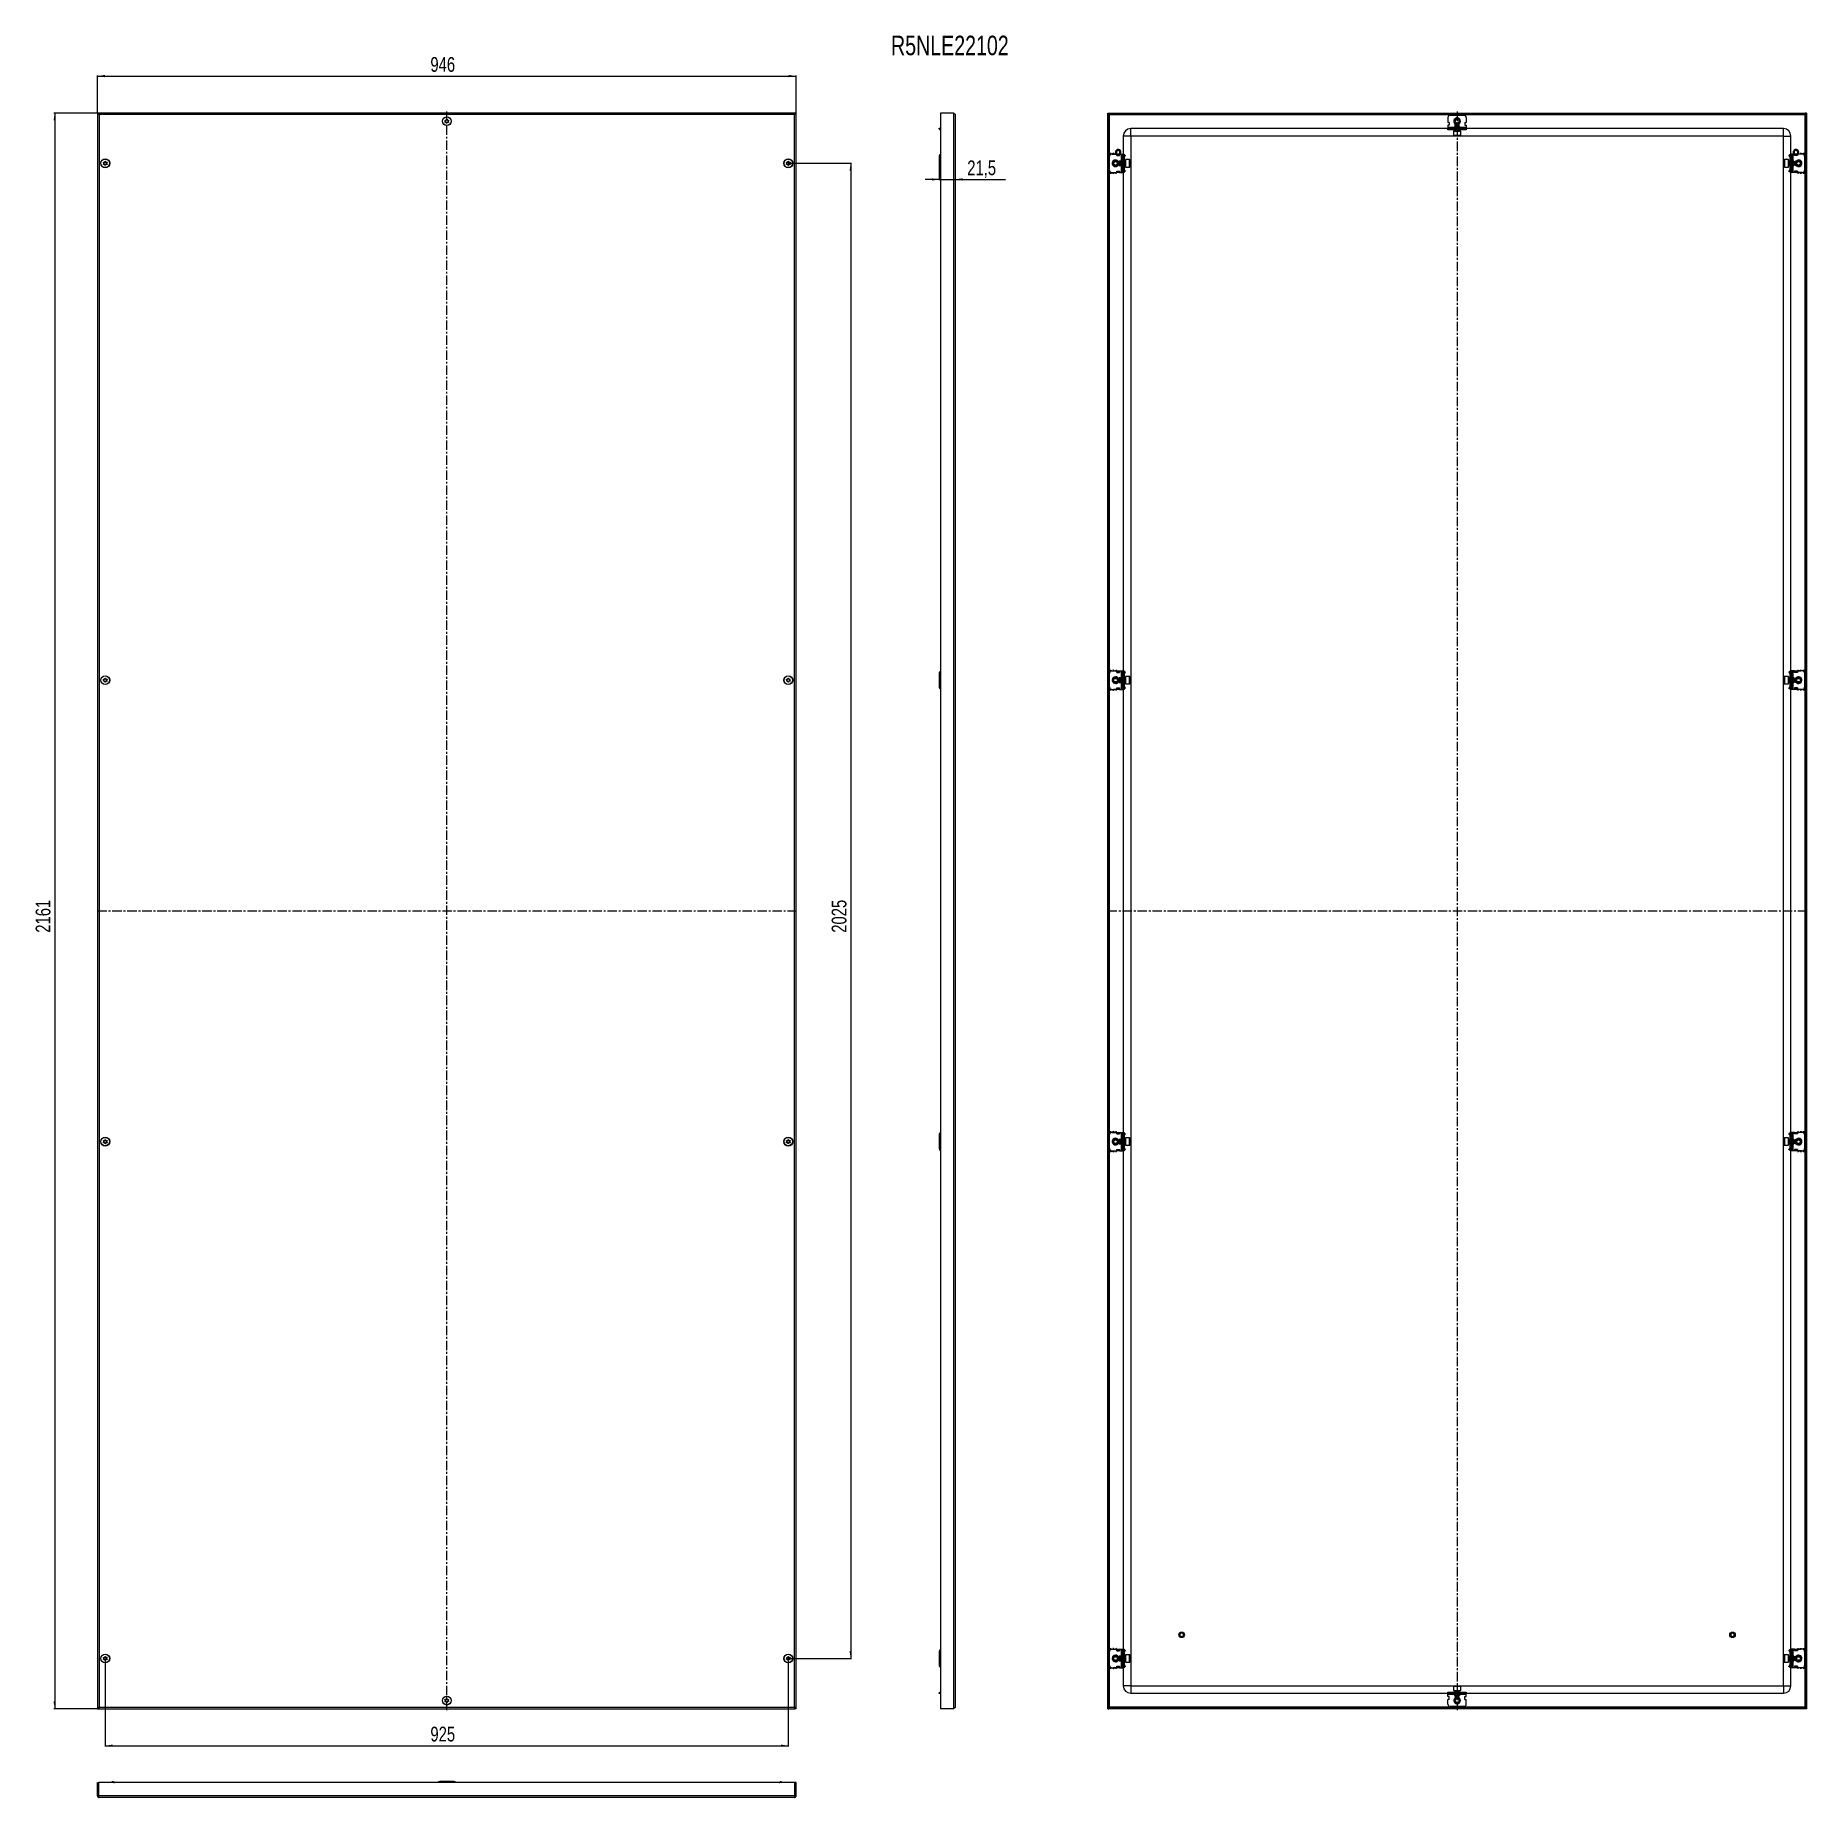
# Model space of a CAD drawing. Header units: millimetres. Extents: x -456 to 1943, y -979 to 1408.
import ezdxf

# ---------------------------------------------------------------- set-up
doc = ezdxf.new("R2010")
doc.units = ezdxf.units.MM
doc.linetypes.add('CENTERX2', pattern=[20.32, 12.7, -2.54, 2.54, -2.54])
doc.layers.add('FORMAT', color=7, linetype='Continuous')
doc.styles.add('SLDTEXTSTYLE0', font='TXT', dxfattribs={"width": 0.75})
doc.dimstyles.new('SLDDIMSTYLE0', dxfattribs={"dimtxt": 20, "dimasz": 10, "dimexe": 0, "dimexo": 0.0625, "dimgap": 5, "dimtad": 2, "dimdec": 1, "dimrnd": 1e-09, "dimzin": 12, "dimdsep": 46, "dimtxsty": 'SLDTEXTSTYLE0', "dimsah": 1, "dimcen": 0.09, "dimadec": 0, "dimazin": 3, "dimtfac": 1, "dimtofl": 0, "dimtmove": 0, "dimatfit": 3, "dimfxl": 0, "dimfrac": 2, "dimtolj": 1, "dimtzin": 12, "dimarcsym": 0})
doc.dimstyles.new('SLDDIMSTYLE1', dxfattribs={"dimtxt": 20, "dimasz": 10, "dimexe": 0, "dimexo": 0.0625, "dimgap": 5, "dimtad": 2, "dimdec": 1, "dimrnd": 1e-09, "dimzin": 12, "dimdsep": 46, "dimtxsty": 'SLDTEXTSTYLE0', "dimsah": 1, "dimcen": 0.09, "dimadec": 0, "dimazin": 3, "dimtfac": 1, "dimtmove": 0, "dimatfit": 0, "dimfxl": 0, "dimfrac": 2, "dimtolj": 1, "dimtzin": 12, "dimarcsym": 0})

msp = doc.modelspace()

# ---------------------------------------------------------------- texts
at = {"layer": 'FORMAT', "insert": (703.12, 1407.41), "char_height": 26.458, "attachment_point": 1, "style": 'SLDTEXTSTYLE0'}
msp.add_mtext('R5NLE22102', dxfattribs=at)

# ---------------------------------------------------------------- blocks, each defined once
blk = doc.blocks.new('_D')
at = {"layer": 'FORMAT'}
for p, q in [((-371.5, 1302.6), (-371.5, 1353.7)), ((-371.5, 1352.7), (574.5, 1352.7)), ((574.5, 1302.6), (574.5, 1353.7))]:
    blk.add_line(p, q, dxfattribs=at)
for points in [[(-371.5, 1352.7), (-361.5, 1351.2), (-361.5, 1354.3)], [(574.5, 1352.7), (564.5, 1354.3), (564.5, 1351.2)]]:
    blk.add_solid(points, dxfattribs=at)
at = {"layer": 'FORMAT', "insert": (79.3, 1378.5), "char_height": 20, "attachment_point": 1, "style": 'SLDTEXTSTYLE0'}
blk.add_mtext('946', dxfattribs=at)
blk = doc.blocks.new('_D_1')
at = {"layer": 'FORMAT'}
for p, q in [((-369.8, 1302.6), (-430.5, 1302.6)), ((-429.5, 1302.6), (-429.5, -858.4)), ((-369.8, -858.4), (-430.5, -858.4))]:
    blk.add_line(p, q, dxfattribs=at)
for points in [[(-429.5, 1302.6), (-431.1, 1292.6), (-428, 1292.6)], [(-429.5, -858.4), (-428, -848.4), (-431.1, -848.4)]]:
    blk.add_solid(points, dxfattribs=at)
at = {"layer": 'FORMAT', "insert": (-455.3, 192.5), "char_height": 20, "attachment_point": 1, "rotation": 90, "style": 'SLDTEXTSTYLE0'}
blk.add_mtext('2161', dxfattribs=at)
blk = doc.blocks.new('_D_2')
at = {"layer": 'FORMAT'}
for p, q in [((564, 1234.6), (649.5, 1234.6)), ((648.5, 1234.6), (648.5, -790.4)), ((564, -790.4), (649.5, -790.4))]:
    blk.add_line(p, q, dxfattribs=at)
for points in [[(648.5, 1234.6), (646.9, 1224.6), (650, 1224.6)], [(648.5, -790.4), (650, -780.4), (646.9, -780.4)]]:
    blk.add_solid(points, dxfattribs=at)
at = {"layer": 'FORMAT', "insert": (622.7, 192.5), "char_height": 20, "attachment_point": 1, "rotation": 90, "style": 'SLDTEXTSTYLE0'}
blk.add_mtext('2025', dxfattribs=at)
blk = doc.blocks.new('_D_3')
at = {"layer": 'FORMAT'}
for p, q in [((-361, -790.4), (-361, -909.6)), ((564, -790.4), (564, -909.6)), ((-361, -908.6), (564, -908.6))]:
    blk.add_line(p, q, dxfattribs=at)
for points in [[(-361, -908.6), (-351, -910.1), (-351, -907)], [(564, -908.6), (554, -907), (554, -910.1)]]:
    blk.add_solid(points, dxfattribs=at)
at = {"layer": 'FORMAT', "insert": (79.3, -882.8), "char_height": 20, "attachment_point": 1, "style": 'SLDTEXTSTYLE0'}
blk.add_mtext('925', dxfattribs=at)
blk = doc.blocks.new('_D_4')
at = {"layer": 'FORMAT'}
for p, q in [((768.4, 1225.1), (768.4, 1211.7)), ((768.4, 1212.7), (749.1, 1212.7)), ((768.4, 1212.7), (789.9, 1212.7)), ((789.9, 1212.7), (858, 1212.7))]:
    blk.add_line(p, q, dxfattribs=at)
for points in [[(768.4, 1212.7), (758.4, 1214.3), (758.4, 1211.2)], [(789.9, 1212.7), (799.9, 1211.2), (799.9, 1214.3)]]:
    blk.add_solid(points, dxfattribs=at)
at = {"layer": 'FORMAT', "insert": (806.3, 1238.5), "char_height": 20, "attachment_point": 1, "style": 'SLDTEXTSTYLE0'}
blk.add_mtext('21,5', dxfattribs=at)

# ---------------------------------------------------------------- dimensions: what is measured, and where the dimension line sits
at = {"layer": 'FORMAT'}
for base, p1, p2, dimstyle, picture, middle in [((574.47, 1352.75), (-371.53, 1302.58), (574.47, 1302.58), 'SLDDIMSTYLE0', '_D', (101.47, 1352.75)), ((789.88, 1212.75), (768.38, 1225.08), (789.88, 1300.48), 'SLDDIMSTYLE1', '_D_4', (832.13, 1212.75)), ((563.97, -908.59), (-361.03, -790.42), (563.97, -790.42), 'SLDDIMSTYLE0', '_D_3', (101.47, -908.59))]:
    dim = msp.add_linear_dim(base=base, p1=p1, p2=p2, dimstyle=dimstyle, dxfattribs=at)
    dim.commit()
    dim.dimension.update_dxf_attribs({"geometry": picture, "text_midpoint": middle, "dimtype": 160})
for base, p1, p2, picture, middle in [((-429.53, -858.42), (-369.83, 1302.58), (-369.83, -858.42), '_D_1', (-429.53, 222.08)), ((648.47, -790.42), (563.97, 1234.58), (563.97, -790.42), '_D_2', (648.47, 222.08))]:
    dim = msp.add_linear_dim(base=base, p1=p1, p2=p2, angle=90, dimstyle='SLDDIMSTYLE0', dxfattribs=at)
    dim.commit()
    dim.dimension.update_dxf_attribs({"geometry": picture, "text_midpoint": middle, "dimtype": 160})

# ---------------------------------------------------------------- linework, layer by layer
at = {"color": 7, "linetype": 'Continuous', "lineweight": 25}
for p, q in [((-371.53, 1302.58), (-371.53, -858.42)), ((-371.53, 1302.58), (-370.03, 1302.58)), ((572.77, 1302.58), (-369.83, 1302.58)), ((-369.83, 1301.46), (-369.83, 1302.58)), ((572.77, 1302.58), (572.77, 1301.46)), ((574.47, 1302.58), (572.97, 1302.58)), ((574.47, -858.42), (574.47, 1302.58)), ((769.88, 1302.58), (769.88, -858.42)), ((787.78, 1302.58), (769.88, 1302.58)), ((789.88, 1300.48), (789.88, -856.32)), ((790.12, 1297.36), (789.88, 1297.36)), ((790.12, 1297.36), (790.12, 1285.79)), ((996.66, 1302.58), (998.16, 1302.58)), ((996.66, -858.42), (996.66, 1302.58)), ((998.16, -858.42), (998.16, 1302.58)), ((998.36, 1301.08), (998.36, 1302.58)), ((998.36, 1302.58), (1940.96, 1302.58)), ((998.36, 1301.08), (1940.96, 1301.08)), ((1457.16, 1296.58), (1457.16, 1290.08)), ((1460.16, 1299.58), (1479.16, 1299.58)), ((1482.16, 1296.58), (1482.16, 1290.08)), ((1940.8, 1301.08), (1940.56, 1300.48)), ((1940.96, 1301.08), (1940.96, 1302.58)), ((1941.16, 1302.58), (1941.16, -858.42)), ((1942.66, 1302.58), (1941.16, 1302.58)), ((1942.66, 1302.58), (1942.66, -858.42)), ((768.38, 1282.08), (769.88, 1282.08)), ((768.38, 1281.08), (768.38, 1282.08)), ((768.38, 1281.08), (769.38, 1280.08)), ((769.88, 1280.08), (769.38, 1280.08)), ((789.88, 1285.79), (790.12, 1285.79)), ((1017.66, 1271.58), (1017.66, 1247.08)), ((1457.16, 1281.58), (1027.66, 1281.58)), ((1027.66, 1271.58), (1027.66, -827.42)), ((1911.66, 1271.58), (1027.66, 1271.58)), ((1459.16, 1290.08), (1457.16, 1290.08)), ((1457.16, 1286.08), (1457.16, 1283.58)), ((1459.16, 1286.08), (1457.16, 1286.08)), ((1457.16, 1283.58), (1457.16, 1282.08)), ((1457.16, 1280.08), (1457.16, 1282.08)), ((1457.16, 1282.08), (1460.16, 1282.08)), ((1457.92, 1280.08), (1457.16, 1280.08)), ((1481.4, 1280.08), (1457.92, 1280.08)), ((1459.16, 1290.08), (1459.16, 1286.08)), ((1460.16, 1282.08), (1479.16, 1282.08)), ((1460.16, 1281.08), (1479.16, 1281.08)), ((1464.66, 1278.08), (1464.66, 1272.68)), ((1474.66, 1278.08), (1464.66, 1278.08)), ((1474.06, 1272.08), (1465.26, 1272.08)), ((1465.66, 1284.08), (1465.66, 1282.58)), ((1465.66, 1284.08), (1473.66, 1284.08)), ((1467.21, 1288.08), (1466.66, 1287.52)), ((1466.66, 1287.52), (1466.66, 1287.47)), ((1472.66, 1287.52), (1466.66, 1287.52)), ((1466.66, 1287.47), (1467.21, 1287.08)), ((1467.13, 1287.47), (1466.66, 1287.47)), ((1467.21, 1287.08), (1466.66, 1286.69)), ((1466.66, 1286.69), (1466.66, 1286.47)), ((1467.13, 1286.69), (1466.66, 1286.69)), ((1466.66, 1286.47), (1467.21, 1286.08)), ((1467.13, 1286.47), (1466.66, 1286.47)), ((1467.21, 1286.08), (1466.66, 1285.69)), ((1466.66, 1285.69), (1466.66, 1285.47)), ((1467.13, 1285.69), (1466.66, 1285.69)), ((1466.66, 1285.47), (1467.21, 1285.08)), ((1467.13, 1285.47), (1466.66, 1285.47)), ((1467.21, 1285.08), (1466.66, 1284.69)), ((1466.66, 1284.69), (1466.66, 1284.47)), ((1467.13, 1284.69), (1466.66, 1284.69)), ((1466.66, 1284.47), (1467.21, 1284.08)), ((1467.13, 1284.47), (1466.66, 1284.47)), ((1467.21, 1280.08), (1466.66, 1279.69)), ((1466.66, 1279.69), (1466.66, 1279.47)), ((1467.13, 1279.69), (1466.66, 1279.69)), ((1466.66, 1279.47), (1467.21, 1279.08)), ((1467.13, 1279.47), (1466.66, 1279.47)), ((1467.21, 1279.08), (1466.66, 1278.69)), ((1466.66, 1278.69), (1466.66, 1278.33)), ((1467.13, 1278.69), (1466.66, 1278.69)), ((1472.66, 1287.47), (1467.13, 1287.47)), ((1472.66, 1286.69), (1467.13, 1286.69)), ((1472.66, 1286.47), (1467.13, 1286.47)), ((1472.66, 1285.69), (1467.13, 1285.69)), ((1472.66, 1285.47), (1467.13, 1285.47)), ((1472.66, 1284.69), (1467.13, 1284.69)), ((1472.66, 1284.47), (1467.13, 1284.47)), ((1472.66, 1279.69), (1467.13, 1279.69)), ((1472.66, 1279.47), (1467.13, 1279.47)), ((1472.66, 1278.69), (1467.13, 1278.69)), ((1472.11, 1288.08), (1467.21, 1288.08)), ((1467.6, 1287.08), (1467.21, 1287.08)), ((1467.6, 1286.08), (1467.21, 1286.08)), ((1467.6, 1285.08), (1467.21, 1285.08)), ((1467.6, 1279.08), (1467.21, 1279.08)), ((1472.11, 1287.08), (1467.6, 1287.08)), ((1472.11, 1286.08), (1467.6, 1286.08)), ((1472.11, 1285.08), (1467.6, 1285.08)), ((1472.11, 1279.08), (1467.6, 1279.08)), ((1472.66, 1287.52), (1472.11, 1288.08)), ((1472.11, 1287.08), (1472.66, 1287.47)), ((1472.66, 1286.69), (1472.11, 1287.08)), ((1472.11, 1286.08), (1472.66, 1286.47)), ((1472.66, 1285.69), (1472.11, 1286.08)), ((1472.11, 1285.08), (1472.66, 1285.47)), ((1472.66, 1284.69), (1472.11, 1285.08)), ((1472.11, 1284.08), (1472.66, 1284.47)), ((1472.66, 1279.69), (1472.11, 1280.08)), ((1472.11, 1279.08), (1472.66, 1279.47)), ((1472.66, 1278.69), (1472.11, 1279.08)), ((1472.66, 1287.47), (1472.66, 1287.52)), ((1472.66, 1286.47), (1472.66, 1286.69)), ((1472.66, 1285.47), (1472.66, 1285.69)), ((1472.66, 1284.47), (1472.66, 1284.69)), ((1472.66, 1279.47), (1472.66, 1279.69)), ((1472.66, 1278.33), (1472.66, 1278.69)), ((1473.66, 1282.58), (1473.66, 1284.08)), ((1474.66, 1272.68), (1474.66, 1278.08)), ((1479.16, 1282.08), (1482.16, 1282.08)), ((1480.16, 1290.08), (1482.16, 1290.08)), ((1480.16, 1290.08), (1480.16, 1286.08)), ((1480.16, 1286.08), (1482.16, 1286.08)), ((1482.16, 1280.08), (1481.4, 1280.08)), ((1482.16, 1286.08), (1482.16, 1283.58)), ((1482.16, 1283.58), (1482.16, 1282.08)), ((1482.16, 1282.08), (1482.16, 1280.08)), ((1911.66, 1281.58), (1482.16, 1281.58)), ((1911.66, -827.42), (1911.66, 1271.58)), ((1921.66, 1247.08), (1921.66, 1271.58)), ((1000.16, 1247.33), (1000.16, 1246.31)), ((1007.66, 1249.67), (1007.69, 1249.93)), ((1007.66, 1249.47), (1007.69, 1249.71)), ((1007.66, 1249.67), (1007.66, 1249.62)), ((1007.66, 1249.47), (1007.66, 1249.42)), ((1007.67, 1249.88), (1007.67, 1249.83)), ((1007.68, 1249.27), (1007.68, 1249.22)), ((1007.7, 1250.08), (1007.69, 1250.03)), ((1007.7, 1249.08), (1007.71, 1249.03)), ((1007.74, 1250.28), (1007.73, 1250.24)), ((1007.74, 1250.28), (1007.82, 1250.52)), ((1007.74, 1248.89), (1007.75, 1248.85)), ((1007.8, 1250.47), (1007.78, 1250.43)), ((1007.79, 1248.72), (1007.8, 1248.67)), ((1007.85, 1248.54), (1007.85, 1248.53)), ((1008.43, 1247.57), (1008.46, 1247.53)), ((1008.57, 1247.43), (1008.6, 1247.4)), ((1008.72, 1247.29), (1008.76, 1247.26)), ((1009.04, 1252.1), (1009.24, 1252.22)), ((1009.21, 1252.21), (1009.17, 1252.18)), ((1009.22, 1252.14), (1009.17, 1252.18)), ((1009.21, 1252.21), (1009.44, 1252.29)), ((1009.4, 1252.3), (1009.35, 1252.28)), ((1009.59, 1252.38), (1009.54, 1252.36)), ((1009.59, 1252.38), (1009.81, 1252.45)), ((1009.78, 1252.45), (1009.73, 1252.43)), ((1009.97, 1252.5), (1009.92, 1252.49)), ((1010.86, 1252.57), (1010.11, 1252.5)), ((1012.36, 1252.05), (1012.31, 1252.08)), ((1012.52, 1251.93), (1012.48, 1251.96)), ((1012.68, 1251.8), (1012.64, 1251.83)), ((1012.93, 1247.61), (1012.76, 1247.49)), ((1012.9, 1247.65), (1012.78, 1247.46)), ((1012.82, 1251.66), (1012.79, 1251.69)), ((1012.82, 1251.66), (1012.94, 1251.52)), ((1012.93, 1251.54), (1012.92, 1251.55)), ((1012.95, 1250.45), (1013.12, 1250.04)), ((1013.43, 1248.46), (1013.33, 1248.27)), ((1013.44, 1248.46), (1013.34, 1248.28)), ((1013.5, 1248.6), (1013.51, 1248.64)), ((1013.55, 1248.78), (1013.56, 1248.82)), ((1013.65, 1249.38), (1013.59, 1249.07)), ((1013.6, 1248.97), (1013.61, 1249.02)), ((1013.63, 1249.18), (1013.64, 1249.23)), ((1013.65, 1249.38), (1013.66, 1249.43)), ((1013.66, 1249.58), (1013.66, 1249.58)), ((1925.66, 1249.67), (1925.69, 1249.93)), ((1925.66, 1249.47), (1925.69, 1249.71)), ((1925.66, 1249.67), (1925.66, 1249.62)), ((1925.66, 1249.47), (1925.66, 1249.42)), ((1925.67, 1249.88), (1925.67, 1249.83)), ((1925.68, 1249.27), (1925.68, 1249.22)), ((1925.7, 1250.08), (1925.69, 1250.03)), ((1925.7, 1249.08), (1925.71, 1249.03)), ((1925.74, 1250.28), (1925.73, 1250.24)), ((1925.74, 1250.28), (1925.82, 1250.52)), ((1925.74, 1248.89), (1925.75, 1248.85)), ((1925.8, 1250.47), (1925.78, 1250.43)), ((1925.79, 1248.72), (1925.8, 1248.67)), ((1925.85, 1248.54), (1925.85, 1248.53)), ((1926.45, 1251.61), (1926.43, 1251.58)), ((1926.43, 1247.57), (1926.46, 1247.53)), ((1926.57, 1247.43), (1926.6, 1247.4)), ((1926.72, 1251.87), (1926.69, 1251.84)), ((1926.72, 1247.29), (1926.76, 1247.26)), ((1927.04, 1252.1), (1927.24, 1252.22)), ((1927.21, 1252.21), (1927.17, 1252.18)), ((1927.22, 1252.14), (1927.17, 1252.18)), ((1927.21, 1252.21), (1927.44, 1252.29)), ((1927.4, 1252.3), (1927.35, 1252.28)), ((1927.59, 1252.38), (1927.54, 1252.36)), ((1927.59, 1252.38), (1927.81, 1252.45)), ((1927.78, 1252.45), (1927.73, 1252.43)), ((1927.97, 1252.5), (1927.92, 1252.49)), ((1928.86, 1252.57), (1928.11, 1252.5)), ((1930.36, 1252.05), (1930.31, 1252.08)), ((1930.52, 1251.93), (1930.48, 1251.96)), ((1930.68, 1251.8), (1930.64, 1251.83)), ((1930.93, 1247.61), (1930.76, 1247.49)), ((1930.82, 1251.66), (1930.79, 1251.69)), ((1930.82, 1251.66), (1930.94, 1251.52)), ((1930.93, 1251.54), (1930.92, 1251.55)), ((1930.95, 1250.45), (1931.12, 1250.04)), ((1931.43, 1248.46), (1931.33, 1248.27)), ((1931.44, 1248.46), (1931.34, 1248.28)), ((1931.5, 1248.6), (1931.51, 1248.64)), ((1931.55, 1248.78), (1931.56, 1248.82)), ((1931.65, 1249.38), (1931.59, 1249.07)), ((1931.6, 1248.97), (1931.61, 1249.02)), ((1931.63, 1249.18), (1931.64, 1249.23)), ((1931.65, 1249.38), (1931.66, 1249.43)), ((1931.66, 1249.58), (1931.66, 1249.58)), ((1939.16, 1246.31), (1939.16, 1247.33)), ((768.38, 1244.08), (768.38, 1225.08)), ((790.13, 1240.36), (789.88, 1240.36)), ((789.88, 1228.79), (790.13, 1228.79)), ((790.13, 1240.36), (790.13, 1239.65)), ((790.13, 1239.65), (790.13, 1228.79)), ((999.16, 1225.08), (999.16, 1244.08)), ((1002.16, 1247.08), (1008.66, 1247.08)), ((1008.66, 1245.08), (1008.66, 1247.08)), ((1008.91, 1246.26), (1008.66, 1246.41)), ((1008.66, 1245.08), (1012.66, 1245.08)), ((1008.66, 1224.08), (1008.66, 1222.08)), ((1008.66, 1224.08), (1012.66, 1224.08)), ((1008.86, 1245.08), (1008.86, 1246.29)), ((1008.86, 1222.2), (1008.86, 1224.08)), ((1008.88, 1247.16), (1008.92, 1247.13)), ((1008.91, 1246.7), (1009.25, 1246.94)), ((1009.41, 1246.7), (1008.91, 1246.35)), ((1008.91, 1246.35), (1008.91, 1246.7)), ((1008.91, 1245.43), (1008.91, 1246.35)), ((1008.91, 1245.08), (1008.91, 1245.43)), ((1008.91, 1223.73), (1008.91, 1224.08)), ((1008.91, 1222.81), (1008.91, 1223.73)), ((1009.05, 1247.05), (1009.09, 1247.02)), ((1009.23, 1246.94), (1009.27, 1246.92)), ((1009.41, 1246.7), (1009.81, 1246.7)), ((1009.58, 1246.78), (1009.63, 1246.76)), ((1009.76, 1246.72), (1009.81, 1246.7)), ((1009.94, 1246.67), (1009.98, 1246.66)), ((1011.21, 1237.58), (1010.66, 1237.02)), ((1010.66, 1237.02), (1010.66, 1233.26)), ((1010.66, 1233.26), (1010.66, 1232.13)), ((1010.66, 1232.13), (1011.21, 1231.58)), ((1011.11, 1246.62), (1010.93, 1246.59)), ((1011.27, 1237.58), (1011.21, 1237.58)), ((1011.21, 1237.58), (1011.21, 1232.96)), ((1011.21, 1232.96), (1011.21, 1231.58)), ((1011.21, 1231.58), (1011.27, 1231.58)), ((1011.26, 1246.64), (1011.3, 1246.65)), ((1011.66, 1237.02), (1011.27, 1237.58)), ((1011.27, 1237.58), (1011.27, 1237.11)), ((1011.27, 1237.11), (1011.27, 1231.58)), ((1011.27, 1231.58), (1011.66, 1232.13)), ((1011.64, 1246.74), (1011.35, 1246.68)), ((1011.5, 1246.7), (1011.91, 1246.7)), ((1012.05, 1237.58), (1011.66, 1237.02)), ((1011.66, 1237.02), (1011.66, 1236.64)), ((1011.66, 1236.64), (1011.66, 1232.13)), ((1011.66, 1232.13), (1012.05, 1231.58)), ((1012.41, 1246.35), (1011.91, 1246.7)), ((1012, 1246.99), (1012.41, 1246.7)), ((1012.27, 1237.58), (1012.05, 1237.58)), ((1012.05, 1237.58), (1012.05, 1237.11)), ((1012.05, 1237.11), (1012.05, 1231.58)), ((1012.05, 1231.58), (1012.27, 1231.58)), ((1012.66, 1237.02), (1012.27, 1237.58)), ((1012.27, 1237.58), (1012.27, 1237.11)), ((1012.27, 1237.11), (1012.27, 1231.58)), ((1012.27, 1231.58), (1012.66, 1232.13)), ((1012.41, 1246.7), (1012.41, 1246.35)), ((1012.66, 1246.41), (1012.41, 1246.26)), ((1012.41, 1246.35), (1012.41, 1245.43)), ((1012.41, 1245.43), (1012.41, 1245.08)), ((1012.41, 1224.08), (1012.41, 1223.73)), ((1012.41, 1223.73), (1012.41, 1222.81)), ((1012.66, 1245.08), (1012.66, 1247.08)), ((1012.66, 1247.08), (1015.16, 1247.08)), ((1013.05, 1237.58), (1012.66, 1237.02)), ((1012.66, 1237.02), (1012.66, 1236.64)), ((1012.66, 1236.64), (1012.66, 1232.13)), ((1012.66, 1232.13), (1013.05, 1231.58)), ((1012.66, 1224.08), (1012.66, 1222.08)), ((1013.27, 1237.58), (1013.05, 1237.58)), ((1013.05, 1237.58), (1013.05, 1237.11)), ((1013.05, 1237.11), (1013.05, 1231.58)), ((1013.05, 1231.58), (1013.27, 1231.58)), ((1013.66, 1237.02), (1013.27, 1237.58)), ((1013.27, 1237.58), (1013.27, 1237.11)), ((1013.27, 1237.11), (1013.27, 1231.58)), ((1013.27, 1231.58), (1013.66, 1232.13)), ((1014.05, 1237.58), (1013.66, 1237.02)), ((1013.66, 1237.02), (1013.66, 1236.64)), ((1013.66, 1236.64), (1013.66, 1232.13)), ((1013.66, 1232.13), (1014.05, 1231.58)), ((1014.27, 1237.58), (1014.05, 1237.58)), ((1014.05, 1237.58), (1014.05, 1237.11)), ((1014.05, 1237.11), (1014.05, 1231.58)), ((1014.05, 1231.58), (1014.27, 1231.58)), ((1014.66, 1237.02), (1014.27, 1237.58)), ((1014.27, 1237.58), (1014.27, 1237.11)), ((1014.27, 1237.11), (1014.27, 1231.58)), ((1014.27, 1231.58), (1014.66, 1232.13)), ((1016.16, 1238.58), (1014.66, 1238.58)), ((1014.66, 1230.58), (1014.66, 1238.58)), ((1014.66, 1230.58), (1016.16, 1230.58)), ((1015.16, 1247.08), (1016.66, 1247.08)), ((1016.66, 1247.08), (1018.66, 1247.08)), ((1016.66, 1244.08), (1016.66, 1247.08)), ((1016.66, 1225.08), (1016.66, 1244.08)), ((1016.66, 1222.08), (1016.66, 1225.08)), ((1017.66, 1225.08), (1017.66, 1244.08)), ((1018.66, 1247.08), (1018.66, 1246.31)), ((1018.66, 1246.31), (1018.66, 1222.84)), ((1018.66, 1245.99), (1018.87, 1245.79)), ((1019.16, 1243.33), (1018.66, 1243.33)), ((1018.66, 1239.83), (1018.66, 1243.33)), ((1019.16, 1239.83), (1018.66, 1239.83)), ((1019.05, 1237.58), (1018.66, 1237.02)), ((1018.66, 1232.13), (1019.05, 1231.58)), ((1018.66, 1229.33), (1019.16, 1229.33)), ((1018.66, 1225.83), (1018.66, 1229.33)), ((1019.16, 1225.83), (1018.66, 1225.83)), ((1018.87, 1223.37), (1018.66, 1223.16)), ((1019.27, 1237.58), (1019.05, 1237.58)), ((1019.05, 1237.58), (1019.05, 1237.11)), ((1019.05, 1237.11), (1019.05, 1231.58)), ((1019.05, 1231.58), (1019.27, 1231.58)), ((1019.16, 1245.08), (1019.16, 1244.62)), ((1019.16, 1239.83), (1019.16, 1243.33)), ((1019.16, 1237.58), (1019.16, 1239.83)), ((1019.16, 1229.33), (1019.16, 1231.58)), ((1019.16, 1225.83), (1019.16, 1229.33)), ((1019.16, 1224.08), (1019.16, 1224.47)), ((1019.25, 1244.74), (1020.22, 1245.72)), ((1019.6, 1244.39), (1019.25, 1244.74)), ((1019.6, 1224.77), (1019.25, 1224.41)), ((1019.25, 1224.41), (1020.22, 1223.44)), ((1019.66, 1237.02), (1019.27, 1237.58)), ((1019.27, 1237.58), (1019.27, 1237.11)), ((1019.27, 1237.11), (1019.27, 1231.58)), ((1019.27, 1231.58), (1019.66, 1232.13)), ((1019.6, 1244.39), (1020.57, 1245.36)), ((1019.6, 1224.77), (1020.57, 1223.79)), ((1020.05, 1237.58), (1019.66, 1237.02)), ((1019.66, 1237.02), (1019.66, 1236.64)), ((1019.66, 1236.64), (1019.66, 1232.13)), ((1019.66, 1232.13), (1020.05, 1231.58)), ((1020.41, 1237.58), (1020.05, 1237.58)), ((1020.05, 1237.58), (1020.05, 1237.11)), ((1020.05, 1237.11), (1020.05, 1231.58)), ((1020.05, 1231.58), (1020.41, 1231.58)), ((1020.22, 1245.72), (1020.57, 1245.36)), ((1020.22, 1223.44), (1020.57, 1223.79)), ((1026.06, 1239.58), (1020.66, 1239.58)), ((1020.66, 1239.58), (1020.66, 1231.88)), ((1020.66, 1231.88), (1020.66, 1229.58)), ((1020.66, 1229.58), (1026.06, 1229.58)), ((1026.66, 1238.98), (1026.66, 1232.21)), ((1026.66, 1232.21), (1026.66, 1230.18)), ((1912.66, 1230.18), (1912.66, 1238.98)), ((1918.66, 1239.58), (1913.26, 1239.58)), ((1913.26, 1229.58), (1918.66, 1229.58)), ((1918.66, 1229.58), (1918.66, 1239.58)), ((1919.1, 1245.72), (1918.75, 1245.36)), ((1919.72, 1244.39), (1918.75, 1245.36)), ((1919.72, 1224.77), (1918.75, 1223.79)), ((1919.1, 1223.44), (1918.75, 1223.79)), ((1919.27, 1237.58), (1918.91, 1237.58)), ((1918.91, 1231.58), (1919.27, 1231.58)), ((1920.07, 1244.74), (1919.1, 1245.72)), ((1920.07, 1224.41), (1919.1, 1223.44)), ((1919.66, 1237.02), (1919.27, 1237.58)), ((1919.27, 1237.11), (1919.27, 1237.58)), ((1919.27, 1231.58), (1919.27, 1237.11)), ((1919.27, 1231.58), (1919.66, 1232.13)), ((1920.05, 1237.58), (1919.66, 1237.02)), ((1919.66, 1236.64), (1919.66, 1237.02)), ((1919.66, 1232.13), (1919.66, 1236.64)), ((1919.66, 1232.13), (1920.05, 1231.58)), ((1919.72, 1244.39), (1920.07, 1244.74)), ((1919.72, 1224.77), (1920.07, 1224.41)), ((1920.27, 1237.58), (1920.05, 1237.58)), ((1920.05, 1237.11), (1920.05, 1237.58)), ((1920.05, 1231.58), (1920.05, 1237.11)), ((1920.05, 1231.58), (1920.27, 1231.58)), ((1920.16, 1245.08), (1920.16, 1244.68)), ((1920.16, 1243.33), (1920.66, 1243.33)), ((1920.16, 1243.33), (1920.16, 1239.83)), ((1920.66, 1239.83), (1920.16, 1239.83)), ((1920.16, 1239.83), (1920.16, 1237.58)), ((1920.16, 1231.58), (1920.16, 1229.33)), ((1920.16, 1229.33), (1920.66, 1229.33)), ((1920.16, 1229.33), (1920.16, 1225.83)), ((1920.16, 1225.83), (1920.66, 1225.83)), ((1920.16, 1224.08), (1920.16, 1224.54)), ((1920.66, 1237.02), (1920.27, 1237.58)), ((1920.27, 1237.11), (1920.27, 1237.58)), ((1920.27, 1231.58), (1920.27, 1237.11)), ((1920.27, 1231.58), (1920.66, 1232.13)), ((1920.45, 1245.79), (1920.66, 1245.99)), ((1920.66, 1223.16), (1920.45, 1223.37)), ((1920.66, 1247.08), (1922.66, 1247.08)), ((1920.66, 1246.31), (1920.66, 1247.08)), ((1920.66, 1222.84), (1920.66, 1246.31)), ((1920.66, 1243.33), (1920.66, 1239.83)), ((1920.66, 1229.33), (1920.66, 1225.83)), ((1921.66, 1244.08), (1921.66, 1225.08)), ((1922.66, 1247.08), (1922.66, 1244.08)), ((1924.16, 1247.08), (1922.66, 1247.08)), ((1922.66, 1244.08), (1922.66, 1225.08)), ((1922.66, 1225.08), (1922.66, 1222.08)), ((1924.66, 1238.58), (1923.16, 1238.58)), ((1923.16, 1230.58), (1924.66, 1230.58)), ((1926.66, 1247.08), (1924.16, 1247.08)), ((1924.66, 1238.58), (1924.66, 1230.58)), ((1925.05, 1237.58), (1924.66, 1237.02)), ((1924.66, 1232.13), (1925.05, 1231.58)), ((1925.27, 1237.58), (1925.05, 1237.58)), ((1925.05, 1237.11), (1925.05, 1237.58)), ((1925.05, 1231.58), (1925.05, 1237.11)), ((1925.05, 1231.58), (1925.27, 1231.58)), ((1925.66, 1237.02), (1925.27, 1237.58)), ((1925.27, 1237.11), (1925.27, 1237.58)), ((1925.27, 1231.58), (1925.27, 1237.11)), ((1925.27, 1231.58), (1925.66, 1232.13)), ((1926.05, 1237.58), (1925.66, 1237.02)), ((1925.66, 1236.64), (1925.66, 1237.02)), ((1925.66, 1232.13), (1925.66, 1236.64)), ((1925.66, 1232.13), (1926.05, 1231.58)), ((1926.27, 1237.58), (1926.05, 1237.58)), ((1926.05, 1237.11), (1926.05, 1237.58)), ((1926.05, 1231.58), (1926.05, 1237.11)), ((1926.05, 1231.58), (1926.27, 1231.58)), ((1926.66, 1237.02), (1926.27, 1237.58)), ((1926.27, 1237.11), (1926.27, 1237.58)), ((1926.27, 1231.58), (1926.27, 1237.11)), ((1926.27, 1231.58), (1926.66, 1232.13)), ((1926.66, 1245.08), (1926.66, 1247.08)), ((1926.91, 1246.26), (1926.66, 1246.41)), ((1930.66, 1245.08), (1926.66, 1245.08)), ((1927.05, 1237.58), (1926.66, 1237.02)), ((1926.66, 1236.64), (1926.66, 1237.02)), ((1926.66, 1232.13), (1926.66, 1236.64)), ((1926.66, 1232.13), (1927.05, 1231.58)), ((1930.66, 1224.08), (1926.66, 1224.08)), ((1926.66, 1224.08), (1926.66, 1222.08)), ((1926.88, 1247.16), (1926.92, 1247.13)), ((1926.91, 1246.7), (1927.25, 1246.94)), ((1927.41, 1246.7), (1926.91, 1246.35)), ((1926.91, 1246.35), (1926.91, 1246.7)), ((1926.91, 1245.43), (1926.91, 1246.35)), ((1926.91, 1245.08), (1926.91, 1245.43)), ((1926.91, 1223.73), (1926.91, 1224.08)), ((1926.91, 1222.81), (1926.91, 1223.73)), ((1927.05, 1247.05), (1927.09, 1247.02)), ((1927.27, 1237.58), (1927.05, 1237.58)), ((1927.05, 1237.11), (1927.05, 1237.58)), ((1927.05, 1231.58), (1927.05, 1237.11)), ((1927.05, 1231.58), (1927.27, 1231.58)), ((1927.23, 1246.94), (1927.27, 1246.92)), ((1927.66, 1237.02), (1927.27, 1237.58)), ((1927.27, 1237.11), (1927.27, 1237.58)), ((1927.27, 1231.58), (1927.27, 1237.11)), ((1927.27, 1231.58), (1927.66, 1232.13)), ((1927.41, 1246.7), (1927.81, 1246.7)), ((1927.58, 1246.78), (1927.63, 1246.76)), ((1928.05, 1237.58), (1927.66, 1237.02)), ((1927.66, 1236.64), (1927.66, 1237.02)), ((1927.66, 1232.13), (1927.66, 1236.64)), ((1927.66, 1232.13), (1928.05, 1231.58)), ((1927.76, 1246.72), (1927.81, 1246.7)), ((1927.94, 1246.67), (1927.98, 1246.66)), ((1928.11, 1237.58), (1928.05, 1237.58)), ((1928.05, 1237.11), (1928.05, 1237.58)), ((1928.05, 1231.58), (1928.05, 1237.11)), ((1928.05, 1231.58), (1928.11, 1231.58)), ((1928.66, 1237.02), (1928.11, 1237.58)), ((1928.11, 1231.58), (1928.11, 1237.58)), ((1928.11, 1231.58), (1928.66, 1232.13)), ((1928.66, 1232.13), (1928.66, 1237.02)), ((1929.11, 1246.62), (1928.93, 1246.59)), ((1929.26, 1246.64), (1929.3, 1246.65)), ((1929.5, 1246.7), (1929.91, 1246.7)), ((1930.41, 1246.35), (1929.91, 1246.7)), ((1930.2, 1247), (1929.93, 1246.88)), ((1930, 1246.99), (1930.41, 1246.7)), ((1930.41, 1246.7), (1930.41, 1246.35)), ((1930.41, 1246.35), (1930.41, 1245.43)), ((1930.41, 1245.43), (1930.41, 1245.08)), ((1930.41, 1224.08), (1930.41, 1223.73)), ((1930.41, 1223.73), (1930.41, 1222.81)), ((1930.66, 1246.41), (1930.46, 1246.29)), ((1930.46, 1246.29), (1930.46, 1245.08)), ((1930.46, 1224.08), (1930.46, 1222.2)), ((1930.66, 1245.08), (1930.66, 1247.08)), ((1937.16, 1247.08), (1930.66, 1247.08)), ((1930.66, 1224.08), (1930.66, 1222.08)), ((1940.16, 1244.08), (1940.16, 1225.08)), ((1000.16, 1222.84), (1000.16, 1221.83)), ((1002.16, 1222.08), (1008.66, 1222.08)), ((1008.16, 1222.08), (1008.16, 1221.83)), ((1008.66, 1222.2), (1008.86, 1222.2)), ((1008.91, 1222.46), (1008.91, 1222.81)), ((1008.91, 1222.81), (1009.41, 1222.46)), ((1009.41, 1222.1), (1008.91, 1222.46)), ((1009.41, 1222.46), (1009.41, 1222.1)), ((1011.91, 1222.46), (1009.41, 1222.46)), ((1011.91, 1222.1), (1009.41, 1222.1)), ((1011.91, 1222.46), (1012.41, 1222.81)), ((1011.91, 1222.1), (1011.91, 1222.46)), ((1012.41, 1222.46), (1011.91, 1222.1)), ((1012.41, 1222.81), (1012.41, 1222.46)), ((1012.66, 1222.08), (1015.16, 1222.08)), ((1015.16, 1222.08), (1016.66, 1222.08)), ((1018.66, 1222.08), (1016.66, 1222.08)), ((1017.66, 1222.08), (1017.66, 547.08)), ((1018.66, 1222.84), (1018.66, 1222.08)), ((1920.66, 1222.08), (1920.66, 1222.84)), ((1922.66, 1222.08), (1920.66, 1222.08)), ((1921.66, 547.08), (1921.66, 1222.08)), ((1924.16, 1222.08), (1922.66, 1222.08)), ((1926.66, 1222.08), (1924.16, 1222.08)), ((1926.91, 1222.81), (1927.41, 1222.46)), ((1926.91, 1222.46), (1926.91, 1222.81)), ((1927.41, 1222.1), (1926.91, 1222.46)), ((1929.91, 1222.46), (1927.41, 1222.46)), ((1927.41, 1222.46), (1927.41, 1222.1)), ((1929.91, 1222.1), (1927.41, 1222.1)), ((1929.91, 1222.46), (1930.41, 1222.81)), ((1929.91, 1222.1), (1929.91, 1222.46)), ((1930.41, 1222.46), (1929.91, 1222.1)), ((1930.41, 1222.81), (1930.41, 1222.46)), ((1930.46, 1222.2), (1930.66, 1222.2)), ((1937.16, 1222.08), (1930.66, 1222.08)), ((1931.16, 1221.83), (1931.16, 1222.08)), ((1939.16, 1221.83), (1939.16, 1222.84)), ((768.38, 544.08), (768.38, 525.08)), ((790.13, 540.36), (789.88, 540.36)), ((789.88, 528.79), (790.13, 528.79)), ((790.13, 540.36), (790.13, 539.65)), ((790.13, 539.65), (790.13, 528.79)), ((999.16, 525.08), (999.16, 544.08)), ((1000.16, 547.33), (1000.16, 546.31)), ((1002.16, 547.08), (1008.66, 547.08)), ((1008.16, 547.33), (1008.16, 547.08)), ((1008.66, 545.08), (1008.66, 547.08)), ((1008.86, 546.96), (1008.66, 546.96)), ((1008.66, 545.08), (1012.66, 545.08)), ((1008.86, 545.08), (1008.86, 546.96)), ((1008.91, 546.7), (1009.41, 547.05)), ((1009.41, 546.7), (1008.91, 546.35)), ((1008.91, 546.35), (1008.91, 546.7)), ((1008.91, 545.43), (1008.91, 546.35)), ((1008.91, 545.08), (1008.91, 545.43)), ((1009.41, 547.05), (1009.41, 546.7)), ((1009.41, 547.05), (1011.91, 547.05)), ((1009.41, 546.7), (1011.91, 546.7)), ((1011.21, 537.58), (1010.66, 537.02)), ((1010.66, 537.02), (1010.66, 533.26)), ((1010.66, 533.26), (1010.66, 532.13)), ((1010.66, 532.13), (1011.21, 531.58)), ((1011.27, 537.58), (1011.21, 537.58)), ((1011.21, 537.58), (1011.21, 532.96)), ((1011.21, 532.96), (1011.21, 531.58)), ((1011.21, 531.58), (1011.27, 531.58)), ((1011.66, 537.02), (1011.27, 537.58)), ((1011.27, 537.58), (1011.27, 537.11)), ((1011.27, 537.11), (1011.27, 531.58)), ((1011.27, 531.58), (1011.66, 532.13)), ((1012.05, 537.58), (1011.66, 537.02)), ((1011.66, 537.02), (1011.66, 536.64)), ((1011.66, 536.64), (1011.66, 532.13)), ((1011.66, 532.13), (1012.05, 531.58)), ((1011.91, 546.7), (1011.91, 547.05)), ((1011.91, 547.05), (1012.41, 546.7)), ((1012.41, 546.35), (1011.91, 546.7)), ((1012.27, 537.58), (1012.05, 537.58)), ((1012.05, 537.58), (1012.05, 537.11)), ((1012.05, 537.11), (1012.05, 531.58)), ((1012.05, 531.58), (1012.27, 531.58)), ((1012.66, 537.02), (1012.27, 537.58)), ((1012.27, 537.58), (1012.27, 537.11)), ((1012.27, 537.11), (1012.27, 531.58)), ((1012.27, 531.58), (1012.66, 532.13)), ((1012.41, 546.7), (1012.41, 546.35)), ((1012.41, 546.35), (1012.41, 545.43)), ((1012.41, 545.43), (1012.41, 545.08)), ((1012.66, 545.08), (1012.66, 547.08)), ((1012.66, 547.08), (1015.16, 547.08)), ((1013.05, 537.58), (1012.66, 537.02)), ((1012.66, 537.02), (1012.66, 536.64)), ((1012.66, 536.64), (1012.66, 532.13)), ((1012.66, 532.13), (1013.05, 531.58)), ((1013.27, 537.58), (1013.05, 537.58)), ((1013.05, 537.58), (1013.05, 537.11)), ((1013.05, 537.11), (1013.05, 531.58)), ((1013.05, 531.58), (1013.27, 531.58)), ((1013.66, 537.02), (1013.27, 537.58)), ((1013.27, 537.58), (1013.27, 537.11)), ((1013.27, 537.11), (1013.27, 531.58)), ((1013.27, 531.58), (1013.66, 532.13)), ((1014.05, 537.58), (1013.66, 537.02)), ((1013.66, 537.02), (1013.66, 536.64)), ((1013.66, 536.64), (1013.66, 532.13)), ((1013.66, 532.13), (1014.05, 531.58)), ((1014.27, 537.58), (1014.05, 537.58)), ((1014.05, 537.58), (1014.05, 537.11)), ((1014.05, 537.11), (1014.05, 531.58)), ((1014.05, 531.58), (1014.27, 531.58)), ((1014.66, 537.02), (1014.27, 537.58)), ((1014.27, 537.58), (1014.27, 537.11)), ((1014.27, 537.11), (1014.27, 531.58)), ((1014.27, 531.58), (1014.66, 532.13)), ((1016.16, 538.58), (1014.66, 538.58)), ((1014.66, 530.58), (1014.66, 538.58)), ((1014.66, 530.58), (1016.16, 530.58)), ((1015.16, 547.08), (1016.66, 547.08)), ((1016.66, 547.08), (1018.66, 547.08)), ((1016.66, 544.08), (1016.66, 547.08)), ((1016.66, 525.08), (1016.66, 544.08)), ((1017.66, 525.08), (1017.66, 544.08)), ((1018.66, 547.08), (1018.66, 546.31)), ((1018.66, 546.31), (1018.66, 522.84)), ((1018.66, 545.99), (1018.87, 545.79)), ((1019.16, 543.33), (1018.66, 543.33)), ((1018.66, 539.83), (1018.66, 543.33)), ((1019.16, 539.83), (1018.66, 539.83)), ((1019.05, 537.58), (1018.66, 537.02)), ((1018.66, 532.13), (1019.05, 531.58)), ((1018.66, 529.33), (1019.16, 529.33)), ((1018.66, 525.83), (1018.66, 529.33)), ((1019.27, 537.58), (1019.05, 537.58)), ((1019.05, 537.58), (1019.05, 537.11)), ((1019.05, 537.11), (1019.05, 531.58)), ((1019.05, 531.58), (1019.27, 531.58)), ((1019.16, 545.08), (1019.16, 544.62)), ((1019.16, 539.83), (1019.16, 543.33)), ((1019.16, 537.58), (1019.16, 539.83)), ((1019.16, 529.33), (1019.16, 531.58)), ((1019.16, 525.83), (1019.16, 529.33)), ((1019.25, 544.74), (1020.22, 545.72)), ((1019.6, 544.39), (1019.25, 544.74)), ((1019.66, 537.02), (1019.27, 537.58)), ((1019.27, 537.58), (1019.27, 537.11)), ((1019.27, 537.11), (1019.27, 531.58)), ((1019.27, 531.58), (1019.66, 532.13)), ((1019.6, 544.39), (1020.57, 545.36)), ((1020.05, 537.58), (1019.66, 537.02)), ((1019.66, 537.02), (1019.66, 536.64)), ((1019.66, 536.64), (1019.66, 532.13)), ((1019.66, 532.13), (1020.05, 531.58)), ((1020.41, 537.58), (1020.05, 537.58)), ((1020.05, 537.58), (1020.05, 537.11)), ((1020.05, 537.11), (1020.05, 531.58)), ((1020.05, 531.58), (1020.41, 531.58)), ((1020.22, 545.72), (1020.57, 545.36)), ((1026.06, 539.58), (1020.66, 539.58)), ((1020.66, 539.58), (1020.66, 531.88)), ((1020.66, 531.88), (1020.66, 529.58)), ((1020.66, 529.58), (1026.06, 529.58)), ((1026.66, 538.98), (1026.66, 532.21)), ((1026.66, 532.21), (1026.66, 530.18)), ((1912.66, 530.18), (1912.66, 538.98)), ((1918.66, 539.58), (1913.26, 539.58)), ((1913.26, 529.58), (1918.66, 529.58)), ((1918.66, 529.58), (1918.66, 539.58)), ((1919.1, 545.72), (1918.75, 545.36)), ((1919.72, 544.39), (1918.75, 545.36)), ((1919.27, 537.58), (1918.91, 537.58)), ((1918.91, 531.58), (1919.27, 531.58)), ((1920.07, 544.74), (1919.1, 545.72)), ((1919.66, 537.02), (1919.27, 537.58)), ((1919.27, 537.11), (1919.27, 537.58)), ((1919.27, 531.58), (1919.27, 537.11)), ((1919.27, 531.58), (1919.66, 532.13)), ((1920.05, 537.58), (1919.66, 537.02)), ((1919.66, 536.64), (1919.66, 537.02)), ((1919.66, 532.13), (1919.66, 536.64)), ((1919.66, 532.13), (1920.05, 531.58)), ((1919.72, 544.39), (1920.07, 544.74)), ((1920.27, 537.58), (1920.05, 537.58)), ((1920.05, 537.11), (1920.05, 537.58)), ((1920.05, 531.58), (1920.05, 537.11)), ((1920.05, 531.58), (1920.27, 531.58)), ((1920.16, 545.08), (1920.16, 544.68)), ((1920.16, 543.33), (1920.66, 543.33)), ((1920.16, 543.33), (1920.16, 539.83)), ((1920.66, 539.83), (1920.16, 539.83)), ((1920.16, 539.83), (1920.16, 537.58)), ((1920.16, 531.58), (1920.16, 529.33)), ((1920.16, 529.33), (1920.66, 529.33)), ((1920.16, 529.33), (1920.16, 525.83)), ((1920.66, 537.02), (1920.27, 537.58)), ((1920.27, 537.11), (1920.27, 537.58)), ((1920.27, 531.58), (1920.27, 537.11)), ((1920.27, 531.58), (1920.66, 532.13)), ((1920.45, 545.79), (1920.66, 545.99)), ((1920.66, 547.08), (1922.66, 547.08)), ((1920.66, 546.31), (1920.66, 547.08)), ((1920.66, 522.84), (1920.66, 546.31)), ((1920.66, 543.33), (1920.66, 539.83)), ((1920.66, 529.33), (1920.66, 525.83)), ((1921.66, 544.08), (1921.66, 525.08)), ((1922.66, 547.08), (1922.66, 544.08)), ((1924.16, 547.08), (1922.66, 547.08)), ((1922.66, 544.08), (1922.66, 525.08)), ((1924.66, 538.58), (1923.16, 538.58)), ((1923.16, 530.58), (1924.66, 530.58)), ((1926.66, 547.08), (1924.16, 547.08)), ((1924.66, 538.58), (1924.66, 530.58)), ((1925.05, 537.58), (1924.66, 537.02)), ((1924.66, 532.13), (1925.05, 531.58)), ((1925.27, 537.58), (1925.05, 537.58)), ((1925.05, 537.11), (1925.05, 537.58)), ((1925.05, 531.58), (1925.05, 537.11)), ((1925.05, 531.58), (1925.27, 531.58)), ((1925.66, 537.02), (1925.27, 537.58)), ((1925.27, 537.11), (1925.27, 537.58)), ((1925.27, 531.58), (1925.27, 537.11)), ((1925.27, 531.58), (1925.66, 532.13)), ((1926.05, 537.58), (1925.66, 537.02)), ((1925.66, 536.64), (1925.66, 537.02)), ((1925.66, 532.13), (1925.66, 536.64)), ((1925.66, 532.13), (1926.05, 531.58)), ((1926.27, 537.58), (1926.05, 537.58)), ((1926.05, 537.11), (1926.05, 537.58)), ((1926.05, 531.58), (1926.05, 537.11)), ((1926.05, 531.58), (1926.27, 531.58)), ((1926.66, 537.02), (1926.27, 537.58)), ((1926.27, 537.11), (1926.27, 537.58)), ((1926.27, 531.58), (1926.27, 537.11)), ((1926.27, 531.58), (1926.66, 532.13)), ((1926.66, 545.08), (1926.66, 547.08)), ((1930.66, 545.08), (1926.66, 545.08)), ((1927.05, 537.58), (1926.66, 537.02)), ((1926.66, 536.64), (1926.66, 537.02)), ((1926.66, 532.13), (1926.66, 536.64)), ((1926.66, 532.13), (1927.05, 531.58)), ((1926.91, 546.7), (1927.41, 547.05)), ((1927.41, 546.7), (1926.91, 546.35)), ((1926.91, 546.35), (1926.91, 546.7)), ((1926.91, 545.43), (1926.91, 546.35)), ((1926.91, 545.08), (1926.91, 545.43)), ((1927.27, 537.58), (1927.05, 537.58)), ((1927.05, 537.11), (1927.05, 537.58)), ((1927.05, 531.58), (1927.05, 537.11)), ((1927.05, 531.58), (1927.27, 531.58)), ((1927.66, 537.02), (1927.27, 537.58)), ((1927.27, 537.11), (1927.27, 537.58)), ((1927.27, 531.58), (1927.27, 537.11)), ((1927.27, 531.58), (1927.66, 532.13)), ((1927.41, 547.05), (1927.41, 546.7)), ((1927.41, 547.05), (1929.91, 547.05)), ((1927.41, 546.7), (1929.91, 546.7)), ((1928.05, 537.58), (1927.66, 537.02)), ((1927.66, 536.64), (1927.66, 537.02)), ((1927.66, 532.13), (1927.66, 536.64)), ((1927.66, 532.13), (1928.05, 531.58)), ((1928.11, 537.58), (1928.05, 537.58)), ((1928.05, 537.11), (1928.05, 537.58)), ((1928.05, 531.58), (1928.05, 537.11)), ((1928.05, 531.58), (1928.11, 531.58)), ((1928.66, 537.02), (1928.11, 537.58)), ((1928.11, 531.58), (1928.11, 537.58)), ((1928.11, 531.58), (1928.66, 532.13)), ((1928.66, 532.13), (1928.66, 537.02)), ((1929.91, 546.7), (1929.91, 547.05)), ((1929.91, 547.05), (1930.41, 546.7)), ((1930.41, 546.35), (1929.91, 546.7)), ((1930.41, 546.7), (1930.41, 546.35)), ((1930.41, 546.35), (1930.41, 545.43)), ((1930.41, 545.43), (1930.41, 545.08)), ((1930.46, 546.96), (1930.46, 545.08)), ((1930.66, 546.96), (1930.46, 546.96)), ((1930.66, 545.08), (1930.66, 547.08)), ((1937.16, 547.08), (1930.66, 547.08)), ((1931.16, 547.08), (1931.16, 547.33)), ((1939.16, 546.31), (1939.16, 547.33)), ((1940.16, 544.08), (1940.16, 525.08)), ((1000.16, 522.84), (1000.16, 521.83)), ((1002.16, 522.08), (1008.66, 522.08)), ((1008.16, 522.08), (1008.16, 521.83)), ((1008.66, 524.08), (1008.66, 522.08)), ((1008.66, 524.08), (1012.66, 524.08)), ((1008.66, 522.2), (1008.86, 522.2)), ((1008.86, 522.2), (1008.86, 524.08)), ((1008.91, 523.73), (1008.91, 524.08)), ((1008.91, 522.81), (1008.91, 523.73)), ((1008.91, 522.46), (1008.91, 522.81)), ((1008.91, 522.81), (1009.41, 522.46)), ((1009.41, 522.1), (1008.91, 522.46)), ((1009.41, 522.46), (1009.41, 522.1)), ((1011.91, 522.46), (1009.41, 522.46)), ((1011.91, 522.1), (1009.41, 522.1)), ((1011.91, 522.46), (1012.41, 522.81)), ((1011.91, 522.1), (1011.91, 522.46)), ((1012.41, 522.46), (1011.91, 522.1)), ((1012.41, 524.08), (1012.41, 523.73)), ((1012.41, 523.73), (1012.41, 522.81)), ((1012.41, 522.81), (1012.41, 522.46)), ((1012.66, 524.08), (1012.66, 522.08)), ((1012.66, 522.08), (1015.16, 522.08)), ((1015.16, 522.08), (1016.66, 522.08)), ((1016.66, 522.08), (1016.66, 525.08)), ((1018.66, 522.08), (1016.66, 522.08)), ((1017.66, 522.08), (1017.66, -77.92)), ((1019.16, 525.83), (1018.66, 525.83)), ((1018.87, 523.37), (1018.66, 523.16)), ((1018.66, 522.84), (1018.66, 522.08)), ((1019.16, 524.08), (1019.16, 524.47)), ((1019.6, 524.77), (1019.25, 524.41)), ((1019.25, 524.41), (1020.22, 523.44)), ((1019.6, 524.77), (1020.57, 523.79)), ((1020.22, 523.44), (1020.57, 523.79)), ((1919.72, 524.77), (1918.75, 523.79)), ((1919.1, 523.44), (1918.75, 523.79)), ((1920.07, 524.41), (1919.1, 523.44)), ((1919.72, 524.77), (1920.07, 524.41)), ((1920.16, 525.83), (1920.66, 525.83)), ((1920.16, 524.08), (1920.16, 524.54)), ((1920.66, 523.16), (1920.45, 523.37)), ((1920.66, 522.08), (1920.66, 522.84)), ((1922.66, 522.08), (1920.66, 522.08)), ((1921.66, -77.92), (1921.66, 522.08)), ((1922.66, 525.08), (1922.66, 522.08)), ((1924.16, 522.08), (1922.66, 522.08)), ((1926.66, 522.08), (1924.16, 522.08)), ((1930.66, 524.08), (1926.66, 524.08)), ((1926.66, 524.08), (1926.66, 522.08)), ((1926.91, 523.73), (1926.91, 524.08)), ((1926.91, 522.81), (1926.91, 523.73)), ((1926.91, 522.81), (1927.41, 522.46)), ((1926.91, 522.46), (1926.91, 522.81)), ((1927.41, 522.1), (1926.91, 522.46)), ((1929.91, 522.46), (1927.41, 522.46)), ((1927.41, 522.46), (1927.41, 522.1)), ((1929.91, 522.1), (1927.41, 522.1)), ((1929.91, 522.46), (1930.41, 522.81)), ((1929.91, 522.1), (1929.91, 522.46)), ((1930.41, 522.46), (1929.91, 522.1)), ((1930.41, 524.08), (1930.41, 523.73)), ((1930.41, 523.73), (1930.41, 522.81)), ((1930.41, 522.81), (1930.41, 522.46)), ((1930.46, 524.08), (1930.46, 522.2)), ((1930.46, 522.2), (1930.66, 522.2)), ((1930.66, 524.08), (1930.66, 522.08)), ((1937.16, 522.08), (1930.66, 522.08)), ((1931.16, 521.83), (1931.16, 522.08)), ((1939.16, 521.83), (1939.16, 522.84)), ((768.38, -80.92), (768.38, -99.92)), ((790.13, -84.64), (789.88, -84.64)), ((790.13, -84.64), (790.13, -96.21)), ((999.16, -99.92), (999.16, -80.92)), ((1000.16, -77.67), (1000.16, -78.69)), ((1002.16, -77.92), (1008.66, -77.92)), ((1008.16, -77.67), (1008.16, -77.92)), ((1008.66, -79.92), (1008.66, -77.92)), ((1008.86, -78.04), (1008.66, -78.04)), ((1008.66, -79.92), (1012.66, -79.92)), ((1008.86, -79.92), (1008.86, -78.04)), ((1008.91, -78.3), (1009.41, -77.95)), ((1009.41, -78.3), (1008.91, -78.65)), ((1008.91, -78.65), (1008.91, -78.3)), ((1008.91, -79.57), (1008.91, -78.65)), ((1008.91, -79.92), (1008.91, -79.57)), ((1009.41, -77.95), (1009.41, -78.3)), ((1009.41, -77.95), (1011.91, -77.95)), ((1009.41, -78.3), (1011.91, -78.3)), ((1011.21, -87.42), (1010.66, -87.98)), ((1010.66, -87.98), (1010.66, -92.87)), ((1010.66, -92.87), (1011.21, -93.42)), ((1011.27, -87.42), (1011.21, -87.42)), ((1011.21, -87.42), (1011.21, -93.42)), ((1011.21, -93.42), (1011.27, -93.42)), ((1011.66, -87.98), (1011.27, -87.42)), ((1011.27, -87.42), (1011.27, -92.95)), ((1011.27, -93.42), (1011.66, -92.87)), ((1011.27, -92.95), (1011.27, -93.42)), ((1012.05, -87.42), (1011.66, -87.98)), ((1011.66, -87.98), (1011.66, -92.48)), ((1011.66, -92.48), (1011.66, -92.87)), ((1011.66, -92.87), (1012.05, -93.42)), ((1011.91, -78.3), (1011.91, -77.95)), ((1011.91, -77.95), (1012.41, -78.3)), ((1012.41, -78.65), (1011.91, -78.3)), ((1012.27, -87.42), (1012.05, -87.42)), ((1012.05, -87.42), (1012.05, -92.95)), ((1012.05, -92.95), (1012.05, -93.42)), ((1012.05, -93.42), (1012.27, -93.42)), ((1012.66, -87.98), (1012.27, -87.42)), ((1012.27, -87.42), (1012.27, -92.95)), ((1012.27, -93.42), (1012.66, -92.87)), ((1012.27, -92.95), (1012.27, -93.42)), ((1012.41, -78.3), (1012.41, -78.65)), ((1012.41, -78.65), (1012.41, -79.57)), ((1012.41, -79.57), (1012.41, -79.92)), ((1012.66, -79.92), (1012.66, -77.92)), ((1012.66, -77.92), (1015.16, -77.92)), ((1013.05, -87.42), (1012.66, -87.98)), ((1012.66, -87.98), (1012.66, -92.48)), ((1012.66, -92.48), (1012.66, -92.87)), ((1012.66, -92.87), (1013.05, -93.42)), ((1013.27, -87.42), (1013.05, -87.42)), ((1013.05, -87.42), (1013.05, -92.95)), ((1013.05, -92.95), (1013.05, -93.42)), ((1013.05, -93.42), (1013.27, -93.42)), ((1013.66, -87.98), (1013.27, -87.42)), ((1013.27, -87.42), (1013.27, -92.95)), ((1013.27, -93.42), (1013.66, -92.87)), ((1013.27, -92.95), (1013.27, -93.42)), ((1014.05, -87.42), (1013.66, -87.98)), ((1013.66, -87.98), (1013.66, -92.48)), ((1013.66, -92.48), (1013.66, -92.87)), ((1013.66, -92.87), (1014.05, -93.42)), ((1014.27, -87.42), (1014.05, -87.42)), ((1014.05, -87.42), (1014.05, -92.95)), ((1014.05, -92.95), (1014.05, -93.42)), ((1014.05, -93.42), (1014.27, -93.42)), ((1014.66, -87.98), (1014.27, -87.42)), ((1014.27, -87.42), (1014.27, -92.95)), ((1014.27, -93.42), (1014.66, -92.87)), ((1014.27, -92.95), (1014.27, -93.42)), ((1016.16, -86.42), (1014.66, -86.42)), ((1014.66, -94.42), (1014.66, -86.42)), ((1014.66, -94.42), (1016.16, -94.42)), ((1015.16, -77.92), (1016.66, -77.92)), ((1016.66, -77.92), (1018.66, -77.92)), ((1016.66, -80.92), (1016.66, -77.92)), ((1016.66, -99.92), (1016.66, -80.92)), ((1017.66, -99.92), (1017.66, -80.92)), ((1018.66, -77.92), (1018.66, -78.69)), ((1018.66, -78.69), (1018.66, -102.16)), ((1018.66, -79.01), (1018.87, -79.21)), ((1019.16, -81.67), (1018.66, -81.67)), ((1018.66, -85.17), (1018.66, -81.67)), ((1019.16, -85.17), (1018.66, -85.17)), ((1019.05, -87.42), (1018.66, -87.98)), ((1018.66, -92.87), (1019.05, -93.42)), ((1018.66, -95.67), (1019.16, -95.67)), ((1018.66, -99.17), (1018.66, -95.67)), ((1019.27, -87.42), (1019.05, -87.42)), ((1019.05, -87.42), (1019.05, -92.95)), ((1019.05, -92.95), (1019.05, -93.42)), ((1019.05, -93.42), (1019.27, -93.42)), ((1019.16, -79.92), (1019.16, -80.38)), ((1019.16, -85.17), (1019.16, -81.67)), ((1019.16, -87.42), (1019.16, -85.17)), ((1019.16, -95.67), (1019.16, -93.42)), ((1019.16, -99.17), (1019.16, -95.67)), ((1019.25, -80.26), (1020.22, -79.28)), ((1019.6, -80.61), (1019.25, -80.26)), ((1019.66, -87.98), (1019.27, -87.42)), ((1019.27, -87.42), (1019.27, -92.95)), ((1019.27, -93.42), (1019.66, -92.87)), ((1019.27, -92.95), (1019.27, -93.42)), ((1019.6, -80.61), (1020.57, -79.64)), ((1020.05, -87.42), (1019.66, -87.98)), ((1019.66, -87.98), (1019.66, -92.48)), ((1019.66, -92.48), (1019.66, -92.87)), ((1019.66, -92.87), (1020.05, -93.42)), ((1020.41, -87.42), (1020.05, -87.42)), ((1020.05, -87.42), (1020.05, -92.95)), ((1020.05, -92.95), (1020.05, -93.42)), ((1020.05, -93.42), (1020.41, -93.42)), ((1020.22, -79.28), (1020.57, -79.64)), ((1026.06, -85.42), (1020.66, -85.42)), ((1020.66, -85.42), (1020.66, -95.42)), ((1020.66, -95.42), (1026.06, -95.42)), ((1026.66, -86.02), (1026.66, -94.82)), ((1912.66, -88.05), (1912.66, -86.02)), ((1912.66, -94.82), (1912.66, -88.05)), ((1918.66, -85.42), (1913.26, -85.42)), ((1913.26, -95.42), (1918.66, -95.42)), ((1918.66, -87.73), (1918.66, -85.42)), ((1918.66, -95.42), (1918.66, -87.73)), ((1919.1, -79.28), (1918.75, -79.64)), ((1919.72, -80.61), (1918.75, -79.64)), ((1919.27, -87.42), (1918.91, -87.42)), ((1918.91, -93.42), (1919.27, -93.42)), ((1920.07, -80.26), (1919.1, -79.28)), ((1919.66, -87.98), (1919.27, -87.42)), ((1919.27, -92.95), (1919.27, -87.42)), ((1919.27, -93.42), (1919.66, -92.87)), ((1919.27, -93.42), (1919.27, -92.95)), ((1920.05, -87.42), (1919.66, -87.98)), ((1919.66, -92.48), (1919.66, -87.98)), ((1919.66, -92.87), (1919.66, -92.48)), ((1919.66, -92.87), (1920.05, -93.42)), ((1919.72, -80.61), (1920.07, -80.26)), ((1920.27, -87.42), (1920.05, -87.42)), ((1920.05, -92.95), (1920.05, -87.42)), ((1920.05, -93.42), (1920.05, -92.95)), ((1920.05, -93.42), (1920.27, -93.42)), ((1920.16, -79.92), (1920.16, -80.32)), ((1920.16, -81.67), (1920.66, -81.67)), ((1920.16, -81.67), (1920.16, -85.17)), ((1920.66, -85.17), (1920.16, -85.17)), ((1920.16, -85.17), (1920.16, -87.42)), ((1920.16, -93.42), (1920.16, -95.67)), ((1920.16, -95.67), (1920.66, -95.67)), ((1920.16, -95.67), (1920.16, -99.17)), ((1920.66, -87.98), (1920.27, -87.42)), ((1920.27, -92.95), (1920.27, -87.42)), ((1920.27, -93.42), (1920.66, -92.87)), ((1920.27, -93.42), (1920.27, -92.95)), ((1920.45, -79.21), (1920.66, -79.01)), ((1920.66, -77.92), (1922.66, -77.92)), ((1920.66, -78.69), (1920.66, -77.92)), ((1920.66, -102.16), (1920.66, -78.69)), ((1920.66, -81.67), (1920.66, -85.17)), ((1920.66, -95.67), (1920.66, -99.17)), ((1921.66, -80.92), (1921.66, -99.92)), ((1922.66, -77.92), (1922.66, -80.92)), ((1924.16, -77.92), (1922.66, -77.92)), ((1922.66, -80.92), (1922.66, -99.92)), ((1924.66, -86.42), (1923.16, -86.42)), ((1923.16, -94.42), (1924.66, -94.42)), ((1926.66, -77.92), (1924.16, -77.92)), ((1924.66, -86.42), (1924.66, -94.42)), ((1925.05, -87.42), (1924.66, -87.98)), ((1924.66, -92.87), (1925.05, -93.42)), ((1925.27, -87.42), (1925.05, -87.42)), ((1925.05, -92.95), (1925.05, -87.42)), ((1925.05, -93.42), (1925.05, -92.95)), ((1925.05, -93.42), (1925.27, -93.42)), ((1925.66, -87.98), (1925.27, -87.42)), ((1925.27, -92.95), (1925.27, -87.42)), ((1925.27, -93.42), (1925.66, -92.87)), ((1925.27, -93.42), (1925.27, -92.95)), ((1926.05, -87.42), (1925.66, -87.98)), ((1925.66, -92.48), (1925.66, -87.98)), ((1925.66, -92.87), (1925.66, -92.48)), ((1925.66, -92.87), (1926.05, -93.42)), ((1926.27, -87.42), (1926.05, -87.42)), ((1926.05, -92.95), (1926.05, -87.42)), ((1926.05, -93.42), (1926.05, -92.95)), ((1926.05, -93.42), (1926.27, -93.42)), ((1926.66, -87.98), (1926.27, -87.42)), ((1926.27, -92.95), (1926.27, -87.42)), ((1926.27, -93.42), (1926.66, -92.87)), ((1926.27, -93.42), (1926.27, -92.95)), ((1926.66, -79.92), (1926.66, -77.92)), ((1930.66, -79.92), (1926.66, -79.92)), ((1927.05, -87.42), (1926.66, -87.98)), ((1926.66, -92.48), (1926.66, -87.98)), ((1926.66, -92.87), (1926.66, -92.48)), ((1926.66, -92.87), (1927.05, -93.42)), ((1926.91, -78.3), (1927.41, -77.95)), ((1927.41, -78.3), (1926.91, -78.65)), ((1926.91, -78.65), (1926.91, -78.3)), ((1926.91, -79.57), (1926.91, -78.65)), ((1926.91, -79.92), (1926.91, -79.57)), ((1927.27, -87.42), (1927.05, -87.42)), ((1927.05, -92.95), (1927.05, -87.42)), ((1927.05, -93.42), (1927.05, -92.95)), ((1927.05, -93.42), (1927.27, -93.42)), ((1927.66, -87.98), (1927.27, -87.42)), ((1927.27, -92.95), (1927.27, -87.42)), ((1927.27, -93.42), (1927.66, -92.87)), ((1927.27, -93.42), (1927.27, -92.95)), ((1927.41, -77.95), (1927.41, -78.3)), ((1927.41, -77.95), (1929.91, -77.95)), ((1927.41, -78.3), (1929.91, -78.3)), ((1928.05, -87.42), (1927.66, -87.98)), ((1927.66, -92.48), (1927.66, -87.98)), ((1927.66, -92.87), (1927.66, -92.48)), ((1927.66, -92.87), (1928.05, -93.42)), ((1928.11, -87.42), (1928.05, -87.42)), ((1928.05, -92.95), (1928.05, -87.42)), ((1928.05, -93.42), (1928.05, -92.95)), ((1928.05, -93.42), (1928.11, -93.42)), ((1928.66, -87.98), (1928.11, -87.42)), ((1928.11, -88.8), (1928.11, -87.42)), ((1928.11, -93.42), (1928.11, -88.8)), ((1928.11, -93.42), (1928.66, -92.87)), ((1928.66, -89.1), (1928.66, -87.98)), ((1928.66, -92.87), (1928.66, -89.1)), ((1929.91, -78.3), (1929.91, -77.95)), ((1929.91, -77.95), (1930.41, -78.3)), ((1930.41, -78.65), (1929.91, -78.3)), ((1930.41, -78.3), (1930.41, -78.65)), ((1930.41, -78.65), (1930.41, -79.57)), ((1930.41, -79.57), (1930.41, -79.92)), ((1930.46, -78.04), (1930.46, -79.92)), ((1930.66, -78.04), (1930.46, -78.04)), ((1930.66, -79.92), (1930.66, -77.92)), ((1937.16, -77.92), (1930.66, -77.92)), ((1931.16, -77.92), (1931.16, -77.67)), ((1939.16, -78.69), (1939.16, -77.67)), ((1940.16, -80.92), (1940.16, -99.92)), ((789.88, -96.21), (790.13, -96.21)), ((1000.16, -102.16), (1000.16, -103.17)), ((1002.16, -102.92), (1008.66, -102.92)), ((1008.16, -102.92), (1008.16, -103.17)), ((1008.66, -100.92), (1008.66, -102.92)), ((1008.66, -100.92), (1012.66, -100.92)), ((1008.66, -102.8), (1008.86, -102.8)), ((1008.86, -102.8), (1008.86, -100.92)), ((1008.91, -101.27), (1008.91, -100.92)), ((1008.91, -102.19), (1008.91, -101.27)), ((1008.91, -102.54), (1008.91, -102.19)), ((1008.91, -102.19), (1009.41, -102.54)), ((1009.41, -102.9), (1008.91, -102.54)), ((1009.41, -102.54), (1009.41, -102.9)), ((1011.91, -102.54), (1009.41, -102.54)), ((1011.91, -102.9), (1009.41, -102.9)), ((1011.91, -102.54), (1012.41, -102.19)), ((1011.91, -102.9), (1011.91, -102.54)), ((1012.41, -102.54), (1011.91, -102.9)), ((1012.41, -100.92), (1012.41, -101.27)), ((1012.41, -101.27), (1012.41, -102.19)), ((1012.41, -102.19), (1012.41, -102.54)), ((1012.66, -100.92), (1012.66, -102.92)), ((1012.66, -102.92), (1015.16, -102.92)), ((1015.16, -102.92), (1016.66, -102.92)), ((1016.66, -102.92), (1016.66, -99.92)), ((1018.66, -102.92), (1016.66, -102.92)), ((1017.66, -102.92), (1017.66, -777.92)), ((1019.16, -99.17), (1018.66, -99.17)), ((1018.87, -101.63), (1018.66, -101.84)), ((1018.66, -102.16), (1018.66, -102.92)), ((1019.16, -100.92), (1019.16, -100.53)), ((1019.6, -100.23), (1019.25, -100.59)), ((1019.25, -100.59), (1020.22, -101.56)), ((1019.6, -100.23), (1020.57, -101.21)), ((1020.22, -101.56), (1020.57, -101.21)), ((1919.72, -100.23), (1918.75, -101.21)), ((1919.1, -101.56), (1918.75, -101.21)), ((1920.07, -100.59), (1919.1, -101.56)), ((1919.72, -100.23), (1920.07, -100.59)), ((1920.16, -99.17), (1920.66, -99.17)), ((1920.16, -100.92), (1920.16, -100.46)), ((1920.66, -101.84), (1920.45, -101.63)), ((1920.66, -102.92), (1920.66, -102.16)), ((1922.66, -102.92), (1920.66, -102.92)), ((1921.66, -777.92), (1921.66, -102.92)), ((1922.66, -99.92), (1922.66, -102.92)), ((1924.16, -102.92), (1922.66, -102.92)), ((1926.66, -102.92), (1924.16, -102.92)), ((1930.66, -100.92), (1926.66, -100.92)), ((1926.66, -100.92), (1926.66, -102.92)), ((1926.91, -101.27), (1926.91, -100.92)), ((1926.91, -102.19), (1926.91, -101.27)), ((1926.91, -102.19), (1927.41, -102.54)), ((1926.91, -102.54), (1926.91, -102.19)), ((1927.41, -102.9), (1926.91, -102.54)), ((1929.91, -102.54), (1927.41, -102.54)), ((1927.41, -102.54), (1927.41, -102.9)), ((1929.91, -102.9), (1927.41, -102.9)), ((1929.91, -102.54), (1930.41, -102.19)), ((1929.91, -102.9), (1929.91, -102.54)), ((1930.41, -102.54), (1929.91, -102.9)), ((1930.41, -100.92), (1930.41, -101.27)), ((1930.41, -101.27), (1930.41, -102.19)), ((1930.41, -102.19), (1930.41, -102.54)), ((1930.46, -100.92), (1930.46, -102.8)), ((1930.46, -102.8), (1930.66, -102.8)), ((1930.66, -100.92), (1930.66, -102.92)), ((1937.16, -102.92), (1930.66, -102.92)), ((1931.16, -103.17), (1931.16, -102.92)), ((1939.16, -103.17), (1939.16, -102.16)), ((1093.67, -758.23), (1093.66, -758.27)), ((1093.66, -758.42), (1093.66, -758.42)), ((1093.67, -758.23), (1093.73, -757.91)), ((1093.69, -758.02), (1093.68, -758.07)), ((1093.72, -757.82), (1093.71, -757.86)), ((1093.77, -757.62), (1093.76, -757.67)), ((1093.82, -757.44), (1093.81, -757.48)), ((1093.88, -757.3), (1093.98, -757.12)), ((1093.89, -757.31), (1093.99, -757.12)), ((1094.37, -759.29), (1094.2, -758.88)), ((1094.5, -760.5), (1094.38, -760.37)), ((1094.39, -756.46), (1094.56, -756.33)), ((1094.39, -760.38), (1094.4, -760.4)), ((1094.42, -756.49), (1094.54, -756.3)), ((1094.5, -760.5), (1094.53, -760.54)), ((1094.64, -760.64), (1094.68, -760.67)), ((1094.8, -760.77), (1094.84, -760.8)), ((1094.96, -760.9), (1095.01, -760.92)), ((1096.06, -755.48), (1096.02, -755.49)), ((1096.46, -761.41), (1097.21, -761.35)), ((1097.2, -755.47), (1097.16, -755.46)), ((1097.38, -755.51), (1097.34, -755.5)), ((1097.35, -761.34), (1097.4, -761.33)), ((1097.56, -755.56), (1097.51, -755.55)), ((1097.54, -761.29), (1097.59, -761.27)), ((1097.56, -755.61), (1097.77, -755.64)), ((1097.74, -755.62), (1097.69, -755.6)), ((1097.73, -761.22), (1097.78, -761.2)), ((1098.11, -761.05), (1097.88, -761.13)), ((1097.92, -761.14), (1097.97, -761.12)), ((1098.09, -755.79), (1098.05, -755.76)), ((1098.28, -760.94), (1098.08, -761.06)), ((1098.09, -755.79), (1098.09, -755.89)), ((1098.09, -755.79), (1098.23, -755.9)), ((1098.1, -760.98), (1098.15, -761.02)), ((1098.11, -761.05), (1098.15, -761.02)), ((1098.27, -755.89), (1098.23, -755.86)), ((1098.44, -756.01), (1098.4, -755.98)), ((1098.44, -756.01), (1098.65, -756.19)), ((1098.6, -756.13), (1098.56, -756.1)), ((1098.75, -756.27), (1098.72, -756.24)), ((1098.89, -756.41), (1098.86, -756.38)), ((1099.47, -757.38), (1099.47, -757.37)), ((1099.58, -759.13), (1099.5, -759.36)), ((1099.53, -757.56), (1099.52, -757.52)), ((1099.52, -759.31), (1099.54, -759.27)), ((1099.58, -757.74), (1099.57, -757.69)), ((1099.58, -759.13), (1099.59, -759.08)), ((1099.62, -757.92), (1099.61, -757.88)), ((1099.62, -758.93), (1099.63, -758.88)), ((1099.66, -758.31), (1099.63, -758.55)), ((1099.64, -758.11), (1099.64, -758.07)), ((1099.64, -758.72), (1099.65, -758.67)), ((1099.66, -758.31), (1099.66, -758.26)), ((1099.66, -758.51), (1099.66, -758.46)), ((1839.67, -758.23), (1839.66, -758.27)), ((1839.66, -758.42), (1839.66, -758.42)), ((1839.67, -758.23), (1839.73, -757.91)), ((1839.69, -758.02), (1839.68, -758.07)), ((1839.72, -757.82), (1839.71, -757.86)), ((1839.77, -757.62), (1839.76, -757.67)), ((1839.82, -757.44), (1839.81, -757.48)), ((1839.88, -757.3), (1839.98, -757.12)), ((1839.89, -757.31), (1839.99, -757.12)), ((1840.37, -759.29), (1840.2, -758.88)), ((1840.5, -760.5), (1840.38, -760.37)), ((1840.39, -756.46), (1840.56, -756.33)), ((1840.39, -760.38), (1840.4, -760.4)), ((1840.5, -760.5), (1840.53, -760.54)), ((1840.64, -760.64), (1840.68, -760.67)), ((1840.8, -760.77), (1840.84, -760.8)), ((1840.96, -760.9), (1841.01, -760.92)), ((1842.06, -755.48), (1842.02, -755.49)), ((1842.46, -761.41), (1843.21, -761.35)), ((1843.2, -755.47), (1843.16, -755.46)), ((1843.38, -755.51), (1843.34, -755.5)), ((1843.35, -761.34), (1843.4, -761.33)), ((1843.56, -755.56), (1843.51, -755.55)), ((1843.54, -761.29), (1843.59, -761.27)), ((1843.56, -755.61), (1843.77, -755.64)), ((1843.74, -755.62), (1843.69, -755.6)), ((1843.73, -761.22), (1843.78, -761.2)), ((1844.11, -761.05), (1843.88, -761.13)), ((1843.92, -761.14), (1843.97, -761.12)), ((1844.09, -755.79), (1844.05, -755.76)), ((1844.28, -760.94), (1844.08, -761.06)), ((1844.09, -755.79), (1844.09, -755.89)), ((1844.09, -755.79), (1844.23, -755.9)), ((1844.1, -760.98), (1844.15, -761.02)), ((1844.11, -761.05), (1844.15, -761.02)), ((1844.27, -755.89), (1844.23, -755.86)), ((1844.44, -756.01), (1844.4, -755.98)), ((1844.44, -756.01), (1844.65, -756.19)), ((1844.6, -756.13), (1844.56, -756.1)), ((1844.75, -756.27), (1844.72, -756.24)), ((1844.89, -756.41), (1844.86, -756.38)), ((1845.47, -757.38), (1845.47, -757.37)), ((1845.58, -759.13), (1845.5, -759.36)), ((1845.53, -757.56), (1845.52, -757.52)), ((1845.52, -759.31), (1845.54, -759.27)), ((1845.58, -757.74), (1845.57, -757.69)), ((1845.58, -759.13), (1845.59, -759.08)), ((1845.62, -757.92), (1845.61, -757.88)), ((1845.62, -758.93), (1845.63, -758.88)), ((1845.66, -758.31), (1845.63, -758.55)), ((1845.64, -758.11), (1845.64, -758.07)), ((1845.64, -758.72), (1845.65, -758.67)), ((1845.66, -758.31), (1845.66, -758.26)), ((1845.66, -758.51), (1845.66, -758.46)), ((768.38, -780.92), (768.38, -799.92)), ((790.13, -784.64), (789.88, -784.64)), ((790.13, -784.64), (790.13, -796.21)), ((999.16, -799.92), (999.16, -780.92)), ((1000.16, -777.67), (1000.16, -778.69)), ((1002.16, -777.92), (1008.66, -777.92)), ((1008.16, -777.67), (1008.16, -777.92)), ((1008.66, -779.92), (1008.66, -777.92)), ((1008.86, -778.04), (1008.66, -778.04)), ((1008.66, -779.92), (1012.66, -779.92)), ((1008.86, -779.92), (1008.86, -778.04)), ((1008.91, -778.3), (1009.41, -777.95)), ((1009.41, -778.3), (1008.91, -778.65)), ((1008.91, -778.65), (1008.91, -778.3)), ((1008.91, -779.57), (1008.91, -778.65)), ((1008.91, -779.92), (1008.91, -779.57)), ((1009.41, -777.95), (1009.41, -778.3)), ((1009.41, -777.95), (1011.91, -777.95)), ((1009.41, -778.3), (1011.91, -778.3)), ((1011.21, -787.42), (1010.66, -787.98)), ((1010.66, -787.98), (1010.66, -792.87)), ((1011.27, -787.42), (1011.21, -787.42)), ((1011.21, -787.42), (1011.21, -793.42)), ((1011.66, -787.98), (1011.27, -787.42)), ((1011.27, -787.42), (1011.27, -792.95)), ((1012.05, -787.42), (1011.66, -787.98)), ((1011.66, -787.98), (1011.66, -792.48)), ((1011.91, -778.3), (1011.91, -777.95)), ((1011.91, -777.95), (1012.41, -778.3)), ((1012.41, -778.65), (1011.91, -778.3)), ((1012.27, -787.42), (1012.05, -787.42)), ((1012.05, -787.42), (1012.05, -792.95)), ((1012.66, -787.98), (1012.27, -787.42)), ((1012.27, -787.42), (1012.27, -792.95)), ((1012.41, -778.3), (1012.41, -778.65)), ((1012.41, -778.65), (1012.41, -779.57)), ((1012.41, -779.57), (1012.41, -779.92)), ((1012.66, -779.92), (1012.66, -777.92)), ((1012.66, -777.92), (1015.16, -777.92)), ((1013.05, -787.42), (1012.66, -787.98)), ((1012.66, -787.98), (1012.66, -792.48)), ((1013.27, -787.42), (1013.05, -787.42)), ((1013.05, -787.42), (1013.05, -792.95)), ((1013.66, -787.98), (1013.27, -787.42)), ((1013.27, -787.42), (1013.27, -792.95)), ((1014.05, -787.42), (1013.66, -787.98)), ((1013.66, -787.98), (1013.66, -792.48)), ((1014.27, -787.42), (1014.05, -787.42)), ((1014.05, -787.42), (1014.05, -792.95)), ((1014.66, -787.98), (1014.27, -787.42)), ((1014.27, -787.42), (1014.27, -792.95)), ((1016.16, -786.42), (1014.66, -786.42)), ((1014.66, -794.42), (1014.66, -786.42)), ((1015.16, -777.92), (1016.66, -777.92)), ((1016.66, -777.92), (1018.66, -777.92)), ((1016.66, -780.92), (1016.66, -777.92)), ((1016.66, -799.92), (1016.66, -780.92)), ((1017.66, -799.92), (1017.66, -780.92)), ((1018.66, -777.92), (1018.66, -778.69)), ((1018.66, -778.69), (1018.66, -802.16)), ((1018.66, -779.01), (1018.87, -779.21)), ((1019.16, -781.67), (1018.66, -781.67)), ((1018.66, -785.17), (1018.66, -781.67)), ((1019.16, -785.17), (1018.66, -785.17)), ((1019.05, -787.42), (1018.66, -787.98)), ((1019.27, -787.42), (1019.05, -787.42)), ((1019.05, -787.42), (1019.05, -792.95)), ((1019.16, -779.92), (1019.16, -780.38)), ((1019.16, -785.17), (1019.16, -781.67)), ((1019.16, -787.42), (1019.16, -785.17)), ((1019.25, -780.26), (1020.22, -779.28)), ((1019.6, -780.61), (1019.25, -780.26)), ((1019.66, -787.98), (1019.27, -787.42)), ((1019.27, -787.42), (1019.27, -792.95)), ((1019.6, -780.61), (1020.57, -779.64)), ((1020.05, -787.42), (1019.66, -787.98)), ((1019.66, -787.98), (1019.66, -792.48)), ((1020.41, -787.42), (1020.05, -787.42)), ((1020.05, -787.42), (1020.05, -792.95)), ((1020.22, -779.28), (1020.57, -779.64)), ((1026.06, -785.42), (1020.66, -785.42)), ((1020.66, -785.42), (1020.66, -795.42)), ((1026.66, -786.02), (1026.66, -794.82)), ((1912.66, -788.05), (1912.66, -786.02)), ((1912.66, -794.82), (1912.66, -788.05)), ((1918.66, -785.42), (1913.26, -785.42)), ((1918.66, -787.73), (1918.66, -785.42)), ((1918.66, -795.42), (1918.66, -787.73)), ((1919.1, -779.28), (1918.75, -779.64)), ((1919.72, -780.61), (1918.75, -779.64)), ((1919.27, -787.42), (1918.91, -787.42)), ((1920.07, -780.26), (1919.1, -779.28)), ((1919.66, -787.98), (1919.27, -787.42)), ((1919.27, -792.95), (1919.27, -787.42)), ((1920.05, -787.42), (1919.66, -787.98)), ((1919.66, -792.48), (1919.66, -787.98)), ((1919.72, -780.61), (1920.07, -780.26)), ((1920.27, -787.42), (1920.05, -787.42)), ((1920.05, -792.95), (1920.05, -787.42)), ((1920.16, -779.92), (1920.16, -780.32)), ((1920.16, -781.67), (1920.66, -781.67)), ((1920.16, -781.67), (1920.16, -785.17)), ((1920.66, -785.17), (1920.16, -785.17)), ((1920.16, -785.17), (1920.16, -787.42)), ((1920.66, -787.98), (1920.27, -787.42)), ((1920.27, -792.95), (1920.27, -787.42)), ((1920.45, -779.21), (1920.66, -779.01)), ((1920.66, -777.92), (1922.66, -777.92)), ((1920.66, -778.69), (1920.66, -777.92)), ((1920.66, -802.16), (1920.66, -778.69)), ((1920.66, -781.67), (1920.66, -785.17)), ((1921.66, -780.92), (1921.66, -799.92)), ((1922.66, -777.92), (1922.66, -780.92)), ((1924.16, -777.92), (1922.66, -777.92)), ((1922.66, -780.92), (1922.66, -799.92)), ((1924.66, -786.42), (1923.16, -786.42)), ((1926.66, -777.92), (1924.16, -777.92)), ((1924.66, -786.42), (1924.66, -794.42)), ((1925.05, -787.42), (1924.66, -787.98)), ((1925.27, -787.42), (1925.05, -787.42)), ((1925.05, -792.95), (1925.05, -787.42)), ((1925.66, -787.98), (1925.27, -787.42)), ((1925.27, -792.95), (1925.27, -787.42)), ((1926.05, -787.42), (1925.66, -787.98)), ((1925.66, -792.48), (1925.66, -787.98)), ((1926.27, -787.42), (1926.05, -787.42)), ((1926.05, -792.95), (1926.05, -787.42)), ((1926.66, -787.98), (1926.27, -787.42)), ((1926.27, -792.95), (1926.27, -787.42)), ((1926.66, -779.92), (1926.66, -777.92)), ((1930.66, -779.92), (1926.66, -779.92)), ((1927.05, -787.42), (1926.66, -787.98)), ((1926.66, -792.48), (1926.66, -787.98)), ((1926.91, -778.3), (1927.41, -777.95)), ((1927.41, -778.3), (1926.91, -778.65)), ((1926.91, -778.65), (1926.91, -778.3)), ((1926.91, -779.57), (1926.91, -778.65)), ((1926.91, -779.92), (1926.91, -779.57)), ((1927.27, -787.42), (1927.05, -787.42)), ((1927.05, -792.95), (1927.05, -787.42)), ((1927.66, -787.98), (1927.27, -787.42)), ((1927.27, -792.95), (1927.27, -787.42)), ((1927.41, -777.95), (1927.41, -778.3)), ((1927.41, -777.95), (1929.91, -777.95)), ((1927.41, -778.3), (1929.91, -778.3)), ((1928.05, -787.42), (1927.66, -787.98)), ((1927.66, -792.48), (1927.66, -787.98)), ((1928.11, -787.42), (1928.05, -787.42)), ((1928.05, -792.95), (1928.05, -787.42)), ((1928.66, -787.98), (1928.11, -787.42)), ((1928.11, -788.8), (1928.11, -787.42)), ((1928.11, -793.42), (1928.11, -788.8)), ((1928.66, -789.1), (1928.66, -787.98)), ((1928.66, -792.87), (1928.66, -789.1)), ((1929.91, -778.3), (1929.91, -777.95)), ((1929.91, -777.95), (1930.41, -778.3)), ((1930.41, -778.65), (1929.91, -778.3)), ((1930.41, -778.3), (1930.41, -778.65)), ((1930.41, -778.65), (1930.41, -779.57)), ((1930.41, -779.57), (1930.41, -779.92)), ((1930.46, -778.04), (1930.46, -779.92)), ((1930.66, -778.04), (1930.46, -778.04)), ((1930.66, -779.92), (1930.66, -777.92)), ((1937.16, -777.92), (1930.66, -777.92)), ((1931.16, -777.92), (1931.16, -777.67)), ((1939.16, -778.69), (1939.16, -777.67)), ((1940.16, -780.92), (1940.16, -799.92)), ((789.88, -796.21), (790.13, -796.21)), ((1000.16, -802.16), (1000.16, -803.17)), ((1002.16, -802.92), (1008.66, -802.92)), ((1008.16, -802.92), (1008.16, -803.17)), ((1008.66, -800.92), (1008.66, -802.92)), ((1008.66, -800.92), (1012.66, -800.92)), ((1008.66, -802.8), (1008.86, -802.8)), ((1008.86, -802.8), (1008.86, -800.92)), ((1008.91, -801.27), (1008.91, -800.92)), ((1008.91, -802.19), (1008.91, -801.27)), ((1008.91, -802.19), (1009.41, -802.54)), ((1008.91, -802.54), (1008.91, -802.19)), ((1009.41, -802.9), (1008.91, -802.54)), ((1011.91, -802.54), (1009.41, -802.54)), ((1009.41, -802.54), (1009.41, -802.9)), ((1011.91, -802.9), (1009.41, -802.9)), ((1010.66, -792.87), (1011.21, -793.42)), ((1011.21, -793.42), (1011.27, -793.42)), ((1011.27, -793.42), (1011.66, -792.87)), ((1011.27, -792.95), (1011.27, -793.42)), ((1011.66, -792.48), (1011.66, -792.87)), ((1011.66, -792.87), (1012.05, -793.42)), ((1011.91, -802.54), (1012.41, -802.19)), ((1011.91, -802.9), (1011.91, -802.54)), ((1012.41, -802.54), (1011.91, -802.9)), ((1012.05, -792.95), (1012.05, -793.42)), ((1012.05, -793.42), (1012.27, -793.42)), ((1012.27, -793.42), (1012.66, -792.87)), ((1012.27, -792.95), (1012.27, -793.42)), ((1012.41, -800.92), (1012.41, -801.27)), ((1012.41, -801.27), (1012.41, -802.19)), ((1012.41, -802.19), (1012.41, -802.54)), ((1012.66, -792.48), (1012.66, -792.87)), ((1012.66, -792.87), (1013.05, -793.42)), ((1012.66, -800.92), (1012.66, -802.92)), ((1012.66, -802.92), (1015.16, -802.92)), ((1013.05, -792.95), (1013.05, -793.42)), ((1013.05, -793.42), (1013.27, -793.42)), ((1013.27, -793.42), (1013.66, -792.87)), ((1013.27, -792.95), (1013.27, -793.42)), ((1013.66, -792.48), (1013.66, -792.87)), ((1013.66, -792.87), (1014.05, -793.42)), ((1014.05, -792.95), (1014.05, -793.42)), ((1014.05, -793.42), (1014.27, -793.42)), ((1014.27, -793.42), (1014.66, -792.87)), ((1014.27, -792.95), (1014.27, -793.42)), ((1014.66, -794.42), (1016.16, -794.42)), ((1015.16, -802.92), (1016.66, -802.92)), ((1016.66, -802.92), (1016.66, -799.92)), ((1018.66, -802.92), (1016.66, -802.92)), ((1017.66, -802.92), (1017.66, -827.42)), ((1018.66, -792.87), (1019.05, -793.42)), ((1018.66, -799.17), (1018.66, -795.67)), ((1018.66, -795.67), (1019.16, -795.67)), ((1019.16, -799.17), (1018.66, -799.17)), ((1018.87, -801.63), (1018.66, -801.84)), ((1018.66, -802.16), (1018.66, -802.92)), ((1019.05, -792.95), (1019.05, -793.42)), ((1019.05, -793.42), (1019.27, -793.42)), ((1019.16, -795.67), (1019.16, -793.42)), ((1019.16, -799.17), (1019.16, -795.67)), ((1019.16, -800.92), (1019.16, -800.53)), ((1019.6, -800.23), (1019.25, -800.59)), ((1019.25, -800.59), (1020.22, -801.56)), ((1019.27, -793.42), (1019.66, -792.87)), ((1019.27, -792.95), (1019.27, -793.42)), ((1019.6, -800.23), (1020.57, -801.21)), ((1019.66, -792.48), (1019.66, -792.87)), ((1019.66, -792.87), (1020.05, -793.42)), ((1020.05, -792.95), (1020.05, -793.42)), ((1020.05, -793.42), (1020.41, -793.42)), ((1020.22, -801.56), (1020.57, -801.21)), ((1020.66, -795.42), (1026.06, -795.42)), ((1913.26, -795.42), (1918.66, -795.42)), ((1919.72, -800.23), (1918.75, -801.21)), ((1919.1, -801.56), (1918.75, -801.21)), ((1918.91, -793.42), (1919.27, -793.42)), ((1920.07, -800.59), (1919.1, -801.56)), ((1919.27, -793.42), (1919.66, -792.87)), ((1919.27, -793.42), (1919.27, -792.95)), ((1919.66, -792.87), (1919.66, -792.48)), ((1919.66, -792.87), (1920.05, -793.42)), ((1919.72, -800.23), (1920.07, -800.59)), ((1920.05, -793.42), (1920.05, -792.95)), ((1920.05, -793.42), (1920.27, -793.42)), ((1920.16, -793.42), (1920.16, -795.67)), ((1920.16, -795.67), (1920.66, -795.67)), ((1920.16, -795.67), (1920.16, -799.17)), ((1920.16, -799.17), (1920.66, -799.17)), ((1920.16, -800.92), (1920.16, -800.46)), ((1920.27, -793.42), (1920.66, -792.87)), ((1920.27, -793.42), (1920.27, -792.95)), ((1920.66, -801.84), (1920.45, -801.63)), ((1920.66, -795.67), (1920.66, -799.17)), ((1920.66, -802.92), (1920.66, -802.16)), ((1922.66, -802.92), (1920.66, -802.92)), ((1921.66, -827.42), (1921.66, -802.92)), ((1922.66, -799.92), (1922.66, -802.92)), ((1924.16, -802.92), (1922.66, -802.92)), ((1923.16, -794.42), (1924.66, -794.42)), ((1926.66, -802.92), (1924.16, -802.92)), ((1924.66, -792.87), (1925.05, -793.42)), ((1925.05, -793.42), (1925.05, -792.95)), ((1925.05, -793.42), (1925.27, -793.42)), ((1925.27, -793.42), (1925.66, -792.87)), ((1925.27, -793.42), (1925.27, -792.95)), ((1925.66, -792.87), (1925.66, -792.48)), ((1925.66, -792.87), (1926.05, -793.42)), ((1926.05, -793.42), (1926.05, -792.95)), ((1926.05, -793.42), (1926.27, -793.42)), ((1926.27, -793.42), (1926.66, -792.87)), ((1926.27, -793.42), (1926.27, -792.95)), ((1926.66, -792.87), (1926.66, -792.48)), ((1926.66, -792.87), (1927.05, -793.42)), ((1930.66, -800.92), (1926.66, -800.92)), ((1926.66, -800.92), (1926.66, -802.92)), ((1926.91, -801.27), (1926.91, -800.92)), ((1926.91, -802.19), (1926.91, -801.27)), ((1926.91, -802.19), (1927.41, -802.54)), ((1926.91, -802.54), (1926.91, -802.19)), ((1927.41, -802.9), (1926.91, -802.54)), ((1927.05, -793.42), (1927.05, -792.95)), ((1927.05, -793.42), (1927.27, -793.42)), ((1927.27, -793.42), (1927.66, -792.87)), ((1927.27, -793.42), (1927.27, -792.95)), ((1929.91, -802.54), (1927.41, -802.54)), ((1927.41, -802.54), (1927.41, -802.9)), ((1929.91, -802.9), (1927.41, -802.9)), ((1927.66, -792.87), (1927.66, -792.48)), ((1927.66, -792.87), (1928.05, -793.42)), ((1928.05, -793.42), (1928.05, -792.95)), ((1928.05, -793.42), (1928.11, -793.42)), ((1928.11, -793.42), (1928.66, -792.87)), ((1929.91, -802.54), (1930.41, -802.19)), ((1929.91, -802.9), (1929.91, -802.54)), ((1930.41, -802.54), (1929.91, -802.9)), ((1930.41, -800.92), (1930.41, -801.27)), ((1930.41, -801.27), (1930.41, -802.19)), ((1930.41, -802.19), (1930.41, -802.54)), ((1930.46, -800.92), (1930.46, -802.8)), ((1930.46, -802.8), (1930.66, -802.8)), ((1930.66, -800.92), (1930.66, -802.92)), ((1937.16, -802.92), (1930.66, -802.92)), ((1931.16, -803.17), (1931.16, -802.92)), ((1939.16, -803.17), (1939.16, -802.16)), ((769.38, -835.92), (768.38, -836.92)), ((768.38, -837.92), (768.38, -836.92)), ((769.88, -837.92), (768.38, -837.92)), ((769.38, -835.92), (769.88, -835.92)), ((1027.66, -827.42), (1911.66, -827.42)), ((1027.66, -837.42), (1457.16, -837.42)), ((1457.16, -837.92), (1457.16, -835.92)), ((1457.16, -835.92), (1457.92, -835.92)), ((1460.16, -837.92), (1457.16, -837.92)), ((1457.16, -839.42), (1457.16, -837.92)), ((1457.16, -841.92), (1457.16, -839.42)), ((1457.92, -835.92), (1481.4, -835.92)), ((1479.16, -836.92), (1460.16, -836.92)), ((1479.16, -837.92), (1460.16, -837.92)), ((1464.66, -828.52), (1464.66, -833.92)), ((1464.66, -833.92), (1472.35, -833.92)), ((1465.26, -827.92), (1472.03, -827.92)), ((1465.66, -838.42), (1465.66, -839.92)), ((1466.66, -834.17), (1466.66, -834.53)), ((1466.66, -834.53), (1467.21, -834.92)), ((1466.66, -834.53), (1467.13, -834.53)), ((1467.21, -834.92), (1466.66, -835.31)), ((1466.66, -835.31), (1466.66, -835.53)), ((1466.66, -835.31), (1467.13, -835.31)), ((1466.66, -835.53), (1467.21, -835.92)), ((1466.66, -835.53), (1467.13, -835.53)), ((1467.13, -834.53), (1472.66, -834.53)), ((1467.13, -835.31), (1472.66, -835.31)), ((1467.13, -835.53), (1472.66, -835.53)), ((1467.21, -834.92), (1467.6, -834.92)), ((1467.6, -834.92), (1472.11, -834.92)), ((1472.03, -827.92), (1474.06, -827.92)), ((1472.11, -834.92), (1472.66, -834.53)), ((1472.66, -835.31), (1472.11, -834.92)), ((1472.11, -835.92), (1472.66, -835.53)), ((1472.35, -833.92), (1474.66, -833.92)), ((1472.66, -834.53), (1472.66, -834.17)), ((1472.66, -835.53), (1472.66, -835.31)), ((1473.66, -839.92), (1473.66, -838.42)), ((1474.66, -833.92), (1474.66, -828.52)), ((1482.16, -837.92), (1479.16, -837.92)), ((1481.4, -835.92), (1482.16, -835.92)), ((1482.16, -835.92), (1482.16, -837.92)), ((1482.16, -837.42), (1911.66, -837.42)), ((1482.16, -839.42), (1482.16, -837.92)), ((1482.16, -841.92), (1482.16, -839.42)), ((-371.53, -858.42), (-370.03, -858.42)), ((-369.83, -857.31), (-369.83, -858.42)), ((-369.83, -858.42), (572.77, -858.42)), ((572.77, -858.42), (572.77, -857.3)), ((574.47, -858.42), (572.97, -858.42)), ((787.78, -858.42), (769.88, -858.42)), ((790.12, -841.64), (789.88, -841.64)), ((789.88, -853.21), (790.12, -853.21)), ((790.12, -841.64), (790.12, -842.68)), ((790.12, -842.68), (790.12, -853.21)), ((996.66, -858.42), (998.16, -858.42)), ((998.36, -856.92), (998.36, -858.42)), ((1940.96, -856.92), (998.36, -856.92)), ((1940.96, -858.42), (998.36, -858.42)), ((998.52, -856.92), (998.76, -856.32)), ((1459.16, -841.92), (1457.16, -841.92)), ((1457.16, -852.42), (1457.16, -845.92)), ((1459.16, -845.92), (1457.16, -845.92)), ((1459.16, -845.92), (1459.16, -841.92)), ((1479.16, -855.42), (1460.16, -855.42)), ((1473.66, -839.92), (1465.66, -839.92)), ((1467.21, -839.92), (1466.66, -840.31)), ((1466.66, -840.31), (1466.66, -840.53)), ((1466.66, -840.31), (1467.13, -840.31)), ((1466.66, -840.53), (1467.21, -840.92)), ((1466.66, -840.53), (1467.13, -840.53)), ((1467.21, -840.92), (1466.66, -841.31)), ((1466.66, -841.31), (1466.66, -841.53)), ((1466.66, -841.31), (1467.13, -841.31)), ((1466.66, -841.53), (1467.21, -841.92)), ((1466.66, -841.53), (1467.13, -841.53)), ((1467.21, -841.92), (1466.66, -842.31)), ((1466.66, -842.31), (1466.66, -842.53)), ((1466.66, -842.31), (1467.13, -842.31)), ((1466.66, -842.53), (1467.21, -842.92)), ((1466.66, -842.53), (1467.13, -842.53)), ((1467.21, -842.92), (1466.66, -843.31)), ((1466.66, -843.31), (1466.66, -843.37)), ((1466.66, -843.31), (1467.13, -843.31)), ((1466.66, -843.37), (1467.21, -843.92)), ((1466.66, -843.37), (1471.28, -843.37)), ((1467.13, -840.31), (1472.66, -840.31)), ((1467.13, -840.53), (1472.66, -840.53)), ((1467.13, -841.31), (1472.66, -841.31)), ((1467.13, -841.53), (1472.66, -841.53)), ((1467.13, -842.31), (1472.66, -842.31)), ((1467.13, -842.53), (1472.66, -842.53)), ((1467.13, -843.31), (1472.66, -843.31)), ((1467.21, -840.92), (1467.6, -840.92)), ((1467.21, -841.92), (1467.6, -841.92)), ((1467.21, -842.92), (1467.6, -842.92)), ((1467.21, -843.92), (1470.98, -843.92)), ((1467.6, -840.92), (1472.11, -840.92)), ((1467.6, -841.92), (1472.11, -841.92)), ((1467.6, -842.92), (1472.11, -842.92)), ((1470.98, -843.92), (1472.11, -843.92)), ((1471.28, -843.37), (1472.66, -843.37)), ((1472.66, -840.31), (1472.11, -839.92)), ((1472.11, -840.92), (1472.66, -840.53)), ((1472.66, -841.31), (1472.11, -840.92)), ((1472.11, -841.92), (1472.66, -841.53)), ((1472.66, -842.31), (1472.11, -841.92)), ((1472.11, -842.92), (1472.66, -842.53)), ((1472.66, -843.31), (1472.11, -842.92)), ((1472.11, -843.92), (1472.66, -843.37)), ((1472.66, -840.53), (1472.66, -840.31)), ((1472.66, -841.53), (1472.66, -841.31)), ((1472.66, -842.53), (1472.66, -842.31)), ((1472.66, -843.37), (1472.66, -843.31)), ((1480.16, -841.92), (1482.16, -841.92)), ((1480.16, -845.92), (1480.16, -841.92)), ((1480.16, -845.92), (1482.16, -845.92)), ((1482.16, -852.42), (1482.16, -845.92)), ((1940.56, -856.32), (1940.8, -856.92)), ((1940.96, -856.92), (1940.96, -858.42)), ((1942.66, -858.42), (1941.16, -858.42)), ((-371.53, -958.55), (-370.03, -958.55)), ((-371.53, -976.45), (-371.53, -958.55)), ((-370.03, -976.45), (-370.03, -958.55)), ((572.77, -958.55), (-369.83, -958.55)), ((-369.83, -976.45), (-369.83, -958.55)), ((-351.53, -957.05), (-350.53, -957.05)), ((-351.53, -958.55), (-351.53, -957.05)), ((-349.53, -958.05), (-350.53, -957.05)), ((-349.03, -958.05), (-349.53, -958.05)), ((-349.53, -958.05), (-349.53, -958.55)), ((110.97, -957.05), (91.97, -957.05)), ((551.97, -958.05), (552.47, -958.05)), ((553.47, -957.05), (552.47, -958.05)), ((552.47, -958.55), (552.47, -958.05)), ((553.47, -957.05), (554.47, -957.05)), ((554.47, -957.05), (554.47, -958.55)), ((572.77, -976.45), (572.77, -958.55)), ((574.47, -958.55), (572.97, -958.55)), ((572.97, -976.45), (572.97, -958.55)), ((574.47, -976.45), (574.47, -958.55)), ((-371.53, -976.45), (-370.03, -976.45)), ((572.37, -978.55), (-369.43, -978.55)), ((-366.81, -978.55), (-366.81, -978.81)), ((-363.82, -978.81), (-366.81, -978.81)), ((-355.24, -978.81), (-363.82, -978.81)), ((-355.24, -978.81), (-355.24, -978.55)), ((95.69, -978.55), (95.69, -978.8)), ((104.79, -978.8), (95.69, -978.8)), ((107.26, -978.8), (104.79, -978.8)), ((107.26, -978.8), (107.26, -978.55)), ((558.19, -978.55), (558.19, -978.81)), ((569.76, -978.81), (558.19, -978.81)), ((569.76, -978.81), (569.76, -978.55)), ((574.47, -976.45), (572.97, -976.45))]:
    msp.add_line(p, q, dxfattribs=at)
at = {"color": 8, "linetype": 'Continuous', "lineweight": 18}
for p, q in [((572.37, 1300.48), (-369.43, 1300.48)), ((-369.43, 1300.48), (-369.43, -856.32)), ((572.37, -856.32), (572.37, 1300.48)), ((787.78, 1302.58), (787.78, -858.42)), ((998.76, -856.32), (998.76, 1300.48)), ((998.76, 1300.48), (1940.56, 1300.48)), ((1940.56, 1300.48), (1940.56, -856.32)), ((1027.66, 1271.58), (1017.66, 1271.58)), ((1027.66, 1271.58), (1027.66, 1281.58)), ((1457.16, 1283.58), (1465.66, 1283.58)), ((1460.16, 1282.08), (1460.16, 1281.08)), ((1464.66, 1272.68), (1474.66, 1272.68)), ((1465.66, 1282.58), (1473.66, 1282.58)), ((1466.66, 1278.33), (1471.28, 1278.33)), ((1471.28, 1278.33), (1472.66, 1278.33)), ((1473.66, 1283.58), (1482.16, 1283.58)), ((1479.16, 1281.08), (1479.16, 1282.08)), ((1911.66, 1271.58), (1911.66, 1281.58)), ((1911.66, 1271.58), (1921.66, 1271.58)), ((1000.16, 1247.33), (1004.16, 1247.33)), ((1004.16, 1247.33), (1007.66, 1247.33)), ((1931.66, 1247.33), (1935.16, 1247.33)), ((1939.16, 1247.33), (1935.16, 1247.33)), ((1012.41, 1245.43), (1008.91, 1245.43)), ((1008.91, 1223.73), (1012.41, 1223.73)), ((1015.16, 1238.58), (1015.16, 1247.08)), ((1015.16, 1222.08), (1015.16, 1230.58)), ((1016.16, 1230.58), (1016.16, 1238.58)), ((1017.66, 1244.08), (1016.66, 1244.08)), ((1016.66, 1225.08), (1017.66, 1225.08)), ((1018.66, 1245.58), (1018.87, 1245.79)), ((1018.66, 1245.08), (1019.16, 1245.08)), ((1018.66, 1224.08), (1019.16, 1224.08)), ((1018.66, 1223.58), (1018.87, 1223.37)), ((1020.41, 1231.58), (1020.41, 1237.58)), ((1026.06, 1231.88), (1026.06, 1239.58)), ((1026.06, 1229.58), (1026.06, 1231.88)), ((1913.26, 1239.58), (1913.26, 1229.58)), ((1918.91, 1237.58), (1918.91, 1232.96)), ((1918.91, 1232.96), (1918.91, 1231.58)), ((1920.66, 1245.08), (1920.16, 1245.08)), ((1920.66, 1224.08), (1920.16, 1224.08)), ((1920.66, 1245.58), (1920.45, 1245.79)), ((1920.66, 1223.58), (1920.45, 1223.37)), ((1922.66, 1244.08), (1921.66, 1244.08)), ((1921.66, 1225.08), (1922.66, 1225.08)), ((1923.16, 1238.58), (1923.16, 1230.58)), ((1924.16, 1247.08), (1924.16, 1238.58)), ((1924.16, 1230.58), (1924.16, 1222.08)), ((1930.41, 1245.43), (1926.91, 1245.43)), ((1926.91, 1223.73), (1930.41, 1223.73)), ((1000.16, 1221.83), (1004.16, 1221.83)), ((1008.16, 1221.83), (1004.16, 1221.83)), ((1935.16, 1221.83), (1931.16, 1221.83)), ((1939.16, 1221.83), (1935.16, 1221.83)), ((1000.16, 547.33), (1004.16, 547.33)), ((1004.16, 547.33), (1008.16, 547.33)), ((1012.41, 545.43), (1008.91, 545.43)), ((1015.16, 538.58), (1015.16, 547.08)), ((1015.16, 522.08), (1015.16, 530.58)), ((1016.16, 530.58), (1016.16, 538.58)), ((1017.66, 544.08), (1016.66, 544.08)), ((1018.66, 545.58), (1018.87, 545.79)), ((1018.66, 545.08), (1019.16, 545.08)), ((1020.41, 531.58), (1020.41, 537.58)), ((1026.06, 531.88), (1026.06, 539.58)), ((1026.06, 529.58), (1026.06, 531.88)), ((1913.26, 539.58), (1913.26, 529.58)), ((1918.91, 537.58), (1918.91, 532.96)), ((1918.91, 532.96), (1918.91, 531.58)), ((1920.66, 545.08), (1920.16, 545.08)), ((1920.66, 545.58), (1920.45, 545.79)), ((1922.66, 544.08), (1921.66, 544.08)), ((1923.16, 538.58), (1923.16, 530.58)), ((1924.16, 547.08), (1924.16, 538.58)), ((1924.16, 530.58), (1924.16, 522.08)), ((1930.41, 545.43), (1926.91, 545.43)), ((1931.16, 547.33), (1935.16, 547.33)), ((1939.16, 547.33), (1935.16, 547.33)), ((1000.16, 521.83), (1004.16, 521.83)), ((1008.16, 521.83), (1004.16, 521.83)), ((1008.91, 523.73), (1012.41, 523.73)), ((1016.66, 525.08), (1017.66, 525.08)), ((1018.66, 524.08), (1019.16, 524.08)), ((1018.66, 523.58), (1018.87, 523.37)), ((1920.66, 524.08), (1920.16, 524.08)), ((1920.66, 523.58), (1920.45, 523.37)), ((1921.66, 525.08), (1922.66, 525.08)), ((1926.91, 523.73), (1930.41, 523.73)), ((1935.16, 521.83), (1931.16, 521.83)), ((1939.16, 521.83), (1935.16, 521.83)), ((1000.16, -77.67), (1004.16, -77.67)), ((1004.16, -77.67), (1008.16, -77.67)), ((1012.41, -79.57), (1008.91, -79.57)), ((1015.16, -86.42), (1015.16, -77.92)), ((1015.16, -102.92), (1015.16, -94.42)), ((1016.16, -94.42), (1016.16, -86.42)), ((1017.66, -80.92), (1016.66, -80.92)), ((1018.66, -79.42), (1018.87, -79.21)), ((1018.66, -79.92), (1019.16, -79.92)), ((1020.41, -88.8), (1020.41, -87.42)), ((1020.41, -93.42), (1020.41, -88.8)), ((1026.06, -95.42), (1026.06, -85.42)), ((1913.26, -85.42), (1913.26, -87.73)), ((1913.26, -87.73), (1913.26, -95.42)), ((1918.91, -87.42), (1918.91, -93.42)), ((1920.66, -79.92), (1920.16, -79.92)), ((1920.66, -79.42), (1920.45, -79.21)), ((1922.66, -80.92), (1921.66, -80.92)), ((1923.16, -86.42), (1923.16, -94.42)), ((1924.16, -77.92), (1924.16, -86.42)), ((1924.16, -94.42), (1924.16, -102.92)), ((1930.41, -79.57), (1926.91, -79.57)), ((1931.16, -77.67), (1935.16, -77.67)), ((1939.16, -77.67), (1935.16, -77.67)), ((1000.16, -103.17), (1004.16, -103.17)), ((1008.16, -103.17), (1004.16, -103.17)), ((1008.91, -101.27), (1012.41, -101.27)), ((1016.66, -99.92), (1017.66, -99.92)), ((1018.66, -100.92), (1019.16, -100.92)), ((1018.66, -101.42), (1018.87, -101.63)), ((1920.66, -100.92), (1920.16, -100.92)), ((1920.66, -101.42), (1920.45, -101.63)), ((1921.66, -99.92), (1922.66, -99.92)), ((1926.91, -101.27), (1930.41, -101.27)), ((1935.16, -103.17), (1931.16, -103.17)), ((1939.16, -103.17), (1935.16, -103.17)), ((1000.16, -777.67), (1004.16, -777.67)), ((1004.16, -777.67), (1008.16, -777.67)), ((1012.41, -779.57), (1008.91, -779.57)), ((1015.16, -786.42), (1015.16, -777.92)), ((1016.16, -794.42), (1016.16, -786.42)), ((1017.66, -780.92), (1016.66, -780.92)), ((1018.66, -779.42), (1018.87, -779.21)), ((1018.66, -779.92), (1019.16, -779.92)), ((1020.41, -788.8), (1020.41, -787.42)), ((1020.41, -793.42), (1020.41, -788.8)), ((1026.06, -795.42), (1026.06, -785.42)), ((1913.26, -785.42), (1913.26, -787.73)), ((1913.26, -787.73), (1913.26, -795.42)), ((1918.91, -787.42), (1918.91, -793.42)), ((1920.66, -779.92), (1920.16, -779.92)), ((1920.66, -779.42), (1920.45, -779.21)), ((1922.66, -780.92), (1921.66, -780.92)), ((1923.16, -786.42), (1923.16, -794.42)), ((1924.16, -777.92), (1924.16, -786.42)), ((1930.41, -779.57), (1926.91, -779.57)), ((1931.16, -777.67), (1935.16, -777.67)), ((1939.16, -777.67), (1935.16, -777.67)), ((1000.16, -803.17), (1004.16, -803.17)), ((1008.16, -803.17), (1004.16, -803.17)), ((1008.91, -801.27), (1012.41, -801.27)), ((1015.16, -802.92), (1015.16, -794.42)), ((1016.66, -799.92), (1017.66, -799.92)), ((1018.66, -800.92), (1019.16, -800.92)), ((1018.66, -801.42), (1018.87, -801.63)), ((1920.66, -800.92), (1920.16, -800.92)), ((1920.66, -801.42), (1920.45, -801.63)), ((1921.66, -799.92), (1922.66, -799.92)), ((1924.16, -794.42), (1924.16, -802.92)), ((1926.91, -801.27), (1930.41, -801.27)), ((1935.16, -803.17), (1931.16, -803.17)), ((1939.16, -803.17), (1935.16, -803.17)), ((1027.66, -827.42), (1017.66, -827.42)), ((1027.66, -827.42), (1027.66, -837.42)), ((1465.66, -839.42), (1457.16, -839.42)), ((1460.16, -836.92), (1460.16, -837.92)), ((1472.35, -828.52), (1464.66, -828.52)), ((1473.66, -838.42), (1465.66, -838.42)), ((1472.66, -834.17), (1466.66, -834.17)), ((1474.66, -828.52), (1472.35, -828.52)), ((1482.16, -839.42), (1473.66, -839.42)), ((1479.16, -837.92), (1479.16, -836.92)), ((1911.66, -827.42), (1911.66, -837.42)), ((1911.66, -827.42), (1921.66, -827.42)), ((-369.43, -856.32), (572.37, -856.32)), ((1940.56, -856.32), (998.76, -856.32)), ((572.77, -976.45), (-369.83, -976.45))]:
    msp.add_line(p, q, dxfattribs=at)
at = {"color": 7, "linetype": 'Continuous', "lineweight": 25}
for centre, radius in [((101.47, 1291.58), 6), ((101.47, 1291.58), 5.79), ((101.47, 1291.58), 1.85), ((1469.66, 1291.58), 3), ((1469.66, 1291.58), 2.76), ((1469.66, 1291.58), 2.45), ((-361.03, 1234.58), 6), ((-361.03, 1234.58), 5.78), ((-361.03, 1234.58), 1.85), ((563.97, 1234.58), 6), ((563.97, 1234.58), 5.79), ((563.97, 1234.58), 1.85), ((1007.16, 1234.58), 3), ((1007.16, 1234.58), 2.76), ((1007.16, 1234.58), 2.45), ((1932.16, 1234.58), 3), ((1932.16, 1234.58), 2.76), ((1932.16, 1234.58), 2.45), ((-361.03, 534.58), 6), ((-361.03, 534.58), 5.79), ((-361.03, 534.58), 1.85), ((563.97, 534.58), 6), ((563.97, 534.58), 5.79), ((563.97, 534.58), 1.85), ((1007.16, 534.58), 3), ((1007.16, 534.58), 2.76), ((1007.16, 534.58), 2.45), ((1932.16, 534.58), 3), ((1932.16, 534.58), 2.76), ((1932.16, 534.58), 2.45), ((-361.03, -90.42), 6), ((-361.03, -90.42), 5.79), ((-361.03, -90.42), 1.85), ((563.97, -90.42), 6), ((563.97, -90.42), 5.79), ((563.97, -90.42), 1.85), ((1007.16, -90.42), 3), ((1007.16, -90.42), 2.76), ((1007.16, -90.42), 2.45), ((1932.16, -90.42), 3), ((1932.16, -90.42), 2.76), ((1932.16, -90.42), 2.45), ((1096.66, -758.42), 3.75), ((1842.66, -758.42), 3.75), ((-361.03, -790.42), 6), ((-361.03, -790.42), 5.79), ((-361.03, -790.42), 1.85), ((563.97, -790.42), 6), ((563.97, -790.42), 5.79), ((563.97, -790.42), 1.85), ((1007.16, -790.42), 3), ((1007.16, -790.42), 2.76), ((1007.16, -790.42), 2.45), ((1932.16, -790.42), 3), ((1932.16, -790.42), 2.76), ((1932.16, -790.42), 2.45), ((101.47, -847.42), 6), ((101.47, -847.42), 5.79), ((101.47, -847.42), 1.85), ((1469.66, -847.42), 3), ((1469.66, -847.42), 2.76), ((1469.66, -847.42), 2.45)]:
    msp.add_circle(centre, radius, dxfattribs=at)
for centre, radius, start, end in [((1460.16, 1296.58), 3, 90, 180), ((1469.66, 1291.58), 4, 0, 241.04498), ((1479.16, 1296.58), 3, 0, 90), ((1027.66, 1271.58), 10, 90, 180), ((1460.16, 1278.08), 3, 90, 138.18969), ((1465.26, 1272.68), 0.6, 180, 270), ((1465.16, 1282.58), 0.5, 270, 0), ((1466.41, 1278.33), 0.25, 270, 0), ((1469.66, 1291.58), 4, 298.95502, 0), ((1472.91, 1278.33), 0.25, 180, 270), ((1474.16, 1282.58), 0.5, 180, 270), ((1474.06, 1272.68), 0.6, 270, 0), ((1479.16, 1278.08), 3, 41.81031, 90), ((1911.66, 1271.58), 10, 0, 90), ((1010.66, 1249.58), 3.75, 0, 221.81031), ((1010.66, 1249.58), 2.5, 168.59442, 228.59442), ((1010.66, 1249.58), 2.5, 108.59442, 168.59442), ((1010.66, 1249.58), 2.5, 228.59442, 288.59442), ((1010.66, 1249.58), 2.5, 75.88813, 108.59442), ((1010.66, 1249.58), 3, 59.92857, 86.21929), ((1010.66, 1249.58), 2.5, 288.59442, 348.59442), ((1010.66, 1249.58), 3, 360, 40.74374), ((1010.66, 1249.58), 2.5, 348.59442, 10.51652), ((1010.66, 1249.58), 3.75, 318.18969, 0), ((1928.66, 1249.58), 3.75, 0, 221.81031), ((1928.66, 1249.58), 2.5, 168.59442, 228.59442), ((1928.66, 1249.58), 2.5, 108.59442, 168.59442), ((1928.66, 1249.58), 2.5, 228.59442, 288.59442), ((1928.66, 1249.58), 2.5, 75.88813, 108.59442), ((1928.66, 1249.58), 3, 59.92857, 86.21929), ((1928.66, 1249.58), 2.5, 288.59442, 348.59442), ((1928.66, 1249.58), 3, 360, 40.74374), ((1928.66, 1249.58), 2.5, 348.59442, 10.51652), ((1928.66, 1249.58), 3.75, 318.18969, 0), ((771.38, 1244.08), 3, 120, 180), ((771.38, 1225.08), 3, 180, 240), ((1002.16, 1244.08), 3, 90, 180), ((1002.16, 1225.08), 3, 180, 270), ((1007.16, 1234.58), 4, 90, 331.04498), ((1007.16, 1234.58), 4, 28.95502, 90), ((1016.16, 1239.08), 0.5, 270, 0), ((1016.16, 1230.08), 0.5, 0, 90), ((1020.66, 1244.08), 3, 131.81031, 180), ((1020.66, 1225.08), 3, 180, 228.18969), ((1018.16, 1245.08), 1, 360, 45), ((1018.16, 1224.08), 1, 315, 360), ((1020.41, 1237.83), 0.25, 270, 0), ((1020.41, 1231.33), 0.25, 360, 90), ((1026.06, 1238.98), 0.6, 0, 90), ((1026.06, 1230.18), 0.6, 270, 360), ((1913.26, 1238.98), 0.6, 90, 180), ((1913.26, 1230.18), 0.6, 180, 270), ((1918.91, 1237.83), 0.25, 180, 270), ((1918.91, 1231.33), 0.25, 90, 180), ((1921.16, 1245.08), 1, 135, 180), ((1921.16, 1224.08), 1, 180, 225), ((1918.66, 1244.08), 3, 360, 48.18969), ((1918.66, 1225.08), 3, 311.81031, 360), ((1923.16, 1239.08), 0.5, 180, 270), ((1923.16, 1230.08), 0.5, 90, 180), ((1932.16, 1234.58), 4, 270, 151.04498), ((1932.16, 1234.58), 4, 208.95502, 270), ((1937.16, 1244.08), 3, 360, 90), ((1937.16, 1225.08), 3, 270, 360), ((771.38, 544.08), 3, 120, 180), ((1002.16, 544.08), 3, 90, 180), ((1007.16, 534.58), 4, 90, 331.04498), ((1007.16, 534.58), 4, 28.95502, 90), ((1016.16, 539.08), 0.5, 270, 0), ((1016.16, 530.08), 0.5, 360, 90), ((1020.66, 544.08), 3, 131.81031, 180), ((1018.16, 545.08), 1, 360, 45), ((1020.41, 537.83), 0.25, 270, 0), ((1020.41, 531.33), 0.25, 360, 90), ((1026.06, 538.98), 0.6, 0, 90), ((1026.06, 530.18), 0.6, 270, 360), ((1913.26, 538.98), 0.6, 90, 180), ((1913.26, 530.18), 0.6, 180, 270), ((1918.91, 537.83), 0.25, 180, 270), ((1918.91, 531.33), 0.25, 90, 180), ((1921.16, 545.08), 1, 135, 180), ((1918.66, 544.08), 3, 360, 48.18969), ((1923.16, 539.08), 0.5, 180, 270), ((1923.16, 530.08), 0.5, 90, 180), ((1932.16, 534.58), 4, 270, 151.04498), ((1932.16, 534.58), 4, 208.95502, 270), ((1937.16, 544.08), 3, 360, 90), ((771.38, 525.08), 3, 180, 240), ((1002.16, 525.08), 3, 180, 270), ((1020.66, 525.08), 3, 180, 228.18969), ((1018.16, 524.08), 1, 315, 360), ((1921.16, 524.08), 1, 180, 225), ((1918.66, 525.08), 3, 311.81031, 360), ((1937.16, 525.08), 3, 270, 360), ((771.38, -80.92), 3, 120, 180), ((1002.16, -80.92), 3, 90, 180), ((1007.16, -90.42), 4, 90, 331.04498), ((1007.16, -90.42), 4, 28.95502, 90), ((1016.16, -85.92), 0.5, 270, 0), ((1016.16, -94.92), 0.5, 360, 90), ((1020.66, -80.92), 3, 131.81031, 180), ((1018.16, -79.92), 1, 360, 45), ((1020.41, -87.17), 0.25, 270, 0), ((1020.41, -93.67), 0.25, 360, 90), ((1026.06, -86.02), 0.6, 0, 90), ((1026.06, -94.82), 0.6, 270, 360), ((1913.26, -86.02), 0.6, 90, 180), ((1913.26, -94.82), 0.6, 180, 270), ((1918.91, -87.17), 0.25, 180, 270), ((1918.91, -93.67), 0.25, 90, 180), ((1921.16, -79.92), 1, 135, 180), ((1918.66, -80.92), 3, 360, 48.18969), ((1923.16, -85.92), 0.5, 180, 270), ((1923.16, -94.92), 0.5, 90, 180), ((1932.16, -90.42), 4, 270, 151.04498), ((1932.16, -90.42), 4, 208.95502, 270), ((1937.16, -80.92), 3, 360, 90), ((771.38, -99.92), 3, 180, 240), ((1002.16, -99.92), 3, 180, 270), ((1020.66, -99.92), 3, 180, 228.18969), ((1018.16, -100.92), 1, 315, 360), ((1921.16, -100.92), 1, 180, 225), ((1918.66, -99.92), 3, 311.81031, 360), ((1937.16, -99.92), 3, 270, 360), ((1096.66, -758.42), 3, 180, 220.74374), ((1096.66, -758.42), 2.5, 168.59442, 190.51652), ((1096.66, -758.42), 2.5, 108.59442, 168.59442), ((1096.66, -758.42), 3, 239.92857, 266.21929), ((1096.66, -758.42), 2.5, 48.59442, 108.59442), ((1096.66, -758.42), 2.5, 255.88813, 288.59442), ((1096.66, -758.42), 2.5, 288.59442, 348.59442), ((1096.66, -758.42), 2.5, 348.59442, 48.59442), ((1842.66, -758.42), 3, 180, 220.74374), ((1842.66, -758.42), 2.5, 168.59442, 190.51652), ((1842.66, -758.42), 2.5, 108.59442, 168.59442), ((1842.66, -758.42), 3, 239.92857, 266.21929), ((1842.66, -758.42), 2.5, 48.59442, 108.59442), ((1842.66, -758.42), 2.5, 255.88813, 288.59442), ((1842.66, -758.42), 2.5, 288.59442, 348.59442), ((1842.66, -758.42), 2.5, 348.59442, 48.59442), ((771.38, -780.92), 3, 120, 180), ((1002.16, -780.92), 3, 90, 180), ((1007.16, -790.42), 4, 90, 331.04498), ((1007.16, -790.42), 4, 28.95502, 90), ((1016.16, -785.92), 0.5, 270, 0), ((1020.66, -780.92), 3, 131.81031, 180), ((1018.16, -779.92), 1, 360, 45), ((1020.41, -787.17), 0.25, 270, 0), ((1026.06, -786.02), 0.6, 0, 90), ((1913.26, -786.02), 0.6, 90, 180), ((1918.91, -787.17), 0.25, 180, 270), ((1921.16, -779.92), 1, 135, 180), ((1918.66, -780.92), 3, 360, 48.18969), ((1923.16, -785.92), 0.5, 180, 270), ((1932.16, -790.42), 4, 270, 151.04498), ((1937.16, -780.92), 3, 0, 90), ((771.38, -799.92), 3, 180, 240), ((1002.16, -799.92), 3, 180, 270), ((1016.16, -794.92), 0.5, 0, 90), ((1020.66, -799.92), 3, 180, 228.18969), ((1018.16, -800.92), 1, 315, 360), ((1020.41, -793.67), 0.25, 360, 90), ((1026.06, -794.82), 0.6, 270, 360), ((1913.26, -794.82), 0.6, 180, 270), ((1918.91, -793.67), 0.25, 90, 180), ((1921.16, -800.92), 1, 180, 225), ((1918.66, -799.92), 3, 311.81031, 360), ((1923.16, -794.92), 0.5, 90, 180), ((1932.16, -790.42), 4, 208.95502, 270), ((1937.16, -799.92), 3, 270, 0), ((1027.66, -827.42), 10, 180, 270), ((1460.16, -833.92), 3, 221.81031, 270), ((1465.26, -828.52), 0.6, 90, 180), ((1465.16, -838.42), 0.5, 0, 90), ((1466.41, -834.17), 0.25, 0, 90), ((1472.91, -834.17), 0.25, 90, 180), ((1474.16, -838.42), 0.5, 90, 180), ((1474.06, -828.52), 0.6, 0, 90), ((1479.16, -833.92), 3, 270, 318.18969), ((1911.66, -827.42), 10, 270, 0), ((1460.16, -852.42), 3, 180, 270), ((1469.66, -847.42), 4, 118.95502, 180), ((1469.66, -847.42), 4, 180, 61.04498), ((1479.16, -852.42), 3, 270, 0), ((91.97, -960.05), 3, 90, 150), ((110.97, -960.05), 3, 30, 90)]:
    msp.add_arc(centre, radius, start, end, dxfattribs=at)
at = {"color": 8, "linetype": 'Continuous', "lineweight": 18}
for centre, start, end in [((1469.66, 1291.58), 305.46217, 180), ((1469.66, 1291.58), 180, 234.53783), ((1007.16, 1234.58), 35.46217, 270), ((1007.16, 1234.58), 270, 324.53783), ((1932.16, 1234.58), 215.46217, 90), ((1932.16, 1234.58), 90, 144.53783), ((1007.16, 534.58), 35.46217, 270), ((1007.16, 534.58), 270, 324.53783), ((1932.16, 534.58), 215.46217, 90), ((1932.16, 534.58), 90, 144.53783), ((1007.16, -90.42), 35.46217, 270), ((1007.16, -90.42), 270, 324.53783), ((1932.16, -90.42), 215.46217, 90), ((1932.16, -90.42), 90, 144.53783), ((1007.16, -790.42), 35.46217, 270), ((1932.16, -790.42), 215.46217, 90), ((1932.16, -790.42), 90, 144.53783), ((1007.16, -790.42), 270, 324.53783), ((1469.66, -847.42), 125.46217, 360), ((1469.66, -847.42), 360, 54.53783)]:
    msp.add_arc(centre, 4.5, start, end, dxfattribs=at)
at = {"color": 7, "linetype": 'Continuous', "lineweight": 25}
for points, knots in [([(-371.53, 1302.58), (-371.5, 1302.4), (-371.43, 1302.04), (-370.93, 1301.51), (-370.23, 1300.99), (-369.69, 1300.64), (-369.43, 1300.48)], [0, 0, 0, 0, 0.2547568, 0.5096489, 0.7645419, 1, 1, 1, 1]), ([(-370.03, 1302.58), (-370.03, 1302.53), (-370.03, 1302.4), (-370.01, 1302.22), (-369.98, 1302.03), (-369.94, 1301.85), (-369.9, 1301.67), (-369.84, 1301.48), (-369.77, 1301.29), (-369.7, 1301.1), (-369.61, 1300.88), (-369.52, 1300.68), (-369.46, 1300.54), (-369.43, 1300.48)], [0, 0, 0, 0, 0.0646097, 0.1943602, 0.2595315, 0.3241372, 0.4538797, 0.5190469, 0.5980031, 0.7169187, 0.7959773, 0.9175077, 1, 1, 1, 1]), ([(572.37, 1300.48), (572.65, 1300.66), (573.21, 1301.01), (573.92, 1301.55), (574.38, 1302.07), (574.44, 1302.41), (574.47, 1302.58)], [0, 0, 0, 0, 0.2547527, 0.5096447, 0.7645377, 1, 1, 1, 1]), ([(572.37, 1300.48), (572.39, 1300.52), (572.45, 1300.66), (572.53, 1300.84), (572.61, 1301.02), (572.68, 1301.2), (572.75, 1301.39), (572.81, 1301.58), (572.86, 1301.76), (572.91, 1301.96), (572.95, 1302.18), (572.97, 1302.38), (572.97, 1302.52), (572.97, 1302.58)], [0, 0, 0, 0, 0.0646097, 0.19436016, 0.25953147, 0.32413722, 0.45387968, 0.51904693, 0.59800307, 0.71691873, 0.79597726, 0.91750766, 1, 1, 1, 1]), ([(787.78, 1302.58), (788.06, 1302.4), (788.62, 1302.04), (789.32, 1301.51), (789.79, 1300.99), (789.85, 1300.64), (789.88, 1300.48)], [0, 0, 0, 0, 0.2547568, 0.5096489, 0.7645419, 1, 1, 1, 1]), ([(998.36, 1301.47), (998.35, 1301.5), (998.21, 1301.87), (998.18, 1302.24), (998.16, 1302.58)], [0, 0, 0, 0, 0.0909305, 1, 1, 1, 1]), ([(998.76, 1300.48), (998.67, 1300.66), (998.58, 1300.86), (998.51, 1301.06), (998.5, 1301.08)], [0, 0, 0, 0, 0.9083608, 1, 1, 1, 1]), ([(1941.16, 1302.58), (1941.15, 1302.4), (1941.13, 1302.03), (1941.04, 1301.66), (1940.96, 1301.47), (1940.96, 1301.46)], [0, 0, 0, 0, 0.48755, 0.9750699, 1, 1, 1, 1]), ([(103.76, 1289.97), (103.77, 1289.98), (103.78, 1290.01), (103.78, 1290.07), (103.74, 1290.2), (103.56, 1290.55), (103.31, 1291.03), (103.34, 1291.66), (103.61, 1292.1), (103.85, 1292.41), (103.98, 1292.61), (104.01, 1292.7), (104.02, 1292.74), (104.01, 1292.77), (103.98, 1292.79), (103.92, 1292.83), (103.66, 1292.87), (103.18, 1292.87), (102.49, 1293.03), (102.1, 1293.63), (101.94, 1294.07), (101.81, 1294.31), (101.75, 1294.36), (101.73, 1294.37), (101.69, 1294.37), (101.66, 1294.36), (101.63, 1294.33), (101.57, 1294.27), (101.44, 1294.09), (101.23, 1293.76), (100.91, 1293.36), (100.33, 1293.12), (99.79, 1293.19), (99.4, 1293.24), (99.25, 1293.23), (99.2, 1293.21), (99.17, 1293.18), (99.16, 1293.15), (99.16, 1293.09), (99.21, 1292.95), (99.38, 1292.61), (99.63, 1292.13), (99.6, 1291.5), (99.34, 1291.06), (99.1, 1290.75), (98.96, 1290.55), (98.93, 1290.46), (98.92, 1290.42), (98.94, 1290.39), (98.96, 1290.36), (99.02, 1290.33), (99.28, 1290.29), (99.76, 1290.29), (100.45, 1290.12), (100.84, 1289.53), (101, 1289.08), (101.13, 1288.85), (101.19, 1288.8), (101.22, 1288.79), (101.25, 1288.79), (101.28, 1288.8), (101.32, 1288.83), (101.37, 1288.89), (101.51, 1289.07), (101.71, 1289.39), (102.03, 1289.8), (102.62, 1290.04), (103.15, 1289.97), (103.54, 1289.92), (103.69, 1289.93), (103.74, 1289.95), (103.76, 1289.97), (103.76, 1289.97)], [0, 0, 0, 0, 0.0020087, 0.00442, 0.0093647, 0.0255282, 0.0677053, 0.0957862, 0.1246456, 0.1503415, 0.1605194, 0.1633943, 0.1656965, 0.1672448, 0.1688741, 0.1707699, 0.1786058, 0.2119941, 0.2499945, 0.2879948, 0.3213831, 0.329219, 0.3311148, 0.3327441, 0.3342924, 0.3362166, 0.3385353, 0.3413178, 0.349662, 0.3753578, 0.4042173, 0.4322982, 0.4744753, 0.4906388, 0.4966691, 0.49844, 0.5, 0.5020087, 0.50442, 0.5093647, 0.5255282, 0.5677053, 0.5957862, 0.6246456, 0.6503415, 0.6605194, 0.6633943, 0.6656965, 0.6672448, 0.6688741, 0.6707699, 0.6786058, 0.7119941, 0.7499945, 0.7879948, 0.8213831, 0.829219, 0.8311148, 0.8327441, 0.8342924, 0.8362166, 0.8385353, 0.8413178, 0.849662, 0.8753578, 0.9042173, 0.9322982, 0.9744753, 0.9906388, 0.9966691, 0.99844, 1, 1, 1, 1]), ([(1000.16, 1247.33), (1000.26, 1247.57), (1000.45, 1248.06), (1000.64, 1248.45), (1000.73, 1248.65)], [0, 0, 0, 0, 0.5020654, 1, 1, 1, 1]), ([(1003.59, 1248.64), (1003.67, 1248.48), (1003.84, 1248.14), (1004.03, 1247.65), (1004.14, 1247.37), (1004.16, 1247.33)], [0, 0, 0, 0, 0.4154826, 0.9171518, 1, 1, 1, 1]), ([(1004.16, 1247.33), (1004.26, 1247.57), (1004.45, 1248.06), (1004.64, 1248.45), (1004.73, 1248.65)], [0, 0, 0, 0, 0.5020654, 1, 1, 1, 1]), ([(1007.66, 1249.67), (1007.69, 1249.69), (1007.76, 1249.72), (1007.85, 1249.74), (1007.94, 1249.75), (1007.99, 1249.74), (1008.01, 1249.73)], [0, 0, 0, 0, 0.2937792, 0.5589816, 0.8184942, 1, 1, 1, 1]), ([(1007.89, 1249.65), (1007.87, 1249.65), (1007.82, 1249.66), (1007.74, 1249.65), (1007.69, 1249.63), (1007.66, 1249.62)], [0, 0, 0, 0, 0.2361306, 0.6134351, 1, 1, 1, 1]), ([(1008.43, 1247.57), (1008.31, 1247.72), (1008.03, 1248.07), (1007.74, 1248.73), (1007.69, 1249.24), (1007.66, 1249.49)], [0, 0, 0, 0, 0.2741631, 0.6396029, 1, 1, 1, 1]), ([(1007.67, 1249.88), (1007.71, 1249.89), (1007.77, 1249.92), (1007.87, 1249.93), (1007.96, 1249.93), (1008.04, 1249.9), (1008.1, 1249.88), (1008.12, 1249.87), (1008.12, 1249.87)], [0, 0, 0, 0, 0.2279084, 0.430276, 0.6277069, 0.8161337, 0.9928401, 1, 1, 1, 1]), ([(1008.06, 1249.78), (1008.05, 1249.78), (1008.01, 1249.8), (1007.94, 1249.83), (1007.85, 1249.85), (1007.76, 1249.85), (1007.7, 1249.83), (1007.67, 1249.83)], [0, 0, 0, 0, 0.0501556, 0.3045132, 0.5588802, 0.7769031, 1, 1, 1, 1]), ([(1007.77, 1248.83), (1007.75, 1248.88), (1007.69, 1249.03), (1007.68, 1249.19), (1007.67, 1249.31)], [0, 0, 0, 0, 0.2829098, 1, 1, 1, 1]), ([(1008.14, 1249.89), (1008.11, 1249.91), (1008.06, 1249.96), (1007.97, 1250), (1007.88, 1250.03), (1007.79, 1250.04), (1007.73, 1250.04), (1007.69, 1250.03)], [0, 0, 0, 0, 0.1924297, 0.4036218, 0.614801, 0.805152, 1, 1, 1, 1]), ([(1007.7, 1250.08), (1007.74, 1250.09), (1007.8, 1250.11), (1007.9, 1250.11), (1007.99, 1250.1), (1008.07, 1250.07), (1008.13, 1250.03), (1008.17, 1249.99), (1008.18, 1249.98)], [0, 0, 0, 0, 0.2058107, 0.3849601, 0.558827, 0.7241205, 0.8789337, 1, 1, 1, 1]), ([(1008.19, 1250), (1008.18, 1250.01), (1008.16, 1250.04), (1008.1, 1250.1), (1008.02, 1250.16), (1007.93, 1250.2), (1007.84, 1250.23), (1007.77, 1250.23), (1007.73, 1250.24)], [0, 0, 0, 0, 0.0525786, 0.2378149, 0.4229494, 0.6080443, 0.8013675, 1, 1, 1, 1]), ([(1007.74, 1250.28), (1007.78, 1250.29), (1007.85, 1250.29), (1007.94, 1250.28), (1008.02, 1250.25), (1008.09, 1250.21), (1008.15, 1250.17), (1008.18, 1250.13), (1008.2, 1250.11)], [0, 0, 0, 0, 0.207037, 0.3827201, 0.5521197, 0.7123653, 0.8622098, 1, 1, 1, 1]), ([(1008.2, 1250.12), (1008.19, 1250.14), (1008.17, 1250.18), (1008.12, 1250.25), (1008.04, 1250.32), (1007.96, 1250.37), (1007.87, 1250.41), (1007.81, 1250.42), (1007.78, 1250.43)], [0, 0, 0, 0, 0.1126873, 0.2669781, 0.4643321, 0.6616074, 0.8291568, 1, 1, 1, 1]), ([(1007.97, 1248.28), (1007.95, 1248.31), (1007.86, 1248.45), (1007.82, 1248.61), (1007.78, 1248.74)], [0, 0, 0, 0, 0.1925773, 1, 1, 1, 1]), ([(1007.79, 1250.41), (1007.79, 1250.43), (1007.81, 1250.55), (1007.86, 1250.65), (1007.9, 1250.73)], [0, 0, 0, 0, 0.2181682, 1, 1, 1, 1]), ([(1007.8, 1250.47), (1007.83, 1250.47), (1007.88, 1250.47), (1007.97, 1250.44), (1008.04, 1250.41), (1008.11, 1250.36), (1008.16, 1250.3), (1008.19, 1250.24), (1008.22, 1250.2), (1008.22, 1250.17), (1008.22, 1250.17)], [0, 0, 0, 0, 0.15981181, 0.31871122, 0.47064816, 0.61401292, 0.74813091, 0.87338731, 0.99108263, 1, 1, 1, 1]), ([(1008.21, 1250.07), (1008.2, 1250.04), (1008.18, 1249.97), (1008.13, 1249.87), (1008.06, 1249.78), (1007.99, 1249.72), (1007.92, 1249.67), (1007.87, 1249.63), (1007.83, 1249.62), (1007.82, 1249.62)], [0, 0, 0, 0, 0.12516572, 0.33676855, 0.48867472, 0.64037064, 0.79196153, 0.94350264, 1, 1, 1, 1]), ([(1007.82, 1249.62), (1007.83, 1249.54), (1007.84, 1249.15), (1008.02, 1248.48), (1008.39, 1248), (1008.56, 1247.78)], [0, 0, 0, 0, 0.1080033, 0.5857632, 1, 1, 1, 1]), ([(1009.2, 1252.13), (1009.12, 1252.08), (1008.78, 1251.85), (1008.29, 1251.34), (1008.06, 1250.79), (1007.96, 1250.55)], [0, 0, 0, 0, 0.1287813, 0.6136292, 1, 1, 1, 1]), ([(1007.96, 1250.55), (1007.96, 1250.55), (1007.99, 1250.54), (1008.05, 1250.51), (1008.11, 1250.46), (1008.15, 1250.4), (1008.19, 1250.33), (1008.22, 1250.23), (1008.22, 1250.13), (1008.21, 1250.08), (1008.21, 1250.07)], [0, 0, 0, 0, 0.0227609, 0.1922433, 0.3468958, 0.4775346, 0.5886768, 0.7833339, 0.9686236, 1, 1, 1, 1]), ([(1008.23, 1250.14), (1008.22, 1250.18), (1008.21, 1250.24), (1008.17, 1250.32), (1008.12, 1250.4), (1008.06, 1250.47), (1008.01, 1250.51), (1007.97, 1250.54), (1007.96, 1250.55)], [0, 0, 0, 0, 0.1827374, 0.3634226, 0.5439468, 0.7243733, 0.9047468, 1, 1, 1, 1]), ([(1008.35, 1247.7), (1008.31, 1247.74), (1008.17, 1247.87), (1008.08, 1248.04), (1008.01, 1248.17)], [0, 0, 0, 0, 0.2887074, 1, 1, 1, 1]), ([(1008.43, 1247.57), (1008.45, 1247.59), (1008.48, 1247.64), (1008.55, 1247.7), (1008.62, 1247.74), (1008.69, 1247.77), (1008.76, 1247.78), (1008.83, 1247.79), (1008.87, 1247.78), (1008.88, 1247.77)], [0, 0, 0, 0, 0.1692257, 0.337427, 0.4979348, 0.6491787, 0.7905823, 0.9226882, 1, 1, 1, 1]), ([(1008.93, 1247.73), (1008.92, 1247.73), (1008.85, 1247.74), (1008.75, 1247.72), (1008.64, 1247.67), (1008.55, 1247.62), (1008.5, 1247.57), (1008.46, 1247.53)], [0, 0, 0, 0, 0.046579, 0.3626876, 0.5517357, 0.7407531, 1, 1, 1, 1]), ([(1008.56, 1247.78), (1008.57, 1247.79), (1008.59, 1247.8), (1008.64, 1247.81), (1008.73, 1247.82), (1008.84, 1247.81), (1008.94, 1247.76), (1008.99, 1247.72), (1009.01, 1247.7)], [0, 0, 0, 0, 0.04586609, 0.23074364, 0.38746144, 0.65824614, 0.86197804, 1, 1, 1, 1]), ([(1008.92, 1247.77), (1008.89, 1247.78), (1008.83, 1247.8), (1008.74, 1247.81), (1008.65, 1247.8), (1008.59, 1247.79), (1008.56, 1247.78)], [0, 0, 0, 0, 0.25179511, 0.50216502, 0.75231399, 1, 1, 1, 1]), ([(1008.57, 1247.43), (1008.58, 1247.46), (1008.61, 1247.52), (1008.67, 1247.59), (1008.74, 1247.65), (1008.81, 1247.69), (1008.88, 1247.71), (1008.92, 1247.71), (1008.95, 1247.71)], [0, 0, 0, 0, 0.2116593, 0.3903606, 0.5623524, 0.7248192, 0.8766961, 1, 1, 1, 1]), ([(1009.02, 1247.66), (1008.98, 1247.65), (1008.92, 1247.64), (1008.83, 1247.6), (1008.74, 1247.55), (1008.66, 1247.48), (1008.62, 1247.42), (1008.6, 1247.4)], [0, 0, 0, 0, 0.190996, 0.3837979, 0.5765532, 0.7852799, 1, 1, 1, 1]), ([(1008.72, 1247.29), (1008.73, 1247.33), (1008.75, 1247.39), (1008.8, 1247.47), (1008.85, 1247.54), (1008.92, 1247.59), (1008.98, 1247.63), (1009.02, 1247.63), (1009.03, 1247.63)], [0, 0, 0, 0, 0.2192122, 0.4093392, 0.5935966, 0.7685681, 0.9323945, 1, 1, 1, 1]), ([(1009.12, 1247.57), (1009.12, 1247.57), (1009.08, 1247.56), (1009.02, 1247.53), (1008.93, 1247.48), (1008.86, 1247.42), (1008.8, 1247.34), (1008.77, 1247.29), (1008.76, 1247.26)], [0, 0, 0, 0, 0.0026927, 0.2082095, 0.4136415, 0.6190567, 0.807274, 1, 1, 1, 1]), ([(1008.88, 1247.16), (1008.89, 1247.2), (1008.9, 1247.27), (1008.94, 1247.36), (1008.99, 1247.43), (1009.05, 1247.49), (1009.1, 1247.53), (1009.13, 1247.54), (1009.13, 1247.54)], [0, 0, 0, 0, 0.2228312, 0.4200991, 0.6124087, 0.7958503, 0.9678945, 1, 1, 1, 1]), ([(1009.18, 1247.45), (1009.17, 1247.44), (1009.12, 1247.42), (1009.06, 1247.37), (1009, 1247.3), (1008.95, 1247.22), (1008.93, 1247.16), (1008.92, 1247.13)], [0, 0, 0, 0, 0.0849649, 0.3293377, 0.5737157, 0.7844106, 1, 1, 1, 1]), ([(1009.01, 1247.7), (1009.02, 1247.7), (1009.05, 1247.66), (1009.1, 1247.6), (1009.15, 1247.51), (1009.19, 1247.43), (1009.21, 1247.34), (1009.21, 1247.29), (1009.21, 1247.26)], [0, 0, 0, 0, 0.066273, 0.267344, 0.4230955, 0.6187345, 0.8140891, 1, 1, 1, 1]), ([(1009.05, 1247.05), (1009.05, 1247.08), (1009.06, 1247.15), (1009.09, 1247.25), (1009.13, 1247.33), (1009.17, 1247.38), (1009.19, 1247.4), (1009.19, 1247.4)], [0, 0, 0, 0, 0.27517395, 0.5228455, 0.76522516, 0.99702021, 1, 1, 1, 1]), ([(1009.21, 1247.26), (1009.19, 1247.24), (1009.15, 1247.19), (1009.11, 1247.11), (1009.1, 1247.05), (1009.09, 1247.02)], [0, 0, 0, 0, 0.3633201, 0.6778368, 1, 1, 1, 1]), ([(1009.86, 1251.95), (1009.85, 1251.94), (1009.8, 1251.93), (1009.72, 1251.92), (1009.63, 1251.92), (1009.54, 1251.93), (1009.45, 1251.96), (1009.37, 1251.99), (1009.29, 1252.04), (1009.24, 1252.09), (1009.21, 1252.12), (1009.2, 1252.13)], [0, 0, 0, 0, 0.0429601, 0.1733, 0.2742626, 0.4010814, 0.5277159, 0.6542588, 0.7807587, 0.9368521, 1, 1, 1, 1]), ([(1009.21, 1252.21), (1009.24, 1252.19), (1009.3, 1252.15), (1009.37, 1252.08), (1009.41, 1252.02), (1009.43, 1251.98), (1009.43, 1251.96)], [0, 0, 0, 0, 0.3195142, 0.6084926, 0.891527, 1, 1, 1, 1]), ([(1009.21, 1247.26), (1009.28, 1247.23), (1009.61, 1247.05), (1010.27, 1246.86), (1010.9, 1246.9), (1011.19, 1246.98), (1011.19, 1246.98)], [0, 0, 0, 0, 0.1021577, 0.5515991, 0.99962, 1, 1, 1, 1]), ([(1009.5, 1251.94), (1009.5, 1251.94), (1009.51, 1251.98), (1009.49, 1252.04), (1009.46, 1252.13), (1009.41, 1252.21), (1009.37, 1252.26), (1009.35, 1252.28)], [0, 0, 0, 0, 0.0027902, 0.269575, 0.5363706, 0.7654988, 1, 1, 1, 1]), ([(1009.4, 1252.3), (1009.42, 1252.28), (1009.48, 1252.24), (1009.54, 1252.16), (1009.58, 1252.08), (1009.61, 1252), (1009.61, 1251.95), (1009.62, 1251.92)], [0, 0, 0, 0, 0.234253, 0.4427871, 0.6464654, 0.841043, 1, 1, 1, 1]), ([(1009.65, 1251.92), (1009.65, 1251.95), (1009.66, 1252.01), (1009.65, 1252.11), (1009.63, 1252.2), (1009.59, 1252.29), (1009.56, 1252.34), (1009.54, 1252.36)], [0, 0, 0, 0, 0.1816952, 0.3967826, 0.6118603, 0.8036808, 1, 1, 1, 1]), ([(1009.59, 1252.38), (1009.61, 1252.35), (1009.66, 1252.31), (1009.71, 1252.23), (1009.74, 1252.14), (1009.76, 1252.06), (1009.76, 1251.99), (1009.75, 1251.94), (1009.75, 1251.92)], [0, 0, 0, 0, 0.2087239, 0.3910499, 0.5682192, 0.7368298, 0.8948531, 1, 1, 1, 1]), ([(1009.77, 1251.93), (1009.77, 1251.94), (1009.79, 1251.97), (1009.81, 1252.05), (1009.82, 1252.15), (1009.81, 1252.25), (1009.78, 1252.34), (1009.75, 1252.4), (1009.73, 1252.43)], [0, 0, 0, 0, 0.0433877, 0.2328804, 0.4222739, 0.6116319, 0.8032794, 1, 1, 1, 1]), ([(1009.78, 1252.45), (1009.8, 1252.42), (1009.84, 1252.37), (1009.88, 1252.28), (1009.9, 1252.2), (1009.9, 1252.11), (1009.89, 1252.04), (1009.88, 1251.98), (1009.86, 1251.95), (1009.85, 1251.95)], [0, 0, 0, 0, 0.1984834, 0.3677124, 0.531083, 0.6857782, 0.8305034, 0.9651518, 1, 1, 1, 1]), ([(1010.11, 1252.5), (1010.12, 1252.48), (1010.14, 1252.44), (1010.16, 1252.36), (1010.16, 1252.28), (1010.14, 1252.21), (1010.1, 1252.12), (1010.04, 1252.04), (1009.95, 1251.98), (1009.89, 1251.96), (1009.86, 1251.95)], [0, 0, 0, 0, 0.0986313, 0.2385412, 0.3785316, 0.4989503, 0.6010273, 0.777401, 0.9101004, 1, 1, 1, 1]), ([(1009.88, 1251.97), (1009.89, 1251.99), (1009.92, 1252.04), (1009.95, 1252.12), (1009.97, 1252.22), (1009.97, 1252.35), (1009.94, 1252.44), (1009.92, 1252.49)], [0, 0, 0, 0, 0.1328601, 0.2910597, 0.4910066, 0.6908897, 1, 1, 1, 1]), ([(1009.97, 1252.5), (1009.98, 1252.47), (1010.01, 1252.42), (1010.04, 1252.34), (1010.05, 1252.25), (1010.04, 1252.17), (1010.01, 1252.08), (1009.97, 1252.02), (1009.94, 1251.98)], [0, 0, 0, 0, 0.1627902, 0.3246863, 0.479688, 0.6260584, 0.7630202, 1, 1, 1, 1]), ([(1009.96, 1252), (1009.97, 1252), (1010, 1252.03), (1010.03, 1252.09), (1010.08, 1252.16), (1010.11, 1252.26), (1010.12, 1252.35), (1010.12, 1252.43), (1010.12, 1252.48), (1010.11, 1252.5)], [0, 0, 0, 0, 0.036757, 0.1961925, 0.355485, 0.5146899, 0.7197462, 0.8820053, 1, 1, 1, 1]), ([(1011.27, 1252), (1011.55, 1251.95), (1011.85, 1251.9), (1012.12, 1251.77), (1012.13, 1251.77)], [0, 0, 0, 0, 0.9656715, 1, 1, 1, 1]), ([(1011.27, 1252), (1011.36, 1251.97), (1011.5, 1251.91), (1011.63, 1251.84), (1011.67, 1251.81)], [0, 0, 0, 0, 0.6817331, 1, 1, 1, 1]), ([(1011.67, 1251.81), (1011.74, 1251.78), (1012.06, 1251.62), (1012.57, 1251.2), (1012.82, 1250.7), (1012.95, 1250.45)], [0, 0, 0, 0, 0.1306517, 0.5600073, 1, 1, 1, 1]), ([(1011.82, 1247.22), (1011.88, 1247.25), (1012.21, 1247.44), (1012.7, 1247.91), (1013.01, 1248.49), (1013.1, 1248.83), (1013.11, 1248.89)], [0, 0, 0, 0, 0.1047847, 0.5130786, 0.9181362, 1, 1, 1, 1]), ([(1011.84, 1247.26), (1011.85, 1247.26), (1011.89, 1247.25), (1011.96, 1247.22), (1012.03, 1247.17), (1012.12, 1247.1), (1012.16, 1247.03), (1012.18, 1246.99)], [0, 0, 0, 0, 0.0844769, 0.2533671, 0.4701589, 0.686909, 1, 1, 1, 1]), ([(1012.13, 1251.77), (1012.12, 1251.78), (1012.11, 1251.83), (1012.1, 1251.9), (1012.11, 1251.99), (1012.12, 1252.09), (1012.15, 1252.15), (1012.16, 1252.17)], [0, 0, 0, 0, 0.1136039, 0.3109503, 0.5082294, 0.7516603, 1, 1, 1, 1]), ([(1012.18, 1252.16), (1012.18, 1252.13), (1012.18, 1252.06), (1012.15, 1251.96), (1012.13, 1251.9), (1012.11, 1251.88), (1012.11, 1251.88)], [0, 0, 0, 0, 0.35713931, 0.68097882, 0.99818281, 1, 1, 1, 1]), ([(1012.12, 1251.79), (1012.14, 1251.81), (1012.19, 1251.85), (1012.24, 1251.92), (1012.29, 1252), (1012.31, 1252.05), (1012.31, 1252.08)], [0, 0, 0, 0, 0.2282538, 0.5103507, 0.7523188, 1, 1, 1, 1]), ([(1012.73, 1251.36), (1012.71, 1251.36), (1012.67, 1251.34), (1012.58, 1251.34), (1012.48, 1251.35), (1012.39, 1251.39), (1012.32, 1251.44), (1012.23, 1251.52), (1012.16, 1251.64), (1012.14, 1251.73), (1012.13, 1251.77)], [0, 0, 0, 0, 0.07364641, 0.16956346, 0.35137299, 0.43889344, 0.51967596, 0.68290563, 0.85119952, 1, 1, 1, 1]), ([(1012.36, 1252.05), (1012.35, 1252.02), (1012.34, 1251.95), (1012.31, 1251.86), (1012.26, 1251.78), (1012.21, 1251.72), (1012.17, 1251.69), (1012.15, 1251.68)], [0, 0, 0, 0, 0.2402125, 0.454711, 0.6642872, 0.8645167, 1, 1, 1, 1]), ([(1012.17, 1251.64), (1012.19, 1251.65), (1012.25, 1251.68), (1012.33, 1251.73), (1012.39, 1251.8), (1012.45, 1251.88), (1012.47, 1251.93), (1012.48, 1251.96)], [0, 0, 0, 0, 0.1721036, 0.3910988, 0.610089, 0.8028012, 1, 1, 1, 1]), ([(1013.5, 1248.6), (1013.29, 1248.17), (1012.97, 1247.53), (1012.38, 1247.13), (1012.18, 1246.99)], [0, 0, 0, 0, 0.6570415, 1, 1, 1, 1]), ([(1012.52, 1251.93), (1012.51, 1251.9), (1012.5, 1251.83), (1012.45, 1251.74), (1012.4, 1251.67), (1012.34, 1251.62), (1012.28, 1251.57), (1012.23, 1251.56), (1012.22, 1251.56)], [0, 0, 0, 0, 0.2092385, 0.3927019, 0.571062, 0.7408444, 0.8999576, 1, 1, 1, 1]), ([(1012.23, 1251.54), (1012.24, 1251.54), (1012.28, 1251.54), (1012.36, 1251.57), (1012.45, 1251.62), (1012.53, 1251.68), (1012.59, 1251.75), (1012.63, 1251.8), (1012.64, 1251.83)], [0, 0, 0, 0, 0.0505002, 0.2411237, 0.4316534, 0.6221537, 0.8086921, 1, 1, 1, 1]), ([(1012.68, 1251.8), (1012.67, 1251.76), (1012.64, 1251.7), (1012.59, 1251.62), (1012.53, 1251.56), (1012.46, 1251.52), (1012.38, 1251.49), (1012.33, 1251.47), (1012.3, 1251.47), (1012.29, 1251.47)], [0, 0, 0, 0, 0.1980351, 0.3676626, 0.5314947, 0.6866636, 0.8318184, 0.9819171, 1, 1, 1, 1]), ([(1012.31, 1251.46), (1012.31, 1251.46), (1012.34, 1251.46), (1012.41, 1251.46), (1012.5, 1251.48), (1012.58, 1251.52), (1012.66, 1251.56), (1012.73, 1251.62), (1012.77, 1251.67), (1012.79, 1251.69)], [0, 0, 0, 0, 0.0182814, 0.1756388, 0.3328957, 0.4900969, 0.6472739, 0.8216323, 1, 1, 1, 1]), ([(1012.82, 1251.66), (1012.81, 1251.63), (1012.78, 1251.58), (1012.72, 1251.52), (1012.65, 1251.47), (1012.58, 1251.43), (1012.51, 1251.41), (1012.43, 1251.4), (1012.38, 1251.41), (1012.36, 1251.42)], [0, 0, 0, 0, 0.1594459, 0.3180339, 0.4699832, 0.6134801, 0.7476486, 0.8728556, 1, 1, 1, 1]), ([(1012.37, 1251.41), (1012.4, 1251.4), (1012.46, 1251.39), (1012.54, 1251.39), (1012.62, 1251.4), (1012.7, 1251.42), (1012.81, 1251.46), (1012.88, 1251.52), (1012.92, 1251.55)], [0, 0, 0, 0, 0.1494074, 0.2785629, 0.4076606, 0.5367225, 0.7270454, 1, 1, 1, 1]), ([(1013.21, 1248.06), (1013.19, 1248.01), (1013.09, 1247.71), (1012.84, 1247.5), (1012.64, 1247.32)], [0, 0, 0, 0, 0.1718651, 1, 1, 1, 1]), ([(1012.67, 1247.35), (1012.67, 1247.35), (1012.68, 1247.36), (1012.7, 1247.37), (1012.7, 1247.38)], [0, 0, 0, 0, 0.4851577, 1, 1, 1, 1]), ([(1012.93, 1251.54), (1012.92, 1251.51), (1012.88, 1251.46), (1012.82, 1251.41), (1012.77, 1251.38), (1012.73, 1251.36), (1012.73, 1251.36)], [0, 0, 0, 0, 0.3150562, 0.6301943, 0.9455136, 1, 1, 1, 1]), ([(1012.73, 1251.36), (1012.76, 1251.34), (1013, 1251.11), (1013.35, 1250.65), (1013.59, 1250.04), (1013.64, 1249.7), (1013.66, 1249.58)], [0, 0, 0, 0, 0.0506845, 0.4856187, 0.8266434, 1, 1, 1, 1]), ([(1012.8, 1247.48), (1012.81, 1247.48), (1012.82, 1247.49), (1012.83, 1247.5), (1012.83, 1247.51)], [0, 0, 0, 0, 0.48423222, 1, 1, 1, 1]), ([(1013.29, 1248.19), (1013.26, 1248.12), (1013.18, 1247.91), (1013.02, 1247.75), (1012.91, 1247.64)], [0, 0, 0, 0, 0.3337892, 1, 1, 1, 1]), ([(1012.93, 1247.61), (1012.93, 1247.62), (1012.95, 1247.64), (1012.96, 1247.66), (1012.97, 1247.67)], [0, 0, 0, 0, 0.2967964, 1, 1, 1, 1]), ([(1013.11, 1248.89), (1013.11, 1248.92), (1013.1, 1248.99), (1013.11, 1249.05), (1013.11, 1249.08)], [0, 0, 0, 0, 0.5444726, 1, 1, 1, 1]), ([(1013.55, 1248.78), (1013.52, 1248.78), (1013.46, 1248.77), (1013.37, 1248.79), (1013.3, 1248.82), (1013.23, 1248.87), (1013.17, 1248.92), (1013.13, 1248.97), (1013.11, 1249.01), (1013.1, 1249.02)], [0, 0, 0, 0, 0.1656667, 0.3305216, 0.4888089, 0.6385249, 0.7786294, 0.9092127, 1, 1, 1, 1]), ([(1013.5, 1248.6), (1013.47, 1248.6), (1013.41, 1248.61), (1013.33, 1248.64), (1013.26, 1248.68), (1013.2, 1248.73), (1013.16, 1248.79), (1013.13, 1248.86), (1013.1, 1248.91), (1013.1, 1248.95), (1013.1, 1248.96)], [0, 0, 0, 0, 0.1540267, 0.3070949, 0.4528616, 0.5901228, 0.718565, 0.8388555, 0.9524699, 1, 1, 1, 1]), ([(1013.11, 1249.08), (1013.11, 1249.09), (1013.12, 1249.14), (1013.14, 1249.19), (1013.16, 1249.24), (1013.17, 1249.25)], [0, 0, 0, 0, 0.157682, 0.8030401, 1, 1, 1, 1]), ([(1013.17, 1249.25), (1013.18, 1249.35), (1013.19, 1249.62), (1013.15, 1249.88), (1013.12, 1250.04)], [0, 0, 0, 0, 0.4085207, 1, 1, 1, 1]), ([(1013.13, 1249.08), (1013.15, 1249.06), (1013.18, 1249.02), (1013.24, 1248.96), (1013.31, 1248.9), (1013.39, 1248.86), (1013.48, 1248.84), (1013.53, 1248.83), (1013.56, 1248.82)], [0, 0, 0, 0, 0.1372662, 0.3079499, 0.478578, 0.6491848, 0.8228334, 1, 1, 1, 1]), ([(1013.13, 1248.94), (1013.14, 1248.93), (1013.16, 1248.88), (1013.21, 1248.82), (1013.28, 1248.75), (1013.36, 1248.7), (1013.43, 1248.66), (1013.48, 1248.65), (1013.51, 1248.64)], [0, 0, 0, 0, 0.07615115, 0.27670432, 0.47712004, 0.6774733, 0.83757355, 1, 1, 1, 1]), ([(1013.14, 1249.23), (1013.15, 1249.22), (1013.18, 1249.18), (1013.24, 1249.13), (1013.33, 1249.08), (1013.42, 1249.04), (1013.51, 1249.02), (1013.58, 1249.02), (1013.61, 1249.02)], [0, 0, 0, 0, 0.0698715, 0.2584547, 0.4469509, 0.6354224, 0.81547, 1, 1, 1, 1]), ([(1013.6, 1248.97), (1013.56, 1248.97), (1013.5, 1248.95), (1013.4, 1248.96), (1013.32, 1248.98), (1013.24, 1249.02), (1013.18, 1249.06), (1013.15, 1249.09), (1013.14, 1249.11)], [0, 0, 0, 0, 0.2088985, 0.3885872, 0.5624279, 0.7272952, 0.881578, 1, 1, 1, 1]), ([(1013.63, 1249.18), (1013.6, 1249.16), (1013.53, 1249.14), (1013.44, 1249.14), (1013.35, 1249.15), (1013.27, 1249.17), (1013.2, 1249.2), (1013.17, 1249.23), (1013.16, 1249.23)], [0, 0, 0, 0, 0.21406459, 0.40236339, 0.5856293, 0.76023413, 0.92389351, 1, 1, 1, 1]), ([(1013.17, 1249.29), (1013.18, 1249.3), (1013.19, 1249.34), (1013.23, 1249.39), (1013.29, 1249.44), (1013.35, 1249.49), (1013.43, 1249.53), (1013.51, 1249.56), (1013.59, 1249.58), (1013.64, 1249.58), (1013.66, 1249.58)], [0, 0, 0, 0, 0.0602215, 0.1811302, 0.3019881, 0.4228095, 0.5894372, 0.7560296, 0.8771102, 1, 1, 1, 1]), ([(1013.2, 1249.34), (1013.22, 1249.32), (1013.27, 1249.28), (1013.36, 1249.24), (1013.46, 1249.22), (1013.55, 1249.21), (1013.61, 1249.22), (1013.64, 1249.23)], [0, 0, 0, 0, 0.1891735, 0.4046974, 0.6202202, 0.8079351, 1, 1, 1, 1]), ([(1013.65, 1249.38), (1013.62, 1249.37), (1013.56, 1249.34), (1013.46, 1249.32), (1013.37, 1249.32), (1013.29, 1249.33), (1013.24, 1249.36), (1013.22, 1249.36)], [0, 0, 0, 0, 0.2350388, 0.4455322, 0.6512681, 0.8478535, 1, 1, 1, 1]), ([(1013.42, 1248.47), (1013.41, 1248.41), (1013.38, 1248.28), (1013.31, 1248.17), (1013.28, 1248.11)], [0, 0, 0, 0, 0.4624819, 1, 1, 1, 1]), ([(1013.3, 1249.45), (1013.33, 1249.44), (1013.39, 1249.42), (1013.48, 1249.41), (1013.57, 1249.41), (1013.63, 1249.42), (1013.66, 1249.43)], [0, 0, 0, 0, 0.237597, 0.5167288, 0.7555275, 1, 1, 1, 1]), ([(1013.66, 1249.59), (1013.63, 1249.57), (1013.57, 1249.54), (1013.47, 1249.51), (1013.41, 1249.51), (1013.39, 1249.51)], [0, 0, 0, 0, 0.3712256, 0.7088717, 1, 1, 1, 1]), ([(1013.6, 1248.97), (1013.59, 1248.92), (1013.58, 1248.84), (1013.54, 1248.77), (1013.53, 1248.74)], [0, 0, 0, 0, 0.65798828, 1, 1, 1, 1]), ([(1013.66, 1249.59), (1013.66, 1249.54), (1013.66, 1249.46), (1013.65, 1249.38), (1013.64, 1249.36)], [0, 0, 0, 0, 0.6598587, 1, 1, 1, 1]), ([(1925.66, 1249.67), (1925.69, 1249.69), (1925.76, 1249.72), (1925.85, 1249.74), (1925.94, 1249.75), (1925.99, 1249.74), (1926.01, 1249.73)], [0, 0, 0, 0, 0.2937792, 0.5589816, 0.8184942, 1, 1, 1, 1]), ([(1925.89, 1249.65), (1925.87, 1249.65), (1925.82, 1249.66), (1925.74, 1249.65), (1925.69, 1249.63), (1925.66, 1249.62)], [0, 0, 0, 0, 0.2361306, 0.6134351, 1, 1, 1, 1]), ([(1926.43, 1247.57), (1926.31, 1247.72), (1926.03, 1248.07), (1925.74, 1248.73), (1925.69, 1249.24), (1925.66, 1249.49)], [0, 0, 0, 0, 0.2741631, 0.6396029, 1, 1, 1, 1]), ([(1925.67, 1249.88), (1925.71, 1249.89), (1925.77, 1249.92), (1925.87, 1249.93), (1925.96, 1249.93), (1926.04, 1249.9), (1926.1, 1249.88), (1926.12, 1249.87), (1926.12, 1249.87)], [0, 0, 0, 0, 0.2279084, 0.430276, 0.6277069, 0.8161337, 0.9928401, 1, 1, 1, 1]), ([(1926.06, 1249.78), (1926.05, 1249.78), (1926.01, 1249.8), (1925.94, 1249.83), (1925.85, 1249.85), (1925.76, 1249.85), (1925.7, 1249.83), (1925.67, 1249.83)], [0, 0, 0, 0, 0.0501556, 0.3045132, 0.5588802, 0.7769031, 1, 1, 1, 1]), ([(1925.77, 1248.83), (1925.75, 1248.88), (1925.69, 1249.03), (1925.68, 1249.19), (1925.67, 1249.31)], [0, 0, 0, 0, 0.2829098, 1, 1, 1, 1]), ([(1926.14, 1249.89), (1926.11, 1249.91), (1926.06, 1249.96), (1925.97, 1250), (1925.88, 1250.03), (1925.79, 1250.04), (1925.73, 1250.04), (1925.69, 1250.03)], [0, 0, 0, 0, 0.1924297, 0.4036218, 0.614801, 0.805152, 1, 1, 1, 1]), ([(1925.7, 1250.08), (1925.74, 1250.09), (1925.8, 1250.11), (1925.9, 1250.11), (1925.99, 1250.1), (1926.07, 1250.07), (1926.13, 1250.03), (1926.17, 1249.99), (1926.18, 1249.98)], [0, 0, 0, 0, 0.2058107, 0.3849601, 0.558827, 0.7241205, 0.8789337, 1, 1, 1, 1]), ([(1926.17, 1250.03), (1926.14, 1250.05), (1926.1, 1250.1), (1926.02, 1250.16), (1925.93, 1250.2), (1925.84, 1250.23), (1925.77, 1250.23), (1925.73, 1250.24)], [0, 0, 0, 0, 0.1831114, 0.3815333, 0.5799128, 0.7871112, 1, 1, 1, 1]), ([(1925.74, 1250.28), (1925.78, 1250.29), (1925.85, 1250.29), (1925.94, 1250.28), (1926.02, 1250.25), (1926.09, 1250.21), (1926.15, 1250.17), (1926.18, 1250.13), (1926.2, 1250.11)], [0, 0, 0, 0, 0.207037, 0.3827201, 0.5521197, 0.7123653, 0.8622098, 1, 1, 1, 1]), ([(1926.2, 1250.12), (1926.19, 1250.14), (1926.17, 1250.18), (1926.12, 1250.25), (1926.04, 1250.32), (1925.96, 1250.37), (1925.87, 1250.41), (1925.81, 1250.42), (1925.78, 1250.43)], [0, 0, 0, 0, 0.1126873, 0.2669781, 0.4643321, 0.6616074, 0.8291568, 1, 1, 1, 1]), ([(1925.97, 1248.28), (1925.95, 1248.31), (1925.86, 1248.45), (1925.82, 1248.61), (1925.78, 1248.74)], [0, 0, 0, 0, 0.1925773, 1, 1, 1, 1]), ([(1925.79, 1250.41), (1925.79, 1250.43), (1925.81, 1250.55), (1925.86, 1250.65), (1925.9, 1250.73)], [0, 0, 0, 0, 0.2181682, 1, 1, 1, 1]), ([(1925.8, 1250.47), (1925.83, 1250.47), (1925.88, 1250.47), (1925.97, 1250.44), (1926.04, 1250.41), (1926.11, 1250.36), (1926.16, 1250.3), (1926.19, 1250.25), (1926.21, 1250.21), (1926.22, 1250.19)], [0, 0, 0, 0, 0.16480154, 0.3286622, 0.48534299, 0.63318396, 0.77148945, 0.90065668, 1, 1, 1, 1]), ([(1926.21, 1250.07), (1926.2, 1250.04), (1926.18, 1249.97), (1926.13, 1249.87), (1926.06, 1249.78), (1925.99, 1249.72), (1925.92, 1249.67), (1925.87, 1249.63), (1925.83, 1249.62), (1925.82, 1249.62)], [0, 0, 0, 0, 0.12516572, 0.33676855, 0.48867472, 0.64037064, 0.79196153, 0.94350264, 1, 1, 1, 1]), ([(1925.82, 1249.62), (1925.83, 1249.54), (1925.84, 1249.15), (1926.02, 1248.48), (1926.39, 1248), (1926.56, 1247.78)], [0, 0, 0, 0, 0.1080033, 0.5857632, 1, 1, 1, 1]), ([(1927.2, 1252.13), (1927.12, 1252.08), (1926.78, 1251.85), (1926.29, 1251.34), (1926.06, 1250.79), (1925.96, 1250.55)], [0, 0, 0, 0, 0.1287813, 0.6136292, 1, 1, 1, 1]), ([(1925.96, 1250.55), (1925.96, 1250.55), (1925.99, 1250.54), (1926.05, 1250.51), (1926.11, 1250.46), (1926.15, 1250.4), (1926.19, 1250.33), (1926.22, 1250.23), (1926.22, 1250.13), (1926.21, 1250.08), (1926.21, 1250.07)], [0, 0, 0, 0, 0.0227609, 0.1922433, 0.3468958, 0.4775346, 0.5886768, 0.7833339, 0.9686236, 1, 1, 1, 1]), ([(1926.23, 1250.14), (1926.22, 1250.18), (1926.21, 1250.24), (1926.17, 1250.32), (1926.12, 1250.4), (1926.06, 1250.47), (1926.01, 1250.51), (1925.97, 1250.54), (1925.96, 1250.55)], [0, 0, 0, 0, 0.1827374, 0.3634226, 0.5439468, 0.7243733, 0.9047468, 1, 1, 1, 1]), ([(1926.35, 1247.7), (1926.31, 1247.74), (1926.17, 1247.87), (1926.08, 1248.04), (1926.01, 1248.17)], [0, 0, 0, 0, 0.2887074, 1, 1, 1, 1]), ([(1926.43, 1247.57), (1926.45, 1247.59), (1926.48, 1247.64), (1926.55, 1247.7), (1926.62, 1247.74), (1926.69, 1247.77), (1926.76, 1247.78), (1926.83, 1247.79), (1926.87, 1247.78), (1926.88, 1247.77)], [0, 0, 0, 0, 0.1692257, 0.337427, 0.4979348, 0.6491787, 0.7905823, 0.9226882, 1, 1, 1, 1]), ([(1926.93, 1247.73), (1926.92, 1247.73), (1926.85, 1247.74), (1926.75, 1247.72), (1926.64, 1247.67), (1926.55, 1247.62), (1926.5, 1247.57), (1926.46, 1247.53)], [0, 0, 0, 0, 0.046579, 0.3626876, 0.5517357, 0.7407531, 1, 1, 1, 1]), ([(1926.56, 1247.78), (1926.57, 1247.79), (1926.59, 1247.8), (1926.64, 1247.81), (1926.73, 1247.82), (1926.84, 1247.81), (1926.94, 1247.76), (1926.99, 1247.72), (1927.01, 1247.7)], [0, 0, 0, 0, 0.04586609, 0.23074364, 0.38746144, 0.65824614, 0.86197804, 1, 1, 1, 1]), ([(1926.92, 1247.77), (1926.89, 1247.78), (1926.83, 1247.8), (1926.74, 1247.81), (1926.65, 1247.8), (1926.59, 1247.79), (1926.56, 1247.78)], [0, 0, 0, 0, 0.25179511, 0.50216502, 0.75231399, 1, 1, 1, 1]), ([(1926.57, 1247.43), (1926.58, 1247.46), (1926.61, 1247.52), (1926.67, 1247.59), (1926.74, 1247.65), (1926.81, 1247.69), (1926.88, 1247.71), (1926.92, 1247.71), (1926.95, 1247.71)], [0, 0, 0, 0, 0.2116593, 0.3903606, 0.5623524, 0.7248192, 0.8766961, 1, 1, 1, 1]), ([(1927.02, 1247.66), (1926.98, 1247.65), (1926.92, 1247.64), (1926.83, 1247.6), (1926.74, 1247.55), (1926.66, 1247.48), (1926.62, 1247.42), (1926.6, 1247.4)], [0, 0, 0, 0, 0.190996, 0.3837979, 0.5765532, 0.7852799, 1, 1, 1, 1]), ([(1926.72, 1247.29), (1926.73, 1247.33), (1926.75, 1247.39), (1926.8, 1247.47), (1926.85, 1247.54), (1926.92, 1247.59), (1926.98, 1247.63), (1927.02, 1247.63), (1927.03, 1247.63)], [0, 0, 0, 0, 0.2192122, 0.4093392, 0.5935966, 0.7685681, 0.9323945, 1, 1, 1, 1]), ([(1927.12, 1247.57), (1927.12, 1247.57), (1927.08, 1247.56), (1927.02, 1247.53), (1926.93, 1247.48), (1926.86, 1247.42), (1926.8, 1247.34), (1926.77, 1247.29), (1926.76, 1247.26)], [0, 0, 0, 0, 0.0026927, 0.2082095, 0.4136415, 0.6190567, 0.807274, 1, 1, 1, 1]), ([(1926.88, 1247.16), (1926.89, 1247.2), (1926.9, 1247.27), (1926.94, 1247.36), (1926.99, 1247.43), (1927.05, 1247.49), (1927.1, 1247.53), (1927.13, 1247.54), (1927.13, 1247.54)], [0, 0, 0, 0, 0.2228312, 0.4200991, 0.6124087, 0.7958503, 0.9678945, 1, 1, 1, 1]), ([(1927.18, 1247.45), (1927.17, 1247.44), (1927.12, 1247.42), (1927.06, 1247.37), (1927, 1247.3), (1926.95, 1247.22), (1926.93, 1247.16), (1926.92, 1247.13)], [0, 0, 0, 0, 0.0849649, 0.3293377, 0.5737157, 0.7844106, 1, 1, 1, 1]), ([(1927.01, 1247.7), (1927.02, 1247.7), (1927.05, 1247.66), (1927.1, 1247.6), (1927.15, 1247.51), (1927.19, 1247.43), (1927.21, 1247.34), (1927.21, 1247.29), (1927.21, 1247.26)], [0, 0, 0, 0, 0.066273, 0.267344, 0.4230955, 0.6187345, 0.8140891, 1, 1, 1, 1]), ([(1927.05, 1247.05), (1927.05, 1247.08), (1927.06, 1247.15), (1927.09, 1247.25), (1927.13, 1247.33), (1927.17, 1247.38), (1927.19, 1247.4), (1927.19, 1247.4)], [0, 0, 0, 0, 0.27517395, 0.5228455, 0.76522516, 0.99702021, 1, 1, 1, 1]), ([(1927.21, 1247.26), (1927.19, 1247.24), (1927.15, 1247.19), (1927.11, 1247.11), (1927.1, 1247.05), (1927.09, 1247.02)], [0, 0, 0, 0, 0.3633201, 0.6778368, 1, 1, 1, 1]), ([(1927.86, 1251.95), (1927.85, 1251.94), (1927.8, 1251.93), (1927.72, 1251.92), (1927.63, 1251.92), (1927.54, 1251.93), (1927.45, 1251.96), (1927.37, 1251.99), (1927.29, 1252.04), (1927.24, 1252.09), (1927.21, 1252.12), (1927.2, 1252.13)], [0, 0, 0, 0, 0.0429601, 0.1733, 0.2742626, 0.4010814, 0.5277159, 0.6542588, 0.7807587, 0.9368521, 1, 1, 1, 1]), ([(1927.21, 1252.21), (1927.24, 1252.19), (1927.3, 1252.15), (1927.37, 1252.08), (1927.41, 1252.02), (1927.43, 1251.98), (1927.43, 1251.96)], [0, 0, 0, 0, 0.3195142, 0.6084926, 0.891527, 1, 1, 1, 1]), ([(1927.21, 1247.26), (1927.28, 1247.23), (1927.61, 1247.05), (1928.27, 1246.86), (1928.9, 1246.9), (1929.19, 1246.98), (1929.19, 1246.98)], [0, 0, 0, 0, 0.1021577, 0.5515991, 0.99962, 1, 1, 1, 1]), ([(1927.5, 1251.94), (1927.5, 1251.94), (1927.51, 1251.98), (1927.49, 1252.04), (1927.46, 1252.13), (1927.41, 1252.21), (1927.37, 1252.26), (1927.35, 1252.28)], [0, 0, 0, 0, 0.0027902, 0.269575, 0.5363706, 0.7654988, 1, 1, 1, 1]), ([(1927.4, 1252.3), (1927.42, 1252.28), (1927.48, 1252.24), (1927.54, 1252.16), (1927.58, 1252.08), (1927.61, 1252), (1927.61, 1251.95), (1927.62, 1251.92)], [0, 0, 0, 0, 0.234253, 0.4427871, 0.6464654, 0.841043, 1, 1, 1, 1]), ([(1927.65, 1251.92), (1927.65, 1251.95), (1927.66, 1252.01), (1927.65, 1252.11), (1927.63, 1252.2), (1927.59, 1252.29), (1927.56, 1252.34), (1927.54, 1252.36)], [0, 0, 0, 0, 0.1816952, 0.3967826, 0.6118603, 0.8036808, 1, 1, 1, 1]), ([(1927.59, 1252.38), (1927.61, 1252.35), (1927.66, 1252.31), (1927.71, 1252.23), (1927.74, 1252.14), (1927.76, 1252.06), (1927.76, 1251.99), (1927.75, 1251.94), (1927.75, 1251.92)], [0, 0, 0, 0, 0.2087239, 0.3910499, 0.5682192, 0.7368298, 0.8948531, 1, 1, 1, 1]), ([(1927.77, 1251.93), (1927.77, 1251.94), (1927.79, 1251.97), (1927.81, 1252.05), (1927.82, 1252.15), (1927.81, 1252.25), (1927.78, 1252.34), (1927.75, 1252.4), (1927.73, 1252.43)], [0, 0, 0, 0, 0.0433877, 0.2328804, 0.4222739, 0.6116319, 0.8032794, 1, 1, 1, 1]), ([(1927.78, 1252.45), (1927.8, 1252.42), (1927.84, 1252.37), (1927.88, 1252.28), (1927.9, 1252.2), (1927.9, 1252.11), (1927.89, 1252.04), (1927.88, 1251.98), (1927.86, 1251.95), (1927.85, 1251.95)], [0, 0, 0, 0, 0.1984834, 0.3677124, 0.531083, 0.6857782, 0.8305034, 0.9651518, 1, 1, 1, 1]), ([(1928.11, 1252.5), (1928.12, 1252.48), (1928.14, 1252.44), (1928.16, 1252.36), (1928.16, 1252.28), (1928.14, 1252.21), (1928.1, 1252.12), (1928.04, 1252.04), (1927.95, 1251.98), (1927.89, 1251.96), (1927.86, 1251.95)], [0, 0, 0, 0, 0.0986313, 0.2385412, 0.3785316, 0.4989503, 0.6010273, 0.777401, 0.9101004, 1, 1, 1, 1]), ([(1927.88, 1251.97), (1927.89, 1251.99), (1927.92, 1252.04), (1927.95, 1252.12), (1927.97, 1252.22), (1927.97, 1252.35), (1927.94, 1252.44), (1927.92, 1252.49)], [0, 0, 0, 0, 0.1328601, 0.2910597, 0.4910066, 0.6908897, 1, 1, 1, 1]), ([(1927.97, 1252.5), (1927.98, 1252.47), (1928.01, 1252.42), (1928.04, 1252.34), (1928.05, 1252.25), (1928.04, 1252.17), (1928.01, 1252.08), (1927.97, 1252.02), (1927.94, 1251.98)], [0, 0, 0, 0, 0.1627902, 0.3246863, 0.479688, 0.6260584, 0.7630202, 1, 1, 1, 1]), ([(1927.96, 1252), (1927.97, 1252), (1928, 1252.03), (1928.03, 1252.09), (1928.08, 1252.16), (1928.11, 1252.26), (1928.12, 1252.35), (1928.12, 1252.43), (1928.12, 1252.48), (1928.11, 1252.5)], [0, 0, 0, 0, 0.036757, 0.1961925, 0.355485, 0.5146899, 0.7197462, 0.8820053, 1, 1, 1, 1]), ([(1929.27, 1252), (1929.55, 1251.95), (1929.85, 1251.9), (1930.12, 1251.77), (1930.13, 1251.77)], [0, 0, 0, 0, 0.9656715, 1, 1, 1, 1]), ([(1929.27, 1252), (1929.36, 1251.97), (1929.5, 1251.91), (1929.63, 1251.84), (1929.67, 1251.81)], [0, 0, 0, 0, 0.6817331, 1, 1, 1, 1]), ([(1929.67, 1251.81), (1929.74, 1251.78), (1930.06, 1251.62), (1930.57, 1251.2), (1930.82, 1250.7), (1930.95, 1250.45)], [0, 0, 0, 0, 0.1306517, 0.5600073, 1, 1, 1, 1]), ([(1929.82, 1247.22), (1929.88, 1247.25), (1930.21, 1247.44), (1930.7, 1247.91), (1931.01, 1248.49), (1931.1, 1248.83), (1931.11, 1248.89)], [0, 0, 0, 0, 0.1047847, 0.5130786, 0.9181362, 1, 1, 1, 1]), ([(1929.84, 1247.26), (1929.85, 1247.26), (1929.89, 1247.25), (1929.96, 1247.22), (1930.03, 1247.17), (1930.12, 1247.1), (1930.16, 1247.03), (1930.18, 1246.99)], [0, 0, 0, 0, 0.0844769, 0.2533671, 0.4701589, 0.686909, 1, 1, 1, 1]), ([(1930.13, 1251.77), (1930.12, 1251.78), (1930.11, 1251.83), (1930.1, 1251.9), (1930.11, 1251.99), (1930.12, 1252.09), (1930.15, 1252.15), (1930.16, 1252.17)], [0, 0, 0, 0, 0.1136039, 0.3109503, 0.5082294, 0.7516603, 1, 1, 1, 1]), ([(1930.18, 1252.16), (1930.18, 1252.13), (1930.18, 1252.06), (1930.15, 1251.96), (1930.13, 1251.9), (1930.11, 1251.88), (1930.11, 1251.88)], [0, 0, 0, 0, 0.35713931, 0.68097882, 0.99818281, 1, 1, 1, 1]), ([(1930.12, 1251.79), (1930.14, 1251.81), (1930.19, 1251.85), (1930.24, 1251.92), (1930.29, 1252), (1930.31, 1252.05), (1930.31, 1252.08)], [0, 0, 0, 0, 0.2282538, 0.5103507, 0.7523188, 1, 1, 1, 1]), ([(1930.73, 1251.36), (1930.71, 1251.36), (1930.67, 1251.34), (1930.58, 1251.34), (1930.48, 1251.35), (1930.39, 1251.39), (1930.32, 1251.44), (1930.23, 1251.52), (1930.16, 1251.64), (1930.14, 1251.73), (1930.13, 1251.77)], [0, 0, 0, 0, 0.07364641, 0.16956346, 0.35137299, 0.43889344, 0.51967596, 0.68290563, 0.85119952, 1, 1, 1, 1]), ([(1930.36, 1252.05), (1930.35, 1252.02), (1930.34, 1251.95), (1930.31, 1251.86), (1930.26, 1251.78), (1930.21, 1251.72), (1930.17, 1251.69), (1930.15, 1251.68)], [0, 0, 0, 0, 0.2402125, 0.454711, 0.6642872, 0.8645167, 1, 1, 1, 1]), ([(1930.17, 1251.64), (1930.19, 1251.65), (1930.25, 1251.68), (1930.33, 1251.73), (1930.39, 1251.8), (1930.45, 1251.88), (1930.47, 1251.93), (1930.48, 1251.96)], [0, 0, 0, 0, 0.1721036, 0.3910988, 0.610089, 0.8028012, 1, 1, 1, 1]), ([(1931.5, 1248.6), (1931.29, 1248.17), (1930.97, 1247.53), (1930.38, 1247.13), (1930.18, 1246.99)], [0, 0, 0, 0, 0.6570415, 1, 1, 1, 1]), ([(1930.52, 1251.93), (1930.51, 1251.9), (1930.5, 1251.83), (1930.45, 1251.74), (1930.4, 1251.67), (1930.34, 1251.62), (1930.28, 1251.57), (1930.23, 1251.56), (1930.22, 1251.56)], [0, 0, 0, 0, 0.2092385, 0.3927019, 0.571062, 0.7408444, 0.8999576, 1, 1, 1, 1]), ([(1930.23, 1251.54), (1930.24, 1251.54), (1930.28, 1251.54), (1930.36, 1251.57), (1930.45, 1251.62), (1930.53, 1251.68), (1930.59, 1251.75), (1930.63, 1251.8), (1930.64, 1251.83)], [0, 0, 0, 0, 0.0505002, 0.2411237, 0.4316534, 0.6221537, 0.8086921, 1, 1, 1, 1]), ([(1930.68, 1251.8), (1930.67, 1251.76), (1930.64, 1251.7), (1930.59, 1251.62), (1930.53, 1251.56), (1930.46, 1251.52), (1930.38, 1251.49), (1930.33, 1251.47), (1930.3, 1251.47), (1930.29, 1251.47)], [0, 0, 0, 0, 0.1980351, 0.3676626, 0.5314947, 0.6866636, 0.8318184, 0.9819171, 1, 1, 1, 1]), ([(1930.31, 1251.46), (1930.31, 1251.46), (1930.34, 1251.46), (1930.41, 1251.46), (1930.5, 1251.48), (1930.58, 1251.52), (1930.66, 1251.56), (1930.73, 1251.62), (1930.77, 1251.67), (1930.79, 1251.69)], [0, 0, 0, 0, 0.0182814, 0.1756388, 0.3328957, 0.4900969, 0.6472739, 0.8216323, 1, 1, 1, 1]), ([(1930.82, 1251.66), (1930.81, 1251.63), (1930.78, 1251.58), (1930.72, 1251.52), (1930.65, 1251.47), (1930.58, 1251.43), (1930.51, 1251.41), (1930.43, 1251.4), (1930.38, 1251.41), (1930.36, 1251.42)], [0, 0, 0, 0, 0.1594459, 0.3180339, 0.4699832, 0.6134801, 0.7476486, 0.8728556, 1, 1, 1, 1]), ([(1930.37, 1251.41), (1930.4, 1251.4), (1930.46, 1251.39), (1930.54, 1251.39), (1930.62, 1251.4), (1930.7, 1251.42), (1930.81, 1251.46), (1930.88, 1251.52), (1930.92, 1251.55)], [0, 0, 0, 0, 0.1494074, 0.2785629, 0.4076606, 0.5367225, 0.7270454, 1, 1, 1, 1]), ([(1931.21, 1248.06), (1931.19, 1248.01), (1931.09, 1247.71), (1930.84, 1247.5), (1930.64, 1247.32)], [0, 0, 0, 0, 0.1718651, 1, 1, 1, 1]), ([(1930.67, 1247.35), (1930.67, 1247.35), (1930.68, 1247.36), (1930.7, 1247.37), (1930.7, 1247.38)], [0, 0, 0, 0, 0.4851577, 1, 1, 1, 1]), ([(1930.93, 1251.54), (1930.92, 1251.51), (1930.88, 1251.46), (1930.82, 1251.41), (1930.77, 1251.38), (1930.73, 1251.36), (1930.73, 1251.36)], [0, 0, 0, 0, 0.3150562, 0.6301943, 0.9455136, 1, 1, 1, 1]), ([(1930.73, 1251.36), (1930.76, 1251.34), (1931, 1251.11), (1931.35, 1250.65), (1931.59, 1250.04), (1931.64, 1249.7), (1931.66, 1249.58)], [0, 0, 0, 0, 0.0506845, 0.4856187, 0.8266434, 1, 1, 1, 1]), ([(1930.8, 1247.48), (1930.81, 1247.48), (1930.82, 1247.49), (1930.83, 1247.5), (1930.83, 1247.51)], [0, 0, 0, 0, 0.48423222, 1, 1, 1, 1]), ([(1931.29, 1248.19), (1931.26, 1248.12), (1931.18, 1247.91), (1931.02, 1247.75), (1930.91, 1247.64)], [0, 0, 0, 0, 0.3337892, 1, 1, 1, 1]), ([(1930.93, 1247.61), (1930.93, 1247.62), (1930.95, 1247.64), (1930.96, 1247.66), (1930.97, 1247.67)], [0, 0, 0, 0, 0.2967964, 1, 1, 1, 1]), ([(1931.11, 1248.89), (1931.11, 1248.92), (1931.1, 1248.99), (1931.11, 1249.05), (1931.11, 1249.08)], [0, 0, 0, 0, 0.5444726, 1, 1, 1, 1]), ([(1931.1, 1249.04), (1931.1, 1249.02), (1931.11, 1248.97), (1931.16, 1248.9), (1931.21, 1248.82), (1931.28, 1248.75), (1931.36, 1248.7), (1931.43, 1248.66), (1931.48, 1248.65), (1931.51, 1248.64)], [0, 0, 0, 0, 0.1052818, 0.2319068, 0.3986478, 0.5652746, 0.7318495, 0.8649577, 1, 1, 1, 1]), ([(1931.55, 1248.78), (1931.52, 1248.78), (1931.46, 1248.77), (1931.37, 1248.79), (1931.3, 1248.82), (1931.23, 1248.87), (1931.17, 1248.92), (1931.13, 1248.97), (1931.11, 1249.01), (1931.1, 1249.02)], [0, 0, 0, 0, 0.1656667, 0.3305216, 0.4888089, 0.6385249, 0.7786294, 0.9092127, 1, 1, 1, 1]), ([(1931.5, 1248.6), (1931.47, 1248.6), (1931.41, 1248.61), (1931.33, 1248.64), (1931.26, 1248.68), (1931.2, 1248.73), (1931.16, 1248.79), (1931.13, 1248.86), (1931.1, 1248.91), (1931.1, 1248.95), (1931.1, 1248.96)], [0, 0, 0, 0, 0.1540267, 0.3070949, 0.4528616, 0.5901228, 0.718565, 0.8388555, 0.9524699, 1, 1, 1, 1]), ([(1931.11, 1249.11), (1931.11, 1249.14), (1931.12, 1249.22), (1931.17, 1249.31), (1931.23, 1249.39), (1931.29, 1249.44), (1931.35, 1249.49), (1931.43, 1249.53), (1931.51, 1249.56), (1931.59, 1249.58), (1931.64, 1249.58), (1931.66, 1249.58)], [0, 0, 0, 0, 0.1059434, 0.2745803, 0.3679103, 0.4612011, 0.5544638, 0.6830845, 0.811678, 0.9051408, 1, 1, 1, 1]), ([(1931.11, 1249.08), (1931.11, 1249.09), (1931.12, 1249.14), (1931.14, 1249.19), (1931.16, 1249.24), (1931.17, 1249.25)], [0, 0, 0, 0, 0.157682, 0.8030401, 1, 1, 1, 1]), ([(1931.17, 1249.25), (1931.18, 1249.35), (1931.19, 1249.62), (1931.15, 1249.88), (1931.12, 1250.04)], [0, 0, 0, 0, 0.4085207, 1, 1, 1, 1]), ([(1931.13, 1249.08), (1931.15, 1249.06), (1931.18, 1249.02), (1931.24, 1248.96), (1931.31, 1248.9), (1931.39, 1248.86), (1931.48, 1248.84), (1931.53, 1248.83), (1931.56, 1248.82)], [0, 0, 0, 0, 0.1372662, 0.3079499, 0.478578, 0.6491848, 0.8228334, 1, 1, 1, 1]), ([(1931.14, 1249.23), (1931.15, 1249.22), (1931.18, 1249.18), (1931.24, 1249.13), (1931.33, 1249.08), (1931.42, 1249.04), (1931.51, 1249.02), (1931.58, 1249.02), (1931.61, 1249.02)], [0, 0, 0, 0, 0.0698715, 0.2584547, 0.4469509, 0.6354224, 0.81547, 1, 1, 1, 1]), ([(1931.6, 1248.97), (1931.56, 1248.97), (1931.5, 1248.95), (1931.4, 1248.96), (1931.32, 1248.98), (1931.24, 1249.02), (1931.18, 1249.06), (1931.15, 1249.09), (1931.14, 1249.11)], [0, 0, 0, 0, 0.2088985, 0.3885872, 0.5624279, 0.7272952, 0.881578, 1, 1, 1, 1]), ([(1931.63, 1249.18), (1931.6, 1249.16), (1931.53, 1249.14), (1931.44, 1249.14), (1931.35, 1249.15), (1931.27, 1249.17), (1931.2, 1249.2), (1931.17, 1249.23), (1931.16, 1249.23)], [0, 0, 0, 0, 0.21406459, 0.40236339, 0.5856293, 0.76023413, 0.92389351, 1, 1, 1, 1]), ([(1931.2, 1249.34), (1931.22, 1249.32), (1931.27, 1249.28), (1931.36, 1249.24), (1931.46, 1249.22), (1931.55, 1249.21), (1931.61, 1249.22), (1931.64, 1249.23)], [0, 0, 0, 0, 0.1891735, 0.4046974, 0.6202202, 0.8079351, 1, 1, 1, 1]), ([(1931.65, 1249.38), (1931.62, 1249.37), (1931.56, 1249.34), (1931.46, 1249.32), (1931.37, 1249.32), (1931.29, 1249.33), (1931.24, 1249.36), (1931.22, 1249.36)], [0, 0, 0, 0, 0.2350388, 0.4455322, 0.6512681, 0.8478535, 1, 1, 1, 1]), ([(1931.46, 1248.6), (1931.44, 1248.5), (1931.4, 1248.33), (1931.31, 1248.17), (1931.28, 1248.11)], [0, 0, 0, 0, 0.6089782, 1, 1, 1, 1]), ([(1931.3, 1249.45), (1931.33, 1249.44), (1931.39, 1249.42), (1931.48, 1249.41), (1931.57, 1249.41), (1931.63, 1249.42), (1931.66, 1249.43)], [0, 0, 0, 0, 0.237597, 0.5167288, 0.7555275, 1, 1, 1, 1]), ([(1931.66, 1249.59), (1931.63, 1249.57), (1931.57, 1249.54), (1931.47, 1249.51), (1931.41, 1249.51), (1931.39, 1249.51)], [0, 0, 0, 0, 0.3712256, 0.7088717, 1, 1, 1, 1]), ([(1931.6, 1248.97), (1931.59, 1248.92), (1931.58, 1248.84), (1931.54, 1248.77), (1931.53, 1248.74)], [0, 0, 0, 0, 0.65798828, 1, 1, 1, 1]), ([(1931.66, 1249.59), (1931.66, 1249.54), (1931.66, 1249.46), (1931.65, 1249.38), (1931.64, 1249.36)], [0, 0, 0, 0, 0.6598587, 1, 1, 1, 1]), ([(1934.59, 1248.64), (1934.67, 1248.48), (1934.84, 1248.14), (1935.03, 1247.65), (1935.14, 1247.37), (1935.16, 1247.33)], [0, 0, 0, 0, 0.4154826, 0.9171518, 1, 1, 1, 1]), ([(1935.16, 1247.33), (1935.26, 1247.57), (1935.45, 1248.06), (1935.64, 1248.45), (1935.73, 1248.65)], [0, 0, 0, 0, 0.50206541, 1, 1, 1, 1]), ([(1938.59, 1248.64), (1938.67, 1248.48), (1938.84, 1248.14), (1939.03, 1247.65), (1939.14, 1247.37), (1939.16, 1247.33)], [0, 0, 0, 0, 0.4154826, 0.9171518, 1, 1, 1, 1]), ([(-358.58, 1235.93), (-358.58, 1235.94), (-358.6, 1235.96), (-358.66, 1235.98), (-358.8, 1236.01), (-359.18, 1236), (-359.72, 1235.99), (-360.28, 1236.29), (-360.56, 1236.73), (-360.73, 1237.08), (-360.85, 1237.29), (-360.91, 1237.35), (-360.95, 1237.38), (-360.98, 1237.38), (-361.01, 1237.37), (-361.07, 1237.33), (-361.22, 1237.11), (-361.43, 1236.68), (-361.89, 1236.13), (-362.59, 1236.04), (-363.06, 1236.1), (-363.33, 1236.08), (-363.4, 1236.06), (-363.42, 1236.04), (-363.44, 1236.01), (-363.44, 1235.97), (-363.43, 1235.93), (-363.4, 1235.85), (-363.3, 1235.65), (-363.1, 1235.33), (-362.88, 1234.86), (-362.91, 1234.23), (-363.22, 1233.78), (-363.43, 1233.45), (-363.49, 1233.31), (-363.49, 1233.26), (-363.48, 1233.22), (-363.46, 1233.2), (-363.4, 1233.17), (-363.26, 1233.15), (-362.87, 1233.16), (-362.33, 1233.17), (-361.78, 1232.87), (-361.5, 1232.43), (-361.33, 1232.08), (-361.21, 1231.87), (-361.15, 1231.8), (-361.11, 1231.78), (-361.08, 1231.78), (-361.05, 1231.79), (-360.99, 1231.83), (-360.83, 1232.05), (-360.63, 1232.48), (-360.17, 1233.02), (-359.47, 1233.11), (-358.99, 1233.06), (-358.73, 1233.07), (-358.66, 1233.1), (-358.64, 1233.12), (-358.62, 1233.15), (-358.62, 1233.18), (-358.63, 1233.23), (-358.66, 1233.3), (-358.76, 1233.5), (-358.96, 1233.83), (-359.18, 1234.3), (-359.14, 1234.93), (-358.84, 1235.38), (-358.63, 1235.71), (-358.57, 1235.84), (-358.57, 1235.9), (-358.57, 1235.92), (-358.58, 1235.93)], [0, 0, 0, 0, 0.00200873, 0.00442003, 0.00936469, 0.02552819, 0.06770529, 0.09578618, 0.12464563, 0.1503415, 0.16051935, 0.16339425, 0.16569651, 0.16724481, 0.16887414, 0.1707699, 0.17860577, 0.21199411, 0.24999446, 0.2879948, 0.32138314, 0.32921901, 0.33111477, 0.3327441, 0.3342924, 0.33621663, 0.33853534, 0.3413178, 0.34966197, 0.37535784, 0.40421729, 0.43229818, 0.47447528, 0.49063878, 0.4966691, 0.49844005, 0.5, 0.50200873, 0.50442003, 0.50936469, 0.52552819, 0.56770529, 0.59578618, 0.62464563, 0.6503415, 0.66051935, 0.66339425, 0.66569651, 0.66724481, 0.66887414, 0.6707699, 0.67860577, 0.71199411, 0.74999446, 0.7879948, 0.82138314, 0.82921901, 0.83111477, 0.8327441, 0.8342924, 0.83621663, 0.83853534, 0.8413178, 0.84966197, 0.87535784, 0.90421729, 0.93229818, 0.97447528, 0.99063878, 0.9966691, 0.99844005, 1, 1, 1, 1]), ([(561.52, 1235.93), (561.51, 1235.92), (561.5, 1235.89), (561.51, 1235.83), (561.57, 1235.7), (561.79, 1235.38), (562.08, 1234.93), (562.12, 1234.3), (561.9, 1233.83), (561.7, 1233.49), (561.59, 1233.28), (561.56, 1233.19), (561.56, 1233.15), (561.58, 1233.12), (561.6, 1233.1), (561.67, 1233.07), (561.94, 1233.06), (562.41, 1233.11), (563.11, 1233.02), (563.57, 1232.48), (563.78, 1232.05), (563.93, 1231.83), (563.99, 1231.79), (564.02, 1231.78), (564.05, 1231.78), (564.08, 1231.8), (564.11, 1231.83), (564.16, 1231.89), (564.28, 1232.09), (564.44, 1232.43), (564.72, 1232.87), (565.27, 1233.17), (565.82, 1233.16), (566.21, 1233.15), (566.36, 1233.18), (566.41, 1233.2), (566.43, 1233.23), (566.44, 1233.27), (566.43, 1233.32), (566.37, 1233.46), (566.16, 1233.78), (565.86, 1234.23), (565.82, 1234.86), (566.04, 1235.33), (566.24, 1235.66), (566.36, 1235.87), (566.38, 1235.96), (566.38, 1236.01), (566.36, 1236.04), (566.34, 1236.06), (566.27, 1236.08), (566.01, 1236.1), (565.53, 1236.04), (564.83, 1236.13), (564.37, 1236.68), (564.17, 1237.11), (564.01, 1237.33), (563.95, 1237.37), (563.92, 1237.38), (563.89, 1237.38), (563.86, 1237.36), (563.83, 1237.33), (563.78, 1237.27), (563.67, 1237.07), (563.5, 1236.73), (563.22, 1236.29), (562.67, 1235.99), (562.13, 1236), (561.73, 1236.01), (561.59, 1235.98), (561.54, 1235.95), (561.52, 1235.94), (561.52, 1235.93)], [0, 0, 0, 0, 0.0020087, 0.00442, 0.0093647, 0.0255282, 0.0677053, 0.0957862, 0.1246456, 0.1503415, 0.1605194, 0.1633943, 0.1656965, 0.1672448, 0.1688741, 0.1707699, 0.1786058, 0.2119941, 0.2499945, 0.2879948, 0.3213831, 0.329219, 0.3311148, 0.3327441, 0.3342924, 0.3362166, 0.3385353, 0.3413178, 0.349662, 0.3753578, 0.4042173, 0.4322982, 0.4744753, 0.4906388, 0.4966691, 0.49844, 0.5, 0.5020087, 0.50442, 0.5093647, 0.5255282, 0.5677053, 0.5957862, 0.6246456, 0.6503415, 0.6605194, 0.6633943, 0.6656965, 0.6672448, 0.6688741, 0.6707699, 0.6786058, 0.7119941, 0.7499945, 0.7879948, 0.8213831, 0.829219, 0.8311148, 0.8327441, 0.8342924, 0.8362166, 0.8385353, 0.8413178, 0.849662, 0.8753578, 0.9042173, 0.9322982, 0.9744753, 0.9906388, 0.9966691, 0.99844, 1, 1, 1, 1]), ([(1009.29, 1247.23), (1009.29, 1247.23), (1009.29, 1247.2), (1009.29, 1247.13), (1009.26, 1247.04), (1009.23, 1246.98), (1009.21, 1246.95)], [0, 0, 0, 0, 0.0582551, 0.3055086, 0.6471604, 1, 1, 1, 1]), ([(1011.26, 1246.64), (1011.23, 1246.63), (1010.91, 1246.57), (1010.27, 1246.56), (1009.61, 1246.74), (1009.28, 1246.92), (1009.21, 1246.95)], [0, 0, 0, 0, 0.0442854, 0.4648795, 0.8942018, 1, 1, 1, 1]), ([(1009.23, 1246.94), (1009.23, 1246.98), (1009.23, 1247.05), (1009.25, 1247.14), (1009.27, 1247.2), (1009.29, 1247.22)], [0, 0, 0, 0, 0.37143194, 0.710618, 1, 1, 1, 1]), ([(1010.14, 1246.64), (1010.1, 1246.64), (1009.95, 1246.65), (1009.82, 1246.7), (1009.73, 1246.73)], [0, 0, 0, 0, 0.3173854, 1, 1, 1, 1]), ([(1010.83, 1246.61), (1010.76, 1246.59), (1010.59, 1246.56), (1010.42, 1246.59), (1010.32, 1246.6)], [0, 0, 0, 0, 0.3996251, 1, 1, 1, 1]), ([(1011.19, 1246.98), (1011.2, 1246.99), (1011.22, 1247.04), (1011.28, 1247.11), (1011.37, 1247.18), (1011.43, 1247.2), (1011.46, 1247.21)], [0, 0, 0, 0, 0.153621, 0.5283051, 0.811762, 1, 1, 1, 1]), ([(1011.34, 1247.15), (1011.31, 1247.13), (1011.26, 1247.09), (1011.22, 1247.02), (1011.2, 1246.99), (1011.19, 1246.98)], [0, 0, 0, 0, 0.4133204, 0.8335068, 1, 1, 1, 1]), ([(1011.26, 1246.64), (1011.25, 1246.67), (1011.22, 1246.72), (1011.21, 1246.8), (1011.21, 1246.89), (1011.22, 1246.96), (1011.25, 1247.05), (1011.3, 1247.11), (1011.33, 1247.14)], [0, 0, 0, 0, 0.1625787, 0.3241601, 0.4782157, 0.6233718, 0.7592045, 1, 1, 1, 1]), ([(1011.37, 1247.14), (1011.37, 1247.14), (1011.34, 1247.1), (1011.3, 1247.01), (1011.28, 1246.9), (1011.27, 1246.81), (1011.28, 1246.73), (1011.3, 1246.67), (1011.3, 1246.65)], [0, 0, 0, 0, 0.0013127, 0.3095816, 0.4937306, 0.6778354, 0.8376628, 1, 1, 1, 1]), ([(1011.44, 1246.68), (1011.43, 1246.71), (1011.39, 1246.77), (1011.36, 1246.86), (1011.35, 1246.94), (1011.35, 1247.02), (1011.37, 1247.09), (1011.39, 1247.15), (1011.41, 1247.18), (1011.42, 1247.19)], [0, 0, 0, 0, 0.1954613, 0.3596487, 0.5176065, 0.6667879, 0.8062679, 0.9362427, 1, 1, 1, 1]), ([(1011.49, 1247.19), (1011.47, 1247.17), (1011.45, 1247.12), (1011.43, 1247.03), (1011.43, 1246.94), (1011.44, 1246.83), (1011.47, 1246.75), (1011.49, 1246.7)], [0, 0, 0, 0, 0.1470651, 0.3212312, 0.4953456, 0.6694433, 1, 1, 1, 1]), ([(1011.44, 1246.68), (1011.45, 1246.69), (1011.47, 1246.69), (1011.48, 1246.69), (1011.49, 1246.7)], [0, 0, 0, 0, 0.4789775, 1, 1, 1, 1]), ([(1011.46, 1247.21), (1011.47, 1247.21), (1011.52, 1247.23), (1011.6, 1247.24), (1011.69, 1247.24), (1011.77, 1247.23), (1011.81, 1247.22), (1011.82, 1247.22)], [0, 0, 0, 0, 0.0990109, 0.3882762, 0.6130099, 0.8953836, 1, 1, 1, 1]), ([(1011.64, 1246.74), (1011.61, 1246.77), (1011.57, 1246.82), (1011.52, 1246.9), (1011.5, 1246.99), (1011.49, 1247.07), (1011.49, 1247.14), (1011.5, 1247.18), (1011.51, 1247.2)], [0, 0, 0, 0, 0.2130021, 0.3969751, 0.5751808, 0.7443635, 0.9027788, 1, 1, 1, 1]), ([(1011.61, 1247.24), (1011.61, 1247.23), (1011.59, 1247.2), (1011.59, 1247.13), (1011.58, 1247.02), (1011.6, 1246.93), (1011.63, 1246.84), (1011.67, 1246.79), (1011.68, 1246.76)], [0, 0, 0, 0, 0.0190582, 0.2194885, 0.4198305, 0.6201507, 0.8077852, 1, 1, 1, 1]), ([(1011.83, 1246.82), (1011.8, 1246.84), (1011.75, 1246.88), (1011.69, 1246.96), (1011.65, 1247.05), (1011.64, 1247.13), (1011.63, 1247.19), (1011.64, 1247.23), (1011.64, 1247.24)], [0, 0, 0, 0, 0.218347, 0.4109902, 0.5987107, 0.7777436, 0.9456666, 1, 1, 1, 1]), ([(1011.83, 1246.82), (1011.81, 1246.81), (1011.75, 1246.78), (1011.68, 1246.77), (1011.64, 1246.76)], [0, 0, 0, 0, 0.3010252, 1, 1, 1, 1]), ([(1011.64, 1246.74), (1011.64, 1246.74), (1011.66, 1246.75), (1011.68, 1246.76), (1011.68, 1246.76)], [0, 0, 0, 0, 0.4765794, 1, 1, 1, 1]), ([(1011.74, 1247.23), (1011.74, 1247.21), (1011.73, 1247.16), (1011.75, 1247.08), (1011.78, 1246.99), (1011.82, 1246.9), (1011.86, 1246.86), (1011.88, 1246.84)], [0, 0, 0, 0, 0.1143934, 0.3501817, 0.5859711, 0.790611, 1, 1, 1, 1]), ([(1012.02, 1246.9), (1011.99, 1246.92), (1011.93, 1246.96), (1011.87, 1247.04), (1011.82, 1247.12), (1011.79, 1247.18), (1011.79, 1247.22), (1011.79, 1247.22)], [0, 0, 0, 0, 0.2607623, 0.4948046, 0.7237939, 0.9427899, 1, 1, 1, 1]), ([(1011.83, 1246.82), (1011.84, 1246.82), (1011.85, 1246.83), (1011.87, 1246.83), (1011.88, 1246.84)], [0, 0, 0, 0, 0.47648594, 1, 1, 1, 1]), ([(1011.9, 1247.2), (1011.91, 1247.19), (1011.92, 1247.14), (1011.95, 1247.07), (1012, 1246.99), (1012.04, 1246.95), (1012.06, 1246.93)], [0, 0, 0, 0, 0.15418273, 0.46256735, 0.72809145, 1, 1, 1, 1]), ([(1012.2, 1247), (1012.17, 1247.02), (1012.11, 1247.06), (1012.03, 1247.12), (1012, 1247.18), (1011.98, 1247.2)], [0, 0, 0, 0, 0.3628583, 0.6934345, 1, 1, 1, 1]), ([(1012.02, 1246.9), (1012.02, 1246.91), (1012.04, 1246.91), (1012.05, 1246.92), (1012.06, 1246.93)], [0, 0, 0, 0, 0.4778665, 1, 1, 1, 1]), ([(1012.2, 1247), (1012.2, 1247.01), (1012.22, 1247.01), (1012.23, 1247.02), (1012.24, 1247.03)], [0, 0, 0, 0, 0.4801941, 1, 1, 1, 1]), ([(1012.37, 1247.11), (1012.35, 1247.1), (1012.31, 1247.07), (1012.25, 1247.05), (1012.21, 1247.03)], [0, 0, 0, 0, 0.2307506, 1, 1, 1, 1]), ([(1012.37, 1247.11), (1012.37, 1247.12), (1012.39, 1247.12), (1012.4, 1247.13), (1012.4, 1247.14)], [0, 0, 0, 0, 0.48268729, 1, 1, 1, 1]), ([(1012.52, 1247.23), (1012.53, 1247.23), (1012.54, 1247.24), (1012.55, 1247.25), (1012.56, 1247.26)], [0, 0, 0, 0, 0.4845464, 1, 1, 1, 1]), ([(1019.25, 1244.74), (1019.09, 1244.55), (1018.79, 1244.18), (1018.67, 1243.65), (1018.66, 1243.37), (1018.66, 1243.33)], [0, 0, 0, 0, 0.4618628, 0.9237257, 1, 1, 1, 1]), ([(1018.66, 1225.83), (1018.69, 1225.59), (1018.74, 1225.1), (1019.02, 1224.65), (1019.22, 1224.44), (1019.25, 1224.41)], [0, 0, 0, 0, 0.4618628, 0.9237257, 1, 1, 1, 1]), ([(1019.6, 1244.39), (1019.48, 1244.24), (1019.3, 1244.01), (1019.18, 1243.63), (1019.17, 1243.43), (1019.16, 1243.33)], [0, 0, 0, 0, 0.4850424, 0.7384039, 1, 1, 1, 1]), ([(1019.16, 1225.83), (1019.18, 1225.64), (1019.21, 1225.35), (1019.4, 1225), (1019.53, 1224.84), (1019.6, 1224.77)], [0, 0, 0, 0, 0.4850424, 0.7384039, 1, 1, 1, 1]), ([(1920.16, 1243.33), (1920.14, 1243.52), (1920.11, 1243.81), (1919.92, 1244.16), (1919.79, 1244.31), (1919.72, 1244.39)], [0, 0, 0, 0, 0.4850424, 0.7384039, 1, 1, 1, 1]), ([(1919.72, 1224.77), (1919.84, 1224.92), (1920.02, 1225.15), (1920.14, 1225.52), (1920.15, 1225.73), (1920.16, 1225.83)], [0, 0, 0, 0, 0.4850424, 0.7384039, 1, 1, 1, 1]), ([(1920.66, 1243.33), (1920.63, 1243.57), (1920.58, 1244.05), (1920.3, 1244.51), (1920.1, 1244.71), (1920.07, 1244.74)], [0, 0, 0, 0, 0.4618628, 0.9237257, 1, 1, 1, 1]), ([(1920.07, 1224.41), (1920.23, 1224.6), (1920.53, 1224.98), (1920.65, 1225.51), (1920.66, 1225.79), (1920.66, 1225.83)], [0, 0, 0, 0, 0.4618628, 0.9237257, 1, 1, 1, 1]), ([(1927.29, 1247.23), (1927.29, 1247.23), (1927.29, 1247.2), (1927.29, 1247.13), (1927.26, 1247.04), (1927.23, 1246.98), (1927.21, 1246.95)], [0, 0, 0, 0, 0.0582551, 0.3055086, 0.6471604, 1, 1, 1, 1]), ([(1929.26, 1246.64), (1929.23, 1246.63), (1928.91, 1246.57), (1928.27, 1246.56), (1927.61, 1246.74), (1927.28, 1246.92), (1927.21, 1246.95)], [0, 0, 0, 0, 0.0442854, 0.4648795, 0.8942018, 1, 1, 1, 1]), ([(1927.23, 1246.94), (1927.23, 1246.98), (1927.23, 1247.05), (1927.25, 1247.14), (1927.27, 1247.2), (1927.29, 1247.22)], [0, 0, 0, 0, 0.37143194, 0.710618, 1, 1, 1, 1]), ([(1928.14, 1246.64), (1928.1, 1246.64), (1927.95, 1246.65), (1927.82, 1246.7), (1927.73, 1246.73)], [0, 0, 0, 0, 0.3173854, 1, 1, 1, 1]), ([(1928.83, 1246.61), (1928.76, 1246.59), (1928.59, 1246.56), (1928.42, 1246.59), (1928.32, 1246.6)], [0, 0, 0, 0, 0.3996251, 1, 1, 1, 1]), ([(1929.19, 1246.98), (1929.2, 1246.99), (1929.22, 1247.04), (1929.28, 1247.11), (1929.37, 1247.18), (1929.43, 1247.2), (1929.46, 1247.21)], [0, 0, 0, 0, 0.153621, 0.5283051, 0.811762, 1, 1, 1, 1]), ([(1929.34, 1247.15), (1929.31, 1247.13), (1929.26, 1247.09), (1929.22, 1247.02), (1929.2, 1246.99), (1929.19, 1246.98)], [0, 0, 0, 0, 0.4133204, 0.8335068, 1, 1, 1, 1]), ([(1929.26, 1246.64), (1929.25, 1246.67), (1929.22, 1246.72), (1929.21, 1246.8), (1929.21, 1246.89), (1929.22, 1246.96), (1929.25, 1247.05), (1929.3, 1247.11), (1929.33, 1247.14)], [0, 0, 0, 0, 0.1625787, 0.3241601, 0.4782157, 0.6233718, 0.7592045, 1, 1, 1, 1]), ([(1929.37, 1247.14), (1929.37, 1247.14), (1929.34, 1247.1), (1929.3, 1247.01), (1929.28, 1246.9), (1929.27, 1246.81), (1929.28, 1246.73), (1929.3, 1246.67), (1929.3, 1246.65)], [0, 0, 0, 0, 0.0013127, 0.3095816, 0.4937306, 0.6778354, 0.8376628, 1, 1, 1, 1]), ([(1929.44, 1246.68), (1929.43, 1246.71), (1929.39, 1246.77), (1929.36, 1246.86), (1929.35, 1246.94), (1929.35, 1247.02), (1929.37, 1247.09), (1929.39, 1247.15), (1929.41, 1247.18), (1929.42, 1247.19)], [0, 0, 0, 0, 0.1954613, 0.3596487, 0.5176065, 0.6667879, 0.8062679, 0.9362427, 1, 1, 1, 1]), ([(1929.49, 1247.19), (1929.47, 1247.17), (1929.45, 1247.12), (1929.43, 1247.03), (1929.43, 1246.94), (1929.44, 1246.83), (1929.47, 1246.75), (1929.49, 1246.7)], [0, 0, 0, 0, 0.1470651, 0.3212312, 0.4953456, 0.6694433, 1, 1, 1, 1]), ([(1929.44, 1246.68), (1929.45, 1246.69), (1929.47, 1246.69), (1929.48, 1246.69), (1929.49, 1246.7)], [0, 0, 0, 0, 0.4789775, 1, 1, 1, 1]), ([(1929.46, 1247.21), (1929.47, 1247.21), (1929.52, 1247.23), (1929.6, 1247.24), (1929.69, 1247.24), (1929.77, 1247.23), (1929.81, 1247.22), (1929.82, 1247.22)], [0, 0, 0, 0, 0.0990109, 0.3882762, 0.6130099, 0.8953836, 1, 1, 1, 1]), ([(1929.64, 1246.74), (1929.61, 1246.77), (1929.57, 1246.82), (1929.52, 1246.9), (1929.5, 1246.99), (1929.49, 1247.07), (1929.49, 1247.14), (1929.5, 1247.18), (1929.51, 1247.2)], [0, 0, 0, 0, 0.2130021, 0.3969751, 0.5751808, 0.7443635, 0.9027788, 1, 1, 1, 1]), ([(1929.61, 1247.24), (1929.61, 1247.23), (1929.59, 1247.2), (1929.59, 1247.13), (1929.58, 1247.02), (1929.6, 1246.93), (1929.63, 1246.84), (1929.67, 1246.79), (1929.68, 1246.76)], [0, 0, 0, 0, 0.0190582, 0.2194885, 0.4198305, 0.6201507, 0.8077852, 1, 1, 1, 1]), ([(1929.83, 1246.82), (1929.8, 1246.84), (1929.75, 1246.88), (1929.69, 1246.96), (1929.65, 1247.05), (1929.64, 1247.13), (1929.63, 1247.19), (1929.64, 1247.23), (1929.64, 1247.24)], [0, 0, 0, 0, 0.218347, 0.4109902, 0.5987107, 0.7777436, 0.9456666, 1, 1, 1, 1]), ([(1929.83, 1246.82), (1929.81, 1246.81), (1929.75, 1246.78), (1929.68, 1246.77), (1929.64, 1246.76)], [0, 0, 0, 0, 0.3010252, 1, 1, 1, 1]), ([(1929.64, 1246.74), (1929.64, 1246.74), (1929.66, 1246.75), (1929.68, 1246.76), (1929.68, 1246.76)], [0, 0, 0, 0, 0.4765794, 1, 1, 1, 1]), ([(1929.74, 1247.23), (1929.74, 1247.21), (1929.73, 1247.16), (1929.75, 1247.08), (1929.78, 1246.99), (1929.82, 1246.9), (1929.86, 1246.86), (1929.88, 1246.84)], [0, 0, 0, 0, 0.1143934, 0.3501817, 0.5859711, 0.790611, 1, 1, 1, 1]), ([(1930.02, 1246.9), (1929.99, 1246.92), (1929.93, 1246.96), (1929.87, 1247.04), (1929.82, 1247.12), (1929.79, 1247.18), (1929.79, 1247.22), (1929.79, 1247.22)], [0, 0, 0, 0, 0.2607623, 0.4948046, 0.7237939, 0.9427899, 1, 1, 1, 1]), ([(1929.83, 1246.82), (1929.84, 1246.82), (1929.85, 1246.83), (1929.87, 1246.83), (1929.88, 1246.84)], [0, 0, 0, 0, 0.47648594, 1, 1, 1, 1]), ([(1929.9, 1247.2), (1929.91, 1247.19), (1929.92, 1247.14), (1929.95, 1247.07), (1930, 1246.99), (1930.04, 1246.95), (1930.06, 1246.93)], [0, 0, 0, 0, 0.15418273, 0.46256735, 0.72809145, 1, 1, 1, 1]), ([(1930.2, 1247), (1930.17, 1247.02), (1930.11, 1247.06), (1930.03, 1247.12), (1930, 1247.18), (1929.98, 1247.2)], [0, 0, 0, 0, 0.3628583, 0.6934345, 1, 1, 1, 1]), ([(1930.02, 1246.9), (1930.02, 1246.91), (1930.04, 1246.91), (1930.05, 1246.92), (1930.06, 1246.93)], [0, 0, 0, 0, 0.4778665, 1, 1, 1, 1]), ([(1930.2, 1247), (1930.2, 1247.01), (1930.22, 1247.01), (1930.23, 1247.02), (1930.24, 1247.03)], [0, 0, 0, 0, 0.4801941, 1, 1, 1, 1]), ([(1930.37, 1247.11), (1930.35, 1247.1), (1930.31, 1247.07), (1930.25, 1247.05), (1930.21, 1247.03)], [0, 0, 0, 0, 0.2307506, 1, 1, 1, 1]), ([(1930.37, 1247.11), (1930.37, 1247.12), (1930.39, 1247.12), (1930.4, 1247.13), (1930.4, 1247.14)], [0, 0, 0, 0, 0.48268729, 1, 1, 1, 1]), ([(1930.52, 1247.23), (1930.53, 1247.23), (1930.54, 1247.24), (1930.55, 1247.25), (1930.56, 1247.26)], [0, 0, 0, 0, 0.4845464, 1, 1, 1, 1]), ([(1000.73, 1220.52), (1000.65, 1220.67), (1000.48, 1221.02), (1000.29, 1221.51), (1000.18, 1221.79), (1000.16, 1221.83)], [0, 0, 0, 0, 0.4154826, 0.9171518, 1, 1, 1, 1]), ([(1004.16, 1221.83), (1004.06, 1221.58), (1003.87, 1221.1), (1003.68, 1220.7), (1003.59, 1220.51)], [0, 0, 0, 0, 0.5020654, 1, 1, 1, 1]), ([(1004.73, 1220.52), (1004.65, 1220.67), (1004.48, 1221.02), (1004.29, 1221.51), (1004.18, 1221.79), (1004.16, 1221.83)], [0, 0, 0, 0, 0.4154826, 0.9171518, 1, 1, 1, 1]), ([(1008.16, 1221.83), (1008.06, 1221.58), (1007.87, 1221.1), (1007.68, 1220.7), (1007.59, 1220.51)], [0, 0, 0, 0, 0.5020654, 1, 1, 1, 1]), ([(1931.73, 1220.52), (1931.65, 1220.67), (1931.48, 1221.02), (1931.29, 1221.51), (1931.18, 1221.79), (1931.16, 1221.83)], [0, 0, 0, 0, 0.4154826, 0.9171518, 1, 1, 1, 1]), ([(1935.16, 1221.83), (1935.06, 1221.58), (1934.87, 1221.1), (1934.68, 1220.7), (1934.59, 1220.51)], [0, 0, 0, 0, 0.50206541, 1, 1, 1, 1]), ([(1935.73, 1220.52), (1935.65, 1220.67), (1935.48, 1221.02), (1935.29, 1221.51), (1935.18, 1221.79), (1935.16, 1221.83)], [0, 0, 0, 0, 0.4154826, 0.9171518, 1, 1, 1, 1]), ([(1939.16, 1221.83), (1939.06, 1221.58), (1938.87, 1221.1), (1938.68, 1220.7), (1938.59, 1220.51)], [0, 0, 0, 0, 0.5020654, 1, 1, 1, 1]), ([(-358.58, 535.93), (-358.58, 535.94), (-358.6, 535.96), (-358.66, 535.98), (-358.8, 536.01), (-359.18, 536), (-359.72, 535.99), (-360.28, 536.29), (-360.56, 536.73), (-360.73, 537.08), (-360.85, 537.29), (-360.91, 537.35), (-360.95, 537.38), (-360.98, 537.38), (-361.01, 537.37), (-361.07, 537.33), (-361.22, 537.11), (-361.43, 536.68), (-361.89, 536.13), (-362.59, 536.04), (-363.06, 536.1), (-363.33, 536.08), (-363.4, 536.06), (-363.42, 536.04), (-363.44, 536.01), (-363.44, 535.97), (-363.43, 535.93), (-363.4, 535.85), (-363.3, 535.65), (-363.1, 535.33), (-362.88, 534.86), (-362.91, 534.23), (-363.22, 533.78), (-363.43, 533.45), (-363.49, 533.31), (-363.49, 533.26), (-363.48, 533.22), (-363.46, 533.2), (-363.4, 533.17), (-363.26, 533.15), (-362.87, 533.16), (-362.33, 533.17), (-361.78, 532.87), (-361.5, 532.43), (-361.33, 532.08), (-361.21, 531.87), (-361.15, 531.8), (-361.11, 531.78), (-361.08, 531.78), (-361.05, 531.79), (-360.99, 531.83), (-360.83, 532.05), (-360.63, 532.48), (-360.17, 533.02), (-359.47, 533.11), (-358.99, 533.06), (-358.73, 533.07), (-358.66, 533.1), (-358.64, 533.12), (-358.62, 533.15), (-358.62, 533.18), (-358.63, 533.23), (-358.66, 533.3), (-358.76, 533.5), (-358.96, 533.83), (-359.18, 534.3), (-359.14, 534.93), (-358.84, 535.38), (-358.63, 535.71), (-358.57, 535.84), (-358.57, 535.9), (-358.57, 535.92), (-358.58, 535.93)], [0, 0, 0, 0, 0.0020087, 0.00442, 0.0093647, 0.0255282, 0.0677053, 0.0957862, 0.1246456, 0.1503415, 0.1605194, 0.1633943, 0.1656965, 0.1672448, 0.1688741, 0.1707699, 0.1786058, 0.2119941, 0.2499945, 0.2879948, 0.3213831, 0.329219, 0.3311148, 0.3327441, 0.3342924, 0.3362166, 0.3385353, 0.3413178, 0.349662, 0.3753578, 0.4042173, 0.4322982, 0.4744753, 0.4906388, 0.4966691, 0.49844, 0.5, 0.5020087, 0.50442, 0.5093647, 0.5255282, 0.5677053, 0.5957862, 0.6246456, 0.6503415, 0.6605194, 0.6633943, 0.6656965, 0.6672448, 0.6688741, 0.6707699, 0.6786058, 0.7119941, 0.7499945, 0.7879948, 0.8213831, 0.829219, 0.8311148, 0.8327441, 0.8342924, 0.8362166, 0.8385353, 0.8413178, 0.849662, 0.8753578, 0.9042173, 0.9322982, 0.9744753, 0.9906388, 0.9966691, 0.99844, 1, 1, 1, 1]), ([(561.52, 535.93), (561.51, 535.92), (561.5, 535.89), (561.51, 535.83), (561.57, 535.7), (561.79, 535.38), (562.08, 534.93), (562.12, 534.3), (561.9, 533.83), (561.7, 533.49), (561.59, 533.28), (561.56, 533.19), (561.56, 533.15), (561.58, 533.12), (561.6, 533.1), (561.67, 533.07), (561.94, 533.06), (562.41, 533.11), (563.11, 533.02), (563.57, 532.48), (563.78, 532.05), (563.93, 531.83), (563.99, 531.79), (564.02, 531.78), (564.05, 531.78), (564.08, 531.8), (564.11, 531.83), (564.16, 531.89), (564.28, 532.09), (564.44, 532.43), (564.72, 532.87), (565.27, 533.17), (565.82, 533.16), (566.21, 533.15), (566.36, 533.18), (566.41, 533.2), (566.43, 533.23), (566.44, 533.27), (566.43, 533.32), (566.37, 533.46), (566.16, 533.78), (565.86, 534.23), (565.82, 534.86), (566.04, 535.33), (566.24, 535.66), (566.36, 535.87), (566.38, 535.96), (566.38, 536.01), (566.36, 536.04), (566.34, 536.06), (566.27, 536.08), (566.01, 536.1), (565.53, 536.04), (564.83, 536.13), (564.37, 536.68), (564.17, 537.11), (564.01, 537.33), (563.95, 537.37), (563.92, 537.38), (563.89, 537.38), (563.86, 537.36), (563.83, 537.33), (563.78, 537.27), (563.67, 537.07), (563.5, 536.73), (563.22, 536.29), (562.67, 535.99), (562.13, 536), (561.73, 536.01), (561.59, 535.98), (561.54, 535.95), (561.52, 535.94), (561.52, 535.93)], [0, 0, 0, 0, 0.0020087, 0.00442, 0.0093647, 0.0255282, 0.0677053, 0.0957862, 0.1246456, 0.1503415, 0.1605194, 0.1633943, 0.1656965, 0.1672448, 0.1688741, 0.1707699, 0.1786058, 0.2119941, 0.2499945, 0.2879948, 0.3213831, 0.329219, 0.3311148, 0.3327441, 0.3342924, 0.3362166, 0.3385353, 0.3413178, 0.349662, 0.3753578, 0.4042173, 0.4322982, 0.4744753, 0.4906388, 0.4966691, 0.49844, 0.5, 0.5020087, 0.50442, 0.5093647, 0.5255282, 0.5677053, 0.5957862, 0.6246456, 0.6503415, 0.6605194, 0.6633943, 0.6656965, 0.6672448, 0.6688741, 0.6707699, 0.6786058, 0.7119941, 0.7499945, 0.7879948, 0.8213831, 0.829219, 0.8311148, 0.8327441, 0.8342924, 0.8362166, 0.8385353, 0.8413178, 0.849662, 0.8753578, 0.9042173, 0.9322982, 0.9744753, 0.9906388, 0.9966691, 0.99844, 1, 1, 1, 1]), ([(1000.16, 547.33), (1000.26, 547.57), (1000.45, 548.06), (1000.64, 548.45), (1000.73, 548.65)], [0, 0, 0, 0, 0.5020654, 1, 1, 1, 1]), ([(1003.59, 548.64), (1003.67, 548.48), (1003.84, 548.14), (1004.03, 547.65), (1004.14, 547.37), (1004.16, 547.33)], [0, 0, 0, 0, 0.4154826, 0.9171518, 1, 1, 1, 1]), ([(1004.16, 547.33), (1004.26, 547.57), (1004.45, 548.06), (1004.64, 548.45), (1004.73, 548.65)], [0, 0, 0, 0, 0.5020654, 1, 1, 1, 1]), ([(1007.59, 548.64), (1007.67, 548.48), (1007.84, 548.14), (1008.03, 547.65), (1008.14, 547.37), (1008.16, 547.33)], [0, 0, 0, 0, 0.4154826, 0.91715183, 1, 1, 1, 1]), ([(1019.25, 544.74), (1019.09, 544.55), (1018.79, 544.18), (1018.67, 543.65), (1018.66, 543.37), (1018.66, 543.33)], [0, 0, 0, 0, 0.4618628, 0.9237257, 1, 1, 1, 1]), ([(1019.6, 544.39), (1019.48, 544.24), (1019.3, 544.01), (1019.18, 543.63), (1019.17, 543.43), (1019.16, 543.33)], [0, 0, 0, 0, 0.4850424, 0.7384039, 1, 1, 1, 1]), ([(1920.16, 543.33), (1920.14, 543.52), (1920.11, 543.81), (1919.92, 544.16), (1919.79, 544.31), (1919.72, 544.39)], [0, 0, 0, 0, 0.4850424, 0.7384039, 1, 1, 1, 1]), ([(1920.66, 543.33), (1920.63, 543.57), (1920.58, 544.05), (1920.3, 544.51), (1920.1, 544.71), (1920.07, 544.74)], [0, 0, 0, 0, 0.4618628, 0.9237257, 1, 1, 1, 1]), ([(1931.16, 547.33), (1931.26, 547.57), (1931.45, 548.06), (1931.64, 548.45), (1931.73, 548.65)], [0, 0, 0, 0, 0.5020654, 1, 1, 1, 1]), ([(1934.59, 548.64), (1934.67, 548.48), (1934.84, 548.14), (1935.03, 547.65), (1935.14, 547.37), (1935.16, 547.33)], [0, 0, 0, 0, 0.4154826, 0.9171518, 1, 1, 1, 1]), ([(1935.16, 547.33), (1935.26, 547.57), (1935.45, 548.06), (1935.64, 548.45), (1935.73, 548.65)], [0, 0, 0, 0, 0.5020654, 1, 1, 1, 1]), ([(1938.59, 548.64), (1938.67, 548.48), (1938.84, 548.14), (1939.03, 547.65), (1939.14, 547.37), (1939.16, 547.33)], [0, 0, 0, 0, 0.4154826, 0.9171518, 1, 1, 1, 1]), ([(1000.73, 520.52), (1000.65, 520.67), (1000.48, 521.02), (1000.29, 521.51), (1000.18, 521.79), (1000.16, 521.83)], [0, 0, 0, 0, 0.4154826, 0.9171518, 1, 1, 1, 1]), ([(1004.16, 521.83), (1004.06, 521.58), (1003.87, 521.1), (1003.68, 520.7), (1003.59, 520.51)], [0, 0, 0, 0, 0.5020654, 1, 1, 1, 1]), ([(1004.73, 520.52), (1004.65, 520.67), (1004.48, 521.02), (1004.29, 521.51), (1004.18, 521.79), (1004.16, 521.83)], [0, 0, 0, 0, 0.4154826, 0.9171518, 1, 1, 1, 1]), ([(1008.16, 521.83), (1008.06, 521.58), (1007.87, 521.1), (1007.68, 520.7), (1007.59, 520.51)], [0, 0, 0, 0, 0.5020654, 1, 1, 1, 1]), ([(1018.66, 525.83), (1018.69, 525.59), (1018.74, 525.1), (1019.02, 524.65), (1019.22, 524.44), (1019.25, 524.41)], [0, 0, 0, 0, 0.4618628, 0.9237257, 1, 1, 1, 1]), ([(1019.16, 525.83), (1019.18, 525.64), (1019.21, 525.35), (1019.4, 525), (1019.53, 524.84), (1019.6, 524.77)], [0, 0, 0, 0, 0.4850424, 0.7384039, 1, 1, 1, 1]), ([(1919.72, 524.77), (1919.84, 524.92), (1920.02, 525.15), (1920.14, 525.52), (1920.15, 525.73), (1920.16, 525.83)], [0, 0, 0, 0, 0.4850424, 0.7384039, 1, 1, 1, 1]), ([(1920.07, 524.41), (1920.23, 524.6), (1920.53, 524.98), (1920.65, 525.51), (1920.66, 525.79), (1920.66, 525.83)], [0, 0, 0, 0, 0.4618628, 0.9237257, 1, 1, 1, 1]), ([(1931.73, 520.52), (1931.65, 520.67), (1931.48, 521.02), (1931.29, 521.51), (1931.18, 521.79), (1931.16, 521.83)], [0, 0, 0, 0, 0.4154826, 0.9171518, 1, 1, 1, 1]), ([(1935.16, 521.83), (1935.06, 521.58), (1934.87, 521.1), (1934.68, 520.7), (1934.59, 520.51)], [0, 0, 0, 0, 0.5020654, 1, 1, 1, 1]), ([(1935.73, 520.52), (1935.65, 520.67), (1935.48, 521.02), (1935.29, 521.51), (1935.18, 521.79), (1935.16, 521.83)], [0, 0, 0, 0, 0.4154826, 0.9171518, 1, 1, 1, 1]), ([(1939.16, 521.83), (1939.06, 521.58), (1938.87, 521.1), (1938.68, 520.7), (1938.59, 520.51)], [0, 0, 0, 0, 0.50206541, 1, 1, 1, 1]), ([(-358.58, -91.77), (-358.57, -91.76), (-358.56, -91.73), (-358.57, -91.68), (-358.63, -91.54), (-358.84, -91.22), (-359.14, -90.77), (-359.18, -90.14), (-358.96, -89.67), (-358.76, -89.34), (-358.64, -89.13), (-358.62, -89.04), (-358.62, -88.99), (-358.64, -88.96), (-358.66, -88.94), (-358.73, -88.92), (-358.99, -88.9), (-359.47, -88.96), (-360.17, -88.87), (-360.63, -88.32), (-360.83, -87.89), (-360.99, -87.67), (-361.05, -87.63), (-361.08, -87.62), (-361.11, -87.62), (-361.14, -87.64), (-361.17, -87.67), (-361.22, -87.73), (-361.33, -87.93), (-361.5, -88.27), (-361.78, -88.71), (-362.33, -89.02), (-362.88, -89), (-363.27, -89), (-363.41, -89.02), (-363.46, -89.05), (-363.49, -89.07), (-363.49, -89.11), (-363.49, -89.17), (-363.43, -89.3), (-363.21, -89.62), (-362.92, -90.07), (-362.88, -90.7), (-363.1, -91.17), (-363.3, -91.51), (-363.41, -91.72), (-363.44, -91.81), (-363.44, -91.85), (-363.42, -91.88), (-363.4, -91.9), (-363.33, -91.93), (-363.06, -91.94), (-362.59, -91.89), (-361.89, -91.98), (-361.43, -92.52), (-361.22, -92.95), (-361.07, -93.17), (-361.01, -93.21), (-360.98, -93.22), (-360.95, -93.22), (-360.92, -93.2), (-360.89, -93.17), (-360.84, -93.11), (-360.72, -92.91), (-360.56, -92.57), (-360.28, -92.13), (-359.73, -91.83), (-359.18, -91.84), (-358.79, -91.85), (-358.65, -91.82), (-358.59, -91.8), (-358.58, -91.78), (-358.58, -91.77)], [0, 0, 0, 0, 0.0020087, 0.00442, 0.0093647, 0.0255282, 0.0677053, 0.0957862, 0.1246456, 0.1503415, 0.1605194, 0.1633943, 0.1656965, 0.1672448, 0.1688741, 0.1707699, 0.1786058, 0.2119941, 0.2499945, 0.2879948, 0.3213831, 0.329219, 0.3311148, 0.3327441, 0.3342924, 0.3362166, 0.3385353, 0.3413178, 0.349662, 0.3753578, 0.4042173, 0.4322982, 0.4744753, 0.4906388, 0.4966691, 0.49844, 0.5, 0.5020087, 0.50442, 0.5093647, 0.5255282, 0.5677053, 0.5957862, 0.6246456, 0.6503415, 0.6605194, 0.6633943, 0.6656965, 0.6672448, 0.6688741, 0.6707699, 0.6786058, 0.7119941, 0.7499945, 0.7879948, 0.8213831, 0.829219, 0.8311148, 0.8327441, 0.8342924, 0.8362166, 0.8385353, 0.8413178, 0.849662, 0.8753578, 0.9042173, 0.9322982, 0.9744753, 0.9906388, 0.9966691, 0.99844, 1, 1, 1, 1]), ([(561.52, -91.77), (561.53, -91.78), (561.54, -91.8), (561.6, -91.82), (561.74, -91.85), (562.13, -91.84), (562.67, -91.83), (563.22, -92.13), (563.5, -92.57), (563.67, -92.92), (563.79, -93.13), (563.85, -93.2), (563.89, -93.22), (563.92, -93.22), (563.95, -93.21), (564.01, -93.17), (564.17, -92.95), (564.37, -92.52), (564.83, -91.98), (565.53, -91.89), (566.01, -91.94), (566.27, -91.93), (566.34, -91.9), (566.36, -91.88), (566.38, -91.85), (566.38, -91.82), (566.37, -91.77), (566.34, -91.7), (566.24, -91.5), (566.04, -91.17), (565.82, -90.7), (565.86, -90.07), (566.16, -89.62), (566.37, -89.29), (566.43, -89.16), (566.43, -89.1), (566.42, -89.07), (566.4, -89.04), (566.34, -89.02), (566.2, -88.99), (565.82, -89), (565.27, -89.01), (564.72, -88.71), (564.44, -88.27), (564.27, -87.92), (564.15, -87.71), (564.09, -87.65), (564.05, -87.62), (564.02, -87.62), (563.99, -87.63), (563.93, -87.67), (563.78, -87.89), (563.57, -88.32), (563.11, -88.87), (562.41, -88.96), (561.94, -88.9), (561.67, -88.92), (561.6, -88.94), (561.58, -88.96), (561.56, -88.99), (561.56, -89.03), (561.57, -89.07), (561.6, -89.15), (561.7, -89.35), (561.9, -89.67), (562.12, -90.14), (562.09, -90.77), (561.78, -91.22), (561.57, -91.55), (561.51, -91.68), (561.51, -91.74), (561.51, -91.76), (561.52, -91.77)], [0, 0, 0, 0, 0.0020087, 0.00442, 0.0093647, 0.0255282, 0.0677053, 0.0957862, 0.1246456, 0.1503415, 0.1605194, 0.1633943, 0.1656965, 0.1672448, 0.1688741, 0.1707699, 0.1786058, 0.2119941, 0.2499945, 0.2879948, 0.3213831, 0.329219, 0.3311148, 0.3327441, 0.3342924, 0.3362166, 0.3385353, 0.3413178, 0.349662, 0.3753578, 0.4042173, 0.4322982, 0.4744753, 0.4906388, 0.4966691, 0.49844, 0.5, 0.5020087, 0.50442, 0.5093647, 0.5255282, 0.5677053, 0.5957862, 0.6246456, 0.6503415, 0.6605194, 0.6633943, 0.6656965, 0.6672448, 0.6688741, 0.6707699, 0.6786058, 0.7119941, 0.7499945, 0.7879948, 0.8213831, 0.829219, 0.8311148, 0.8327441, 0.8342924, 0.8362166, 0.8385353, 0.8413178, 0.849662, 0.8753578, 0.9042173, 0.9322982, 0.9744753, 0.9906388, 0.9966691, 0.99844, 1, 1, 1, 1]), ([(1000.16, -77.67), (1000.26, -77.43), (1000.45, -76.94), (1000.64, -76.55), (1000.73, -76.35)], [0, 0, 0, 0, 0.5020654, 1, 1, 1, 1]), ([(1003.59, -76.36), (1003.67, -76.52), (1003.84, -76.86), (1004.03, -77.35), (1004.14, -77.63), (1004.16, -77.67)], [0, 0, 0, 0, 0.4154826, 0.9171518, 1, 1, 1, 1]), ([(1004.16, -77.67), (1004.26, -77.43), (1004.45, -76.94), (1004.64, -76.55), (1004.73, -76.35)], [0, 0, 0, 0, 0.5020654, 1, 1, 1, 1]), ([(1007.59, -76.36), (1007.67, -76.52), (1007.84, -76.86), (1008.03, -77.35), (1008.14, -77.63), (1008.16, -77.67)], [0, 0, 0, 0, 0.4154826, 0.9171518, 1, 1, 1, 1]), ([(1019.25, -80.26), (1019.09, -80.45), (1018.79, -80.82), (1018.67, -81.35), (1018.66, -81.63), (1018.66, -81.67)], [0, 0, 0, 0, 0.4618628, 0.9237257, 1, 1, 1, 1]), ([(1019.6, -80.61), (1019.48, -80.76), (1019.3, -80.99), (1019.18, -81.37), (1019.17, -81.57), (1019.16, -81.67)], [0, 0, 0, 0, 0.4850424, 0.7384039, 1, 1, 1, 1]), ([(1920.16, -81.67), (1920.14, -81.48), (1920.11, -81.19), (1919.92, -80.84), (1919.79, -80.69), (1919.72, -80.61)], [0, 0, 0, 0, 0.4850424, 0.7384039, 1, 1, 1, 1]), ([(1920.66, -81.67), (1920.63, -81.43), (1920.58, -80.95), (1920.3, -80.49), (1920.1, -80.29), (1920.07, -80.26)], [0, 0, 0, 0, 0.4618628, 0.9237257, 1, 1, 1, 1]), ([(1931.16, -77.67), (1931.26, -77.43), (1931.45, -76.94), (1931.64, -76.55), (1931.73, -76.35)], [0, 0, 0, 0, 0.5020654, 1, 1, 1, 1]), ([(1934.59, -76.36), (1934.67, -76.52), (1934.84, -76.86), (1935.03, -77.35), (1935.14, -77.63), (1935.16, -77.67)], [0, 0, 0, 0, 0.4154826, 0.9171518, 1, 1, 1, 1]), ([(1935.16, -77.67), (1935.26, -77.43), (1935.45, -76.94), (1935.64, -76.55), (1935.73, -76.35)], [0, 0, 0, 0, 0.5020654, 1, 1, 1, 1]), ([(1938.59, -76.36), (1938.67, -76.52), (1938.84, -76.86), (1939.03, -77.35), (1939.14, -77.63), (1939.16, -77.67)], [0, 0, 0, 0, 0.4154826, 0.9171518, 1, 1, 1, 1]), ([(1000.73, -104.48), (1000.65, -104.33), (1000.48, -103.98), (1000.29, -103.49), (1000.18, -103.21), (1000.16, -103.17)], [0, 0, 0, 0, 0.4154826, 0.9171518, 1, 1, 1, 1]), ([(1004.16, -103.17), (1004.06, -103.42), (1003.87, -103.9), (1003.68, -104.3), (1003.59, -104.49)], [0, 0, 0, 0, 0.5020654, 1, 1, 1, 1]), ([(1004.73, -104.48), (1004.65, -104.33), (1004.48, -103.98), (1004.29, -103.49), (1004.18, -103.21), (1004.16, -103.17)], [0, 0, 0, 0, 0.4154826, 0.9171518, 1, 1, 1, 1]), ([(1008.16, -103.17), (1008.06, -103.42), (1007.87, -103.9), (1007.68, -104.3), (1007.59, -104.49)], [0, 0, 0, 0, 0.5020654, 1, 1, 1, 1]), ([(1018.66, -99.17), (1018.69, -99.41), (1018.74, -99.9), (1019.02, -100.35), (1019.22, -100.56), (1019.25, -100.59)], [0, 0, 0, 0, 0.4618628, 0.9237257, 1, 1, 1, 1]), ([(1019.16, -99.17), (1019.18, -99.36), (1019.21, -99.65), (1019.4, -100), (1019.53, -100.16), (1019.6, -100.23)], [0, 0, 0, 0, 0.4850424, 0.7384039, 1, 1, 1, 1]), ([(1919.72, -100.23), (1919.84, -100.08), (1920.02, -99.85), (1920.14, -99.48), (1920.15, -99.27), (1920.16, -99.17)], [0, 0, 0, 0, 0.4850424, 0.7384039, 1, 1, 1, 1]), ([(1920.07, -100.59), (1920.23, -100.4), (1920.53, -100.02), (1920.65, -99.49), (1920.66, -99.21), (1920.66, -99.17)], [0, 0, 0, 0, 0.4618628, 0.9237257, 1, 1, 1, 1]), ([(1931.73, -104.48), (1931.65, -104.33), (1931.48, -103.98), (1931.29, -103.49), (1931.18, -103.21), (1931.16, -103.17)], [0, 0, 0, 0, 0.4154826, 0.9171518, 1, 1, 1, 1]), ([(1935.16, -103.17), (1935.06, -103.42), (1934.87, -103.9), (1934.68, -104.3), (1934.59, -104.49)], [0, 0, 0, 0, 0.5020654, 1, 1, 1, 1]), ([(1935.73, -104.48), (1935.65, -104.33), (1935.48, -103.98), (1935.29, -103.49), (1935.18, -103.21), (1935.16, -103.17)], [0, 0, 0, 0, 0.4154826, 0.9171518, 1, 1, 1, 1]), ([(1939.16, -103.17), (1939.06, -103.42), (1938.87, -103.9), (1938.68, -104.3), (1938.59, -104.49)], [0, 0, 0, 0, 0.5020654, 1, 1, 1, 1]), ([(1094.15, -758.13), (1094.14, -758.15), (1094.13, -758.18), (1094.09, -758.23), (1094.03, -758.28), (1093.97, -758.33), (1093.89, -758.38), (1093.81, -758.4), (1093.73, -758.42), (1093.68, -758.42), (1093.66, -758.42)], [0, 0, 0, 0, 0.0602215, 0.1811302, 0.3019881, 0.4228095, 0.5894372, 0.7560296, 0.8771102, 1, 1, 1, 1]), ([(1093.66, -758.43), (1093.66, -758.38), (1093.66, -758.3), (1093.67, -758.23), (1093.68, -758.2)], [0, 0, 0, 0, 0.6598587, 1, 1, 1, 1]), ([(1094.02, -758.29), (1093.99, -758.28), (1093.93, -758.26), (1093.84, -758.25), (1093.75, -758.25), (1093.69, -758.27), (1093.66, -758.27)], [0, 0, 0, 0, 0.237597, 0.5167288, 0.7555275, 1, 1, 1, 1]), ([(1093.66, -758.43), (1093.69, -758.41), (1093.75, -758.38), (1093.85, -758.35), (1093.91, -758.35), (1093.93, -758.35)], [0, 0, 0, 0, 0.3712256, 0.7088717, 1, 1, 1, 1]), ([(1094.59, -760.2), (1094.56, -760.18), (1094.32, -759.96), (1093.97, -759.5), (1093.73, -758.89), (1093.68, -758.54), (1093.66, -758.42)], [0, 0, 0, 0, 0.0506845, 0.4856187, 0.8266434, 1, 1, 1, 1]), ([(1093.67, -758.23), (1093.7, -758.21), (1093.76, -758.18), (1093.86, -758.16), (1093.95, -758.16), (1094.03, -758.18), (1094.08, -758.2), (1094.1, -758.21)], [0, 0, 0, 0, 0.2350388, 0.4455322, 0.6512681, 0.8478535, 1, 1, 1, 1]), ([(1094.12, -758.18), (1094.1, -758.16), (1094.05, -758.12), (1093.96, -758.08), (1093.86, -758.06), (1093.77, -758.05), (1093.71, -758.06), (1093.68, -758.07)], [0, 0, 0, 0, 0.1891735, 0.4046974, 0.6202202, 0.8079351, 1, 1, 1, 1]), ([(1093.69, -758.02), (1093.72, -758.01), (1093.79, -757.99), (1093.88, -757.98), (1093.97, -757.99), (1094.05, -758.01), (1094.12, -758.04), (1094.15, -758.07), (1094.16, -758.08)], [0, 0, 0, 0, 0.2140646, 0.4023634, 0.5856293, 0.7602341, 0.9238935, 1, 1, 1, 1]), ([(1094.18, -758.07), (1094.17, -758.06), (1094.14, -758.02), (1094.08, -757.97), (1093.99, -757.92), (1093.9, -757.88), (1093.81, -757.86), (1093.74, -757.86), (1093.71, -757.86)], [0, 0, 0, 0, 0.0698715, 0.2584547, 0.4469509, 0.6354224, 0.81547, 1, 1, 1, 1]), ([(1093.72, -757.82), (1093.73, -757.76), (1093.74, -757.68), (1093.78, -757.61), (1093.79, -757.59)], [0, 0, 0, 0, 0.6579883, 1, 1, 1, 1]), ([(1093.72, -757.82), (1093.76, -757.81), (1093.82, -757.8), (1093.92, -757.8), (1094, -757.82), (1094.08, -757.86), (1094.14, -757.9), (1094.17, -757.94), (1094.18, -757.95)], [0, 0, 0, 0, 0.2088985, 0.3885872, 0.5624279, 0.7272952, 0.881578, 1, 1, 1, 1]), ([(1094.19, -757.93), (1094.17, -757.9), (1094.14, -757.86), (1094.08, -757.8), (1094.01, -757.75), (1093.93, -757.71), (1093.84, -757.68), (1093.79, -757.67), (1093.76, -757.67)], [0, 0, 0, 0, 0.1372662, 0.3079499, 0.478578, 0.6491848, 0.8228334, 1, 1, 1, 1]), ([(1093.77, -757.62), (1093.8, -757.62), (1093.86, -757.62), (1093.95, -757.63), (1094.02, -757.66), (1094.09, -757.71), (1094.15, -757.76), (1094.19, -757.81), (1094.21, -757.85), (1094.22, -757.87)], [0, 0, 0, 0, 0.1656667, 0.3305216, 0.4888089, 0.6385249, 0.7786294, 0.9092127, 1, 1, 1, 1]), ([(1094.19, -757.78), (1094.18, -757.77), (1094.16, -757.73), (1094.11, -757.66), (1094.04, -757.59), (1093.96, -757.54), (1093.89, -757.5), (1093.84, -757.49), (1093.81, -757.48)], [0, 0, 0, 0, 0.0761511, 0.2767043, 0.47712, 0.6774733, 0.8375735, 1, 1, 1, 1]), ([(1093.82, -757.44), (1094.03, -757.02), (1094.35, -756.37), (1094.94, -755.97), (1095.14, -755.84)], [0, 0, 0, 0, 0.6570415, 1, 1, 1, 1]), ([(1093.82, -757.44), (1093.85, -757.44), (1093.91, -757.45), (1093.99, -757.48), (1094.06, -757.52), (1094.12, -757.58), (1094.16, -757.64), (1094.19, -757.7), (1094.22, -757.75), (1094.22, -757.79), (1094.22, -757.8)], [0, 0, 0, 0, 0.1540267, 0.3070949, 0.4528616, 0.5901228, 0.718565, 0.8388555, 0.9524699, 1, 1, 1, 1]), ([(1093.9, -757.31), (1093.91, -757.25), (1093.94, -757.12), (1094.01, -757.01), (1094.04, -756.95)], [0, 0, 0, 0, 0.4624819, 1, 1, 1, 1]), ([(1094.03, -757.03), (1094.06, -756.96), (1094.14, -756.75), (1094.3, -756.59), (1094.41, -756.49)], [0, 0, 0, 0, 0.33378923, 1, 1, 1, 1]), ([(1094.11, -756.9), (1094.13, -756.85), (1094.23, -756.55), (1094.48, -756.34), (1094.68, -756.17)], [0, 0, 0, 0, 0.17186509, 1, 1, 1, 1]), ([(1094.15, -758.09), (1094.14, -758.2), (1094.13, -758.46), (1094.17, -758.72), (1094.2, -758.88)], [0, 0, 0, 0, 0.4085207, 1, 1, 1, 1]), ([(1094.21, -757.93), (1094.21, -757.94), (1094.2, -757.98), (1094.18, -758.04), (1094.16, -758.08), (1094.15, -758.09)], [0, 0, 0, 0, 0.157682, 0.8030401, 1, 1, 1, 1]), ([(1095.5, -756.06), (1095.44, -756.1), (1095.11, -756.28), (1094.62, -756.75), (1094.31, -757.33), (1094.22, -757.67), (1094.21, -757.73)], [0, 0, 0, 0, 0.1047847, 0.5130786, 0.9181362, 1, 1, 1, 1]), ([(1094.21, -757.73), (1094.21, -757.77), (1094.22, -757.83), (1094.21, -757.9), (1094.21, -757.93)], [0, 0, 0, 0, 0.5444726, 1, 1, 1, 1]), ([(1094.39, -756.46), (1094.39, -756.46), (1094.37, -756.48), (1094.36, -756.5), (1094.35, -756.51)], [0, 0, 0, 0, 0.2967964, 1, 1, 1, 1]), ([(1095.65, -760.65), (1095.58, -760.62), (1095.26, -760.46), (1094.75, -760.04), (1094.5, -759.54), (1094.37, -759.29)], [0, 0, 0, 0, 0.1306517, 0.5600073, 1, 1, 1, 1]), ([(1094.39, -760.38), (1094.4, -760.36), (1094.44, -760.31), (1094.5, -760.25), (1094.55, -760.22), (1094.59, -760.21), (1094.59, -760.2)], [0, 0, 0, 0, 0.3150562, 0.6301943, 0.9455136, 1, 1, 1, 1]), ([(1094.95, -760.25), (1094.92, -760.24), (1094.86, -760.23), (1094.78, -760.23), (1094.7, -760.24), (1094.62, -760.26), (1094.51, -760.31), (1094.44, -760.36), (1094.4, -760.4)], [0, 0, 0, 0, 0.1494074, 0.2785629, 0.4076606, 0.5367225, 0.7270454, 1, 1, 1, 1]), ([(1094.52, -756.32), (1094.51, -756.33), (1094.5, -756.34), (1094.49, -756.35), (1094.49, -756.35)], [0, 0, 0, 0, 0.48423222, 1, 1, 1, 1]), ([(1094.5, -760.5), (1094.51, -760.48), (1094.54, -760.42), (1094.6, -760.36), (1094.67, -760.31), (1094.74, -760.27), (1094.81, -760.25), (1094.89, -760.24), (1094.94, -760.25), (1094.96, -760.26)], [0, 0, 0, 0, 0.1594459, 0.3180339, 0.4699832, 0.6134801, 0.7476486, 0.8728556, 1, 1, 1, 1]), ([(1095.01, -760.3), (1095.01, -760.3), (1094.98, -760.3), (1094.91, -760.31), (1094.82, -760.33), (1094.74, -760.36), (1094.66, -760.4), (1094.59, -760.46), (1094.55, -760.51), (1094.53, -760.54)], [0, 0, 0, 0, 0.0182814, 0.1756388, 0.3328957, 0.4900969, 0.6472739, 0.8216323, 1, 1, 1, 1]), ([(1094.59, -760.2), (1094.61, -760.2), (1094.65, -760.19), (1094.74, -760.18), (1094.84, -760.19), (1094.93, -760.23), (1095, -760.28), (1095.09, -760.37), (1095.16, -760.49), (1095.18, -760.57), (1095.19, -760.61)], [0, 0, 0, 0, 0.07364641, 0.16956346, 0.35137299, 0.43889344, 0.51967596, 0.68290563, 0.85119952, 1, 1, 1, 1]), ([(1094.65, -756.19), (1094.65, -756.2), (1094.64, -756.21), (1094.62, -756.22), (1094.62, -756.22)], [0, 0, 0, 0, 0.4851577, 1, 1, 1, 1]), ([(1094.64, -760.64), (1094.65, -760.61), (1094.68, -760.54), (1094.73, -760.47), (1094.79, -760.41), (1094.86, -760.36), (1094.94, -760.33), (1094.99, -760.31), (1095.02, -760.31), (1095.03, -760.31)], [0, 0, 0, 0, 0.1980351, 0.3676626, 0.5314947, 0.6866636, 0.8318184, 0.9819171, 1, 1, 1, 1]), ([(1095.09, -760.38), (1095.08, -760.38), (1095.04, -760.39), (1094.96, -760.41), (1094.87, -760.46), (1094.79, -760.52), (1094.73, -760.59), (1094.69, -760.64), (1094.68, -760.67)], [0, 0, 0, 0, 0.0505002, 0.2411237, 0.4316534, 0.6221537, 0.8086921, 1, 1, 1, 1]), ([(1094.8, -756.07), (1094.79, -756.07), (1094.78, -756.08), (1094.77, -756.09), (1094.76, -756.1)], [0, 0, 0, 0, 0.4845464, 1, 1, 1, 1]), ([(1094.8, -760.77), (1094.81, -760.74), (1094.82, -760.67), (1094.87, -760.59), (1094.92, -760.51), (1094.98, -760.46), (1095.04, -760.42), (1095.09, -760.41), (1095.1, -760.4)], [0, 0, 0, 0, 0.2092385, 0.3927019, 0.571062, 0.7408444, 0.8999576, 1, 1, 1, 1]), ([(1095.15, -760.48), (1095.13, -760.5), (1095.07, -760.52), (1094.99, -760.58), (1094.93, -760.64), (1094.87, -760.72), (1094.85, -760.78), (1094.84, -760.8)], [0, 0, 0, 0, 0.1721036, 0.3910988, 0.610089, 0.8028012, 1, 1, 1, 1]), ([(1094.95, -755.95), (1094.95, -755.96), (1094.93, -755.97), (1094.92, -755.98), (1094.92, -755.98)], [0, 0, 0, 0, 0.48268729, 1, 1, 1, 1]), ([(1094.95, -755.95), (1094.97, -755.95), (1095.01, -755.91), (1095.07, -755.89), (1095.11, -755.87)], [0, 0, 0, 0, 0.2307506, 1, 1, 1, 1]), ([(1094.96, -760.9), (1094.97, -760.86), (1094.98, -760.79), (1095.01, -760.7), (1095.06, -760.62), (1095.11, -760.56), (1095.15, -760.53), (1095.17, -760.52)], [0, 0, 0, 0, 0.2402125, 0.454711, 0.6642872, 0.8645167, 1, 1, 1, 1]), ([(1095.2, -760.63), (1095.18, -760.65), (1095.13, -760.69), (1095.08, -760.76), (1095.03, -760.84), (1095.01, -760.9), (1095.01, -760.92)], [0, 0, 0, 0, 0.2282538, 0.5103507, 0.7523188, 1, 1, 1, 1]), ([(1095.12, -755.85), (1095.12, -755.85), (1095.1, -755.86), (1095.09, -755.87), (1095.08, -755.87)], [0, 0, 0, 0, 0.4801941, 1, 1, 1, 1]), ([(1095.12, -755.85), (1095.15, -755.86), (1095.21, -755.9), (1095.29, -755.97), (1095.32, -756.02), (1095.34, -756.04)], [0, 0, 0, 0, 0.3628583, 0.6934345, 1, 1, 1, 1]), ([(1095.48, -756.11), (1095.47, -756.1), (1095.43, -756.09), (1095.36, -756.06), (1095.29, -756.02), (1095.2, -755.94), (1095.16, -755.88), (1095.14, -755.84)], [0, 0, 0, 0, 0.0844769, 0.2533671, 0.4701589, 0.686909, 1, 1, 1, 1]), ([(1095.14, -761.01), (1095.14, -760.97), (1095.14, -760.9), (1095.17, -760.81), (1095.19, -760.75), (1095.21, -760.72), (1095.21, -760.72)], [0, 0, 0, 0, 0.3571393, 0.6809788, 0.9981828, 1, 1, 1, 1]), ([(1095.19, -760.61), (1095.2, -760.62), (1095.21, -760.67), (1095.22, -760.75), (1095.21, -760.84), (1095.2, -760.93), (1095.17, -760.99), (1095.16, -761.02)], [0, 0, 0, 0, 0.1136039, 0.3109503, 0.5082294, 0.7516603, 1, 1, 1, 1]), ([(1096.05, -760.85), (1095.77, -760.79), (1095.47, -760.74), (1095.2, -760.61), (1095.19, -760.61)], [0, 0, 0, 0, 0.9656715, 1, 1, 1, 1]), ([(1095.3, -755.75), (1095.3, -755.75), (1095.28, -755.76), (1095.27, -755.76), (1095.26, -755.77)], [0, 0, 0, 0, 0.4778665, 1, 1, 1, 1]), ([(1095.42, -756.05), (1095.41, -756.03), (1095.4, -755.98), (1095.37, -755.91), (1095.32, -755.83), (1095.28, -755.79), (1095.26, -755.77)], [0, 0, 0, 0, 0.1541827, 0.4625673, 0.7280914, 1, 1, 1, 1]), ([(1095.3, -755.75), (1095.33, -755.77), (1095.39, -755.81), (1095.45, -755.88), (1095.5, -755.96), (1095.53, -756.02), (1095.53, -756.06), (1095.53, -756.07)], [0, 0, 0, 0, 0.2607623, 0.4948046, 0.7237939, 0.9427899, 1, 1, 1, 1]), ([(1095.49, -755.66), (1095.48, -755.66), (1095.47, -755.67), (1095.45, -755.67), (1095.44, -755.68)], [0, 0, 0, 0, 0.47648594, 1, 1, 1, 1]), ([(1095.58, -756.07), (1095.58, -756.06), (1095.59, -756.01), (1095.57, -755.92), (1095.54, -755.83), (1095.5, -755.75), (1095.46, -755.7), (1095.44, -755.68)], [0, 0, 0, 0, 0.1143934, 0.3501817, 0.5859711, 0.790611, 1, 1, 1, 1]), ([(1095.49, -755.66), (1095.51, -755.65), (1095.57, -755.62), (1095.64, -755.61), (1095.68, -755.6)], [0, 0, 0, 0, 0.3010252, 1, 1, 1, 1]), ([(1095.49, -755.66), (1095.52, -755.68), (1095.57, -755.73), (1095.63, -755.81), (1095.67, -755.89), (1095.68, -755.97), (1095.69, -756.04), (1095.68, -756.07), (1095.68, -756.08)], [0, 0, 0, 0, 0.218347, 0.4109902, 0.5987107, 0.7777436, 0.9456666, 1, 1, 1, 1]), ([(1095.86, -756.05), (1095.85, -756.06), (1095.8, -756.07), (1095.72, -756.08), (1095.62, -756.08), (1095.55, -756.07), (1095.51, -756.06), (1095.5, -756.06)], [0, 0, 0, 0, 0.0990109, 0.3882762, 0.6130099, 0.8953836, 1, 1, 1, 1]), ([(1095.68, -755.58), (1095.68, -755.59), (1095.66, -755.59), (1095.64, -755.6), (1095.64, -755.6)], [0, 0, 0, 0, 0.4765794, 1, 1, 1, 1]), ([(1095.71, -756.08), (1095.71, -756.08), (1095.73, -756.04), (1095.73, -755.97), (1095.74, -755.87), (1095.72, -755.77), (1095.69, -755.68), (1095.65, -755.63), (1095.64, -755.6)], [0, 0, 0, 0, 0.0190582, 0.2194885, 0.4198305, 0.6201507, 0.8077852, 1, 1, 1, 1]), ([(1096.05, -760.85), (1095.96, -760.81), (1095.82, -760.75), (1095.69, -760.68), (1095.65, -760.65)], [0, 0, 0, 0, 0.6817331, 1, 1, 1, 1]), ([(1095.68, -755.58), (1095.71, -755.61), (1095.75, -755.66), (1095.8, -755.75), (1095.82, -755.83), (1095.83, -755.91), (1095.83, -755.98), (1095.82, -756.02), (1095.81, -756.04)], [0, 0, 0, 0, 0.2130021, 0.3969751, 0.5751808, 0.7443635, 0.9027788, 1, 1, 1, 1]), ([(1095.88, -755.53), (1095.87, -755.53), (1095.85, -755.53), (1095.84, -755.54), (1095.83, -755.54)], [0, 0, 0, 0, 0.4789775, 1, 1, 1, 1]), ([(1095.83, -756.04), (1095.85, -756.01), (1095.87, -755.96), (1095.89, -755.87), (1095.89, -755.78), (1095.88, -755.67), (1095.85, -755.59), (1095.83, -755.54)], [0, 0, 0, 0, 0.1470651, 0.3212312, 0.4953456, 0.6694433, 1, 1, 1, 1]), ([(1096.13, -755.82), (1096.12, -755.83), (1096.1, -755.88), (1096.04, -755.96), (1095.95, -756.02), (1095.89, -756.04), (1095.86, -756.05)], [0, 0, 0, 0, 0.153621, 0.5283051, 0.811762, 1, 1, 1, 1]), ([(1095.88, -755.53), (1095.89, -755.56), (1095.93, -755.61), (1095.96, -755.7), (1095.97, -755.78), (1095.97, -755.86), (1095.95, -755.94), (1095.93, -755.99), (1095.91, -756.03), (1095.9, -756.04)], [0, 0, 0, 0, 0.1954613, 0.3596487, 0.5176065, 0.6667879, 0.8062679, 0.9362427, 1, 1, 1, 1]), ([(1095.95, -755.98), (1095.95, -755.98), (1095.98, -755.94), (1096.02, -755.86), (1096.04, -755.74), (1096.05, -755.65), (1096.04, -755.57), (1096.02, -755.52), (1096.02, -755.49)], [0, 0, 0, 0, 0.0013127, 0.3095816, 0.4937306, 0.6778354, 0.8376628, 1, 1, 1, 1]), ([(1095.98, -755.99), (1096.01, -755.97), (1096.06, -755.93), (1096.1, -755.87), (1096.12, -755.83), (1096.13, -755.82)], [0, 0, 0, 0, 0.4133204, 0.8335068, 1, 1, 1, 1]), ([(1096.06, -755.48), (1096.07, -755.51), (1096.1, -755.56), (1096.11, -755.65), (1096.11, -755.73), (1096.1, -755.8), (1096.07, -755.89), (1096.02, -755.95), (1095.99, -755.99)], [0, 0, 0, 0, 0.1625787, 0.3241601, 0.4782157, 0.6233718, 0.7592045, 1, 1, 1, 1]), ([(1096.02, -755.5), (1096.04, -755.49), (1096.16, -755.45), (1096.29, -755.44), (1096.39, -755.43)], [0, 0, 0, 0, 0.1698709, 1, 1, 1, 1]), ([(1096.06, -755.48), (1096.09, -755.48), (1096.41, -755.41), (1097.05, -755.4), (1097.71, -755.59), (1098.04, -755.76), (1098.11, -755.79)], [0, 0, 0, 0, 0.0442854, 0.4648795, 0.8942018, 1, 1, 1, 1]), ([(1098.1, -756.1), (1098.04, -756.07), (1097.71, -755.89), (1097.05, -755.71), (1096.42, -755.75), (1096.13, -755.82), (1096.13, -755.82)], [0, 0, 0, 0, 0.1021577, 0.5515991, 0.99962, 1, 1, 1, 1]), ([(1096.49, -755.45), (1096.56, -755.44), (1096.73, -755.41), (1096.9, -755.43), (1097, -755.44)], [0, 0, 0, 0, 0.3996251, 1, 1, 1, 1]), ([(1097.21, -761.35), (1097.2, -761.33), (1097.18, -761.28), (1097.16, -761.21), (1097.16, -761.12), (1097.18, -761.05), (1097.22, -760.97), (1097.28, -760.89), (1097.37, -760.82), (1097.43, -760.8), (1097.46, -760.79)], [0, 0, 0, 0, 0.0986313, 0.2385412, 0.3785316, 0.4989503, 0.6010273, 0.777401, 0.9101004, 1, 1, 1, 1]), ([(1097.18, -755.48), (1097.22, -755.49), (1097.36, -755.49), (1097.5, -755.54), (1097.59, -755.57)], [0, 0, 0, 0, 0.3173854, 1, 1, 1, 1]), ([(1097.36, -760.84), (1097.35, -760.84), (1097.32, -760.87), (1097.29, -760.93), (1097.24, -761.01), (1097.21, -761.1), (1097.2, -761.19), (1097.2, -761.28), (1097.2, -761.33), (1097.21, -761.35)], [0, 0, 0, 0, 0.036757, 0.1961925, 0.355485, 0.5146899, 0.7197462, 0.8820053, 1, 1, 1, 1]), ([(1097.35, -761.34), (1097.34, -761.31), (1097.31, -761.26), (1097.28, -761.18), (1097.27, -761.1), (1097.28, -761.02), (1097.31, -760.92), (1097.35, -760.86), (1097.38, -760.83)], [0, 0, 0, 0, 0.1627902, 0.3246863, 0.479688, 0.6260584, 0.7630202, 1, 1, 1, 1]), ([(1097.44, -760.81), (1097.43, -760.83), (1097.4, -760.88), (1097.37, -760.97), (1097.35, -761.07), (1097.35, -761.19), (1097.38, -761.28), (1097.4, -761.33)], [0, 0, 0, 0, 0.1328601, 0.2910597, 0.4910066, 0.6908897, 1, 1, 1, 1]), ([(1097.54, -761.29), (1097.52, -761.26), (1097.48, -761.21), (1097.44, -761.12), (1097.42, -761.04), (1097.42, -760.96), (1097.43, -760.88), (1097.44, -760.82), (1097.46, -760.8), (1097.47, -760.79)], [0, 0, 0, 0, 0.1984834, 0.3677124, 0.531083, 0.6857782, 0.8305034, 0.9651518, 1, 1, 1, 1]), ([(1097.46, -760.79), (1097.47, -760.79), (1097.52, -760.77), (1097.6, -760.76), (1097.69, -760.76), (1097.78, -760.77), (1097.87, -760.8), (1097.95, -760.83), (1098.03, -760.88), (1098.08, -760.93), (1098.11, -760.96), (1098.12, -760.97)], [0, 0, 0, 0, 0.0429601, 0.1733, 0.2742626, 0.4010814, 0.5277159, 0.6542588, 0.7807587, 0.9368521, 1, 1, 1, 1]), ([(1097.55, -760.77), (1097.55, -760.78), (1097.53, -760.82), (1097.51, -760.89), (1097.5, -760.99), (1097.51, -761.09), (1097.54, -761.19), (1097.57, -761.24), (1097.59, -761.27)], [0, 0, 0, 0, 0.0433877, 0.2328804, 0.4222739, 0.6116319, 0.8032794, 1, 1, 1, 1]), ([(1097.73, -761.22), (1097.71, -761.2), (1097.66, -761.15), (1097.61, -761.07), (1097.58, -760.99), (1097.56, -760.9), (1097.56, -760.83), (1097.57, -760.78), (1097.57, -760.77)], [0, 0, 0, 0, 0.2087239, 0.3910499, 0.5682192, 0.7368298, 0.8948531, 1, 1, 1, 1]), ([(1097.67, -760.76), (1097.67, -760.79), (1097.66, -760.85), (1097.67, -760.95), (1097.69, -761.05), (1097.73, -761.13), (1097.76, -761.18), (1097.78, -761.2)], [0, 0, 0, 0, 0.1816952, 0.3967826, 0.6118603, 0.8036808, 1, 1, 1, 1]), ([(1097.92, -761.14), (1097.9, -761.12), (1097.84, -761.08), (1097.78, -761), (1097.74, -760.92), (1097.71, -760.84), (1097.71, -760.79), (1097.7, -760.76)], [0, 0, 0, 0, 0.234253, 0.4427871, 0.6464654, 0.841043, 1, 1, 1, 1]), ([(1097.81, -760.78), (1097.81, -760.78), (1097.81, -760.82), (1097.83, -760.89), (1097.86, -760.98), (1097.91, -761.06), (1097.95, -761.1), (1097.97, -761.12)], [0, 0, 0, 0, 0.0027902, 0.269575, 0.5363706, 0.7654988, 1, 1, 1, 1]), ([(1098.11, -761.05), (1098.08, -761.03), (1098.02, -760.99), (1097.95, -760.92), (1097.91, -760.86), (1097.89, -760.82), (1097.89, -760.81)], [0, 0, 0, 0, 0.3195142, 0.6084926, 0.891527, 1, 1, 1, 1]), ([(1098.03, -756.08), (1098.03, -756.07), (1098.03, -756.04), (1098.03, -755.98), (1098.06, -755.88), (1098.09, -755.82), (1098.11, -755.79)], [0, 0, 0, 0, 0.0582551, 0.3055086, 0.6471604, 1, 1, 1, 1]), ([(1098.31, -756.55), (1098.3, -756.54), (1098.27, -756.5), (1098.22, -756.44), (1098.17, -756.36), (1098.13, -756.27), (1098.11, -756.18), (1098.11, -756.13), (1098.1, -756.1)], [0, 0, 0, 0, 0.066273, 0.267344, 0.4230955, 0.6187345, 0.8140891, 1, 1, 1, 1]), ([(1098.11, -756.1), (1098.13, -756.08), (1098.17, -756.03), (1098.21, -755.95), (1098.22, -755.89), (1098.23, -755.86)], [0, 0, 0, 0, 0.3515094, 0.6718605, 1, 1, 1, 1]), ([(1098.12, -760.97), (1098.2, -760.92), (1098.54, -760.69), (1099.03, -760.19), (1099.26, -759.63), (1099.36, -759.39)], [0, 0, 0, 0, 0.1287813, 0.6136292, 1, 1, 1, 1]), ([(1098.27, -755.89), (1098.27, -755.93), (1098.26, -755.99), (1098.23, -756.09), (1098.19, -756.17), (1098.15, -756.22), (1098.13, -756.24), (1098.13, -756.24)], [0, 0, 0, 0, 0.275174, 0.5228455, 0.7652252, 0.9970202, 1, 1, 1, 1]), ([(1098.14, -756.29), (1098.15, -756.28), (1098.2, -756.26), (1098.26, -756.21), (1098.32, -756.14), (1098.37, -756.06), (1098.39, -756.01), (1098.4, -755.98)], [0, 0, 0, 0, 0.0849649, 0.3293377, 0.5737157, 0.7844106, 1, 1, 1, 1]), ([(1098.44, -756.01), (1098.43, -756.04), (1098.42, -756.11), (1098.38, -756.2), (1098.33, -756.28), (1098.27, -756.33), (1098.22, -756.37), (1098.19, -756.38), (1098.19, -756.39)], [0, 0, 0, 0, 0.2228312, 0.4200991, 0.6124087, 0.7958503, 0.9678945, 1, 1, 1, 1]), ([(1098.2, -756.41), (1098.2, -756.41), (1098.24, -756.41), (1098.3, -756.38), (1098.39, -756.32), (1098.46, -756.26), (1098.52, -756.19), (1098.55, -756.13), (1098.56, -756.1)], [0, 0, 0, 0, 0.0026927, 0.2082095, 0.4136415, 0.6190567, 0.807274, 1, 1, 1, 1]), ([(1098.6, -756.13), (1098.59, -756.17), (1098.57, -756.23), (1098.52, -756.32), (1098.47, -756.38), (1098.4, -756.43), (1098.34, -756.47), (1098.3, -756.47), (1098.29, -756.48)], [0, 0, 0, 0, 0.2192122, 0.4093392, 0.5935966, 0.7685681, 0.9323945, 1, 1, 1, 1]), ([(1098.3, -756.5), (1098.34, -756.5), (1098.4, -756.48), (1098.49, -756.44), (1098.58, -756.39), (1098.66, -756.32), (1098.7, -756.27), (1098.72, -756.24)], [0, 0, 0, 0, 0.190996, 0.3837979, 0.5765532, 0.7852799, 1, 1, 1, 1]), ([(1098.76, -756.63), (1098.75, -756.63), (1098.73, -756.64), (1098.68, -756.66), (1098.59, -756.67), (1098.48, -756.65), (1098.38, -756.6), (1098.33, -756.56), (1098.31, -756.55)], [0, 0, 0, 0, 0.04586609, 0.23074364, 0.38746144, 0.65824614, 0.86197804, 1, 1, 1, 1]), ([(1098.75, -756.27), (1098.74, -756.3), (1098.71, -756.36), (1098.65, -756.44), (1098.58, -756.49), (1098.51, -756.53), (1098.44, -756.56), (1098.4, -756.56), (1098.37, -756.56)], [0, 0, 0, 0, 0.2116593, 0.3903606, 0.5623524, 0.7248192, 0.8766961, 1, 1, 1, 1]), ([(1098.39, -756.58), (1098.4, -756.58), (1098.47, -756.58), (1098.57, -756.56), (1098.68, -756.52), (1098.77, -756.46), (1098.82, -756.41), (1098.86, -756.38)], [0, 0, 0, 0, 0.046579, 0.3626876, 0.5517357, 0.7407531, 1, 1, 1, 1]), ([(1098.4, -756.61), (1098.43, -756.62), (1098.49, -756.64), (1098.58, -756.65), (1098.67, -756.65), (1098.73, -756.63), (1098.76, -756.63)], [0, 0, 0, 0, 0.25179511, 0.50216502, 0.75231399, 1, 1, 1, 1]), ([(1098.89, -756.41), (1098.87, -756.43), (1098.84, -756.48), (1098.77, -756.54), (1098.7, -756.59), (1098.63, -756.61), (1098.56, -756.63), (1098.49, -756.63), (1098.45, -756.62), (1098.44, -756.62)], [0, 0, 0, 0, 0.1692257, 0.337427, 0.4979348, 0.6491787, 0.7905823, 0.9226882, 1, 1, 1, 1]), ([(1099.5, -758.46), (1099.49, -758.39), (1099.47, -758), (1099.3, -757.32), (1098.93, -756.85), (1098.76, -756.63)], [0, 0, 0, 0, 0.1080033, 0.5857632, 1, 1, 1, 1]), ([(1098.89, -756.41), (1099.01, -756.56), (1099.29, -756.91), (1099.58, -757.57), (1099.63, -758.08), (1099.66, -758.33)], [0, 0, 0, 0, 0.2741631, 0.6396029, 1, 1, 1, 1]), ([(1098.97, -756.54), (1099.01, -756.58), (1099.15, -756.71), (1099.24, -756.89), (1099.31, -757.01)], [0, 0, 0, 0, 0.2887074, 1, 1, 1, 1]), ([(1099.09, -758.99), (1099.1, -759.02), (1099.11, -759.08), (1099.15, -759.17), (1099.2, -759.24), (1099.26, -759.31), (1099.31, -759.36), (1099.35, -759.38), (1099.36, -759.39)], [0, 0, 0, 0, 0.1827374, 0.3634226, 0.5439468, 0.7243733, 0.9047468, 1, 1, 1, 1]), ([(1099.36, -759.39), (1099.36, -759.39), (1099.33, -759.38), (1099.27, -759.35), (1099.21, -759.3), (1099.17, -759.25), (1099.13, -759.17), (1099.1, -759.07), (1099.1, -758.97), (1099.11, -758.92), (1099.11, -758.92)], [0, 0, 0, 0, 0.0227609, 0.1922433, 0.3468958, 0.4775346, 0.5886768, 0.7833339, 0.9686236, 1, 1, 1, 1]), ([(1099.52, -759.31), (1099.49, -759.31), (1099.44, -759.31), (1099.35, -759.29), (1099.28, -759.25), (1099.21, -759.2), (1099.16, -759.15), (1099.13, -759.09), (1099.11, -759.05), (1099.1, -759.03)], [0, 0, 0, 0, 0.16480154, 0.3286622, 0.48534299, 0.63318396, 0.77148945, 0.90065668, 1, 1, 1, 1]), ([(1099.11, -758.92), (1099.12, -758.89), (1099.14, -758.81), (1099.19, -758.71), (1099.26, -758.62), (1099.33, -758.56), (1099.4, -758.51), (1099.45, -758.48), (1099.49, -758.46), (1099.5, -758.46)], [0, 0, 0, 0, 0.12516572, 0.33676855, 0.48867472, 0.64037064, 0.79196153, 0.94350264, 1, 1, 1, 1]), ([(1099.58, -759.13), (1099.54, -759.13), (1099.47, -759.14), (1099.38, -759.12), (1099.3, -759.1), (1099.23, -759.06), (1099.17, -759.01), (1099.14, -758.97), (1099.12, -758.95)], [0, 0, 0, 0, 0.207037, 0.3827201, 0.5521197, 0.7123653, 0.8622098, 1, 1, 1, 1]), ([(1099.12, -758.96), (1099.13, -758.98), (1099.15, -759.02), (1099.2, -759.09), (1099.28, -759.16), (1099.36, -759.21), (1099.45, -759.25), (1099.51, -759.26), (1099.54, -759.27)], [0, 0, 0, 0, 0.1126873, 0.2669781, 0.4643321, 0.6616074, 0.8291568, 1, 1, 1, 1]), ([(1099.62, -758.93), (1099.58, -758.94), (1099.52, -758.95), (1099.42, -758.95), (1099.33, -758.94), (1099.25, -758.91), (1099.19, -758.87), (1099.15, -758.84), (1099.14, -758.82)], [0, 0, 0, 0, 0.2058107, 0.3849601, 0.558827, 0.7241205, 0.8789337, 1, 1, 1, 1]), ([(1099.15, -758.87), (1099.18, -758.89), (1099.22, -758.94), (1099.3, -759), (1099.39, -759.04), (1099.48, -759.07), (1099.55, -759.08), (1099.59, -759.08)], [0, 0, 0, 0, 0.1831114, 0.3815333, 0.5799128, 0.7871112, 1, 1, 1, 1]), ([(1099.18, -758.74), (1099.21, -758.76), (1099.26, -758.8), (1099.35, -758.84), (1099.44, -758.87), (1099.53, -758.89), (1099.59, -758.88), (1099.63, -758.88)], [0, 0, 0, 0, 0.1924297, 0.4036218, 0.614801, 0.805152, 1, 1, 1, 1]), ([(1099.64, -758.72), (1099.61, -758.73), (1099.55, -758.76), (1099.45, -758.77), (1099.36, -758.77), (1099.28, -758.75), (1099.22, -758.73), (1099.2, -758.71), (1099.2, -758.71)], [0, 0, 0, 0, 0.2279084, 0.430276, 0.6277069, 0.8161337, 0.9928401, 1, 1, 1, 1]), ([(1099.26, -758.62), (1099.27, -758.62), (1099.31, -758.65), (1099.38, -758.67), (1099.47, -758.69), (1099.56, -758.69), (1099.62, -758.68), (1099.65, -758.67)], [0, 0, 0, 0, 0.0501556, 0.30451324, 0.55888017, 0.77690312, 1, 1, 1, 1]), ([(1099.66, -758.51), (1099.63, -758.53), (1099.56, -758.56), (1099.47, -758.58), (1099.38, -758.59), (1099.33, -758.58), (1099.31, -758.58)], [0, 0, 0, 0, 0.29377917, 0.55898157, 0.81849421, 1, 1, 1, 1]), ([(1099.35, -757.12), (1099.37, -757.15), (1099.46, -757.29), (1099.5, -757.45), (1099.54, -757.58)], [0, 0, 0, 0, 0.1925773, 1, 1, 1, 1]), ([(1099.43, -758.49), (1099.45, -758.49), (1099.5, -758.5), (1099.58, -758.49), (1099.63, -758.47), (1099.66, -758.46)], [0, 0, 0, 0, 0.2361306, 0.6134351, 1, 1, 1, 1]), ([(1099.53, -759.25), (1099.53, -759.28), (1099.52, -759.34), (1099.5, -759.39), (1099.48, -759.43)], [0, 0, 0, 0, 0.4056167, 1, 1, 1, 1]), ([(1099.55, -757.68), (1099.57, -757.72), (1099.63, -757.87), (1099.64, -758.03), (1099.65, -758.15)], [0, 0, 0, 0, 0.28290978, 1, 1, 1, 1]), ([(1840.15, -758.13), (1840.14, -758.15), (1840.13, -758.18), (1840.09, -758.23), (1840.03, -758.28), (1839.97, -758.33), (1839.89, -758.38), (1839.81, -758.4), (1839.73, -758.42), (1839.68, -758.42), (1839.66, -758.42)], [0, 0, 0, 0, 0.0602215, 0.1811302, 0.3019881, 0.4228095, 0.5894372, 0.7560296, 0.8771102, 1, 1, 1, 1]), ([(1839.66, -758.43), (1839.66, -758.38), (1839.66, -758.3), (1839.67, -758.23), (1839.68, -758.2)], [0, 0, 0, 0, 0.6598587, 1, 1, 1, 1]), ([(1840.02, -758.29), (1839.99, -758.28), (1839.93, -758.26), (1839.84, -758.25), (1839.75, -758.25), (1839.69, -758.27), (1839.66, -758.27)], [0, 0, 0, 0, 0.237597, 0.5167288, 0.7555275, 1, 1, 1, 1]), ([(1839.66, -758.43), (1839.69, -758.41), (1839.75, -758.38), (1839.85, -758.35), (1839.91, -758.35), (1839.93, -758.35)], [0, 0, 0, 0, 0.3712256, 0.7088717, 1, 1, 1, 1]), ([(1840.59, -760.2), (1840.56, -760.18), (1840.32, -759.96), (1839.97, -759.5), (1839.73, -758.89), (1839.68, -758.54), (1839.66, -758.42)], [0, 0, 0, 0, 0.0506845, 0.4856187, 0.8266434, 1, 1, 1, 1]), ([(1839.67, -758.23), (1839.7, -758.21), (1839.76, -758.18), (1839.86, -758.16), (1839.95, -758.16), (1840.03, -758.18), (1840.08, -758.2), (1840.1, -758.21)], [0, 0, 0, 0, 0.2350388, 0.4455322, 0.6512681, 0.8478535, 1, 1, 1, 1]), ([(1840.12, -758.18), (1840.1, -758.16), (1840.05, -758.12), (1839.96, -758.08), (1839.86, -758.06), (1839.77, -758.05), (1839.71, -758.06), (1839.68, -758.07)], [0, 0, 0, 0, 0.1891735, 0.4046974, 0.6202202, 0.8079351, 1, 1, 1, 1]), ([(1839.69, -758.02), (1839.72, -758.01), (1839.79, -757.99), (1839.88, -757.98), (1839.97, -757.99), (1840.05, -758.01), (1840.12, -758.04), (1840.15, -758.07), (1840.16, -758.08)], [0, 0, 0, 0, 0.2140646, 0.4023634, 0.5856293, 0.7602341, 0.9238935, 1, 1, 1, 1]), ([(1840.18, -758.07), (1840.17, -758.06), (1840.14, -758.02), (1840.08, -757.97), (1839.99, -757.92), (1839.9, -757.88), (1839.81, -757.86), (1839.74, -757.86), (1839.71, -757.86)], [0, 0, 0, 0, 0.0698715, 0.2584547, 0.4469509, 0.6354224, 0.81547, 1, 1, 1, 1]), ([(1839.72, -757.82), (1839.73, -757.76), (1839.74, -757.68), (1839.78, -757.61), (1839.79, -757.59)], [0, 0, 0, 0, 0.65798828, 1, 1, 1, 1]), ([(1839.72, -757.82), (1839.76, -757.81), (1839.82, -757.8), (1839.92, -757.8), (1840, -757.82), (1840.08, -757.86), (1840.14, -757.9), (1840.17, -757.94), (1840.18, -757.95)], [0, 0, 0, 0, 0.2088985, 0.3885872, 0.5624279, 0.7272952, 0.881578, 1, 1, 1, 1]), ([(1840.19, -757.93), (1840.17, -757.9), (1840.14, -757.86), (1840.08, -757.8), (1840.01, -757.75), (1839.93, -757.71), (1839.84, -757.68), (1839.79, -757.67), (1839.76, -757.67)], [0, 0, 0, 0, 0.1372662, 0.3079499, 0.478578, 0.6491848, 0.8228334, 1, 1, 1, 1]), ([(1839.77, -757.62), (1839.8, -757.62), (1839.86, -757.62), (1839.95, -757.63), (1840.02, -757.66), (1840.09, -757.71), (1840.15, -757.76), (1840.19, -757.81), (1840.21, -757.85), (1840.22, -757.87)], [0, 0, 0, 0, 0.1656667, 0.3305216, 0.4888089, 0.6385249, 0.7786294, 0.9092127, 1, 1, 1, 1]), ([(1840.19, -757.78), (1840.18, -757.77), (1840.16, -757.73), (1840.11, -757.66), (1840.04, -757.59), (1839.96, -757.54), (1839.89, -757.5), (1839.84, -757.49), (1839.81, -757.48)], [0, 0, 0, 0, 0.07615115, 0.27670432, 0.47712004, 0.6774733, 0.83757355, 1, 1, 1, 1]), ([(1839.82, -757.44), (1840.03, -757.02), (1840.35, -756.37), (1840.94, -755.97), (1841.14, -755.84)], [0, 0, 0, 0, 0.6570415, 1, 1, 1, 1]), ([(1839.82, -757.44), (1839.85, -757.44), (1839.91, -757.45), (1839.99, -757.48), (1840.06, -757.52), (1840.12, -757.58), (1840.16, -757.64), (1840.19, -757.7), (1840.22, -757.75), (1840.22, -757.79), (1840.22, -757.8)], [0, 0, 0, 0, 0.1540267, 0.3070949, 0.4528616, 0.5901228, 0.718565, 0.8388555, 0.9524699, 1, 1, 1, 1]), ([(1839.9, -757.31), (1839.91, -757.25), (1839.94, -757.12), (1840.01, -757.01), (1840.04, -756.95)], [0, 0, 0, 0, 0.4624819, 1, 1, 1, 1]), ([(1840.03, -757.03), (1840.06, -756.96), (1840.2, -756.62), (1840.51, -756.3), (1840.79, -756.08), (1840.83, -756.04)], [0, 0, 0, 0, 0.1754904, 0.8670741, 1, 1, 1, 1]), ([(1840.11, -756.9), (1840.13, -756.85), (1840.23, -756.55), (1840.48, -756.34), (1840.68, -756.17)], [0, 0, 0, 0, 0.1718651, 1, 1, 1, 1]), ([(1840.15, -758.09), (1840.14, -758.2), (1840.13, -758.46), (1840.17, -758.72), (1840.2, -758.88)], [0, 0, 0, 0, 0.4085207, 1, 1, 1, 1]), ([(1840.21, -757.93), (1840.21, -757.94), (1840.2, -757.98), (1840.18, -758.04), (1840.16, -758.08), (1840.15, -758.09)], [0, 0, 0, 0, 0.157682, 0.8030401, 1, 1, 1, 1]), ([(1841.5, -756.06), (1841.44, -756.1), (1841.11, -756.28), (1840.62, -756.75), (1840.31, -757.33), (1840.22, -757.67), (1840.21, -757.73)], [0, 0, 0, 0, 0.1047847, 0.5130786, 0.9181362, 1, 1, 1, 1]), ([(1840.21, -757.73), (1840.21, -757.77), (1840.22, -757.83), (1840.21, -757.9), (1840.21, -757.93)], [0, 0, 0, 0, 0.5444726, 1, 1, 1, 1]), ([(1840.39, -756.46), (1840.39, -756.46), (1840.37, -756.48), (1840.36, -756.5), (1840.35, -756.51)], [0, 0, 0, 0, 0.2967964, 1, 1, 1, 1]), ([(1841.65, -760.65), (1841.58, -760.62), (1841.26, -760.46), (1840.75, -760.04), (1840.5, -759.54), (1840.37, -759.29)], [0, 0, 0, 0, 0.1306517, 0.5600073, 1, 1, 1, 1]), ([(1840.39, -760.38), (1840.4, -760.36), (1840.44, -760.31), (1840.5, -760.25), (1840.55, -760.22), (1840.59, -760.21), (1840.59, -760.2)], [0, 0, 0, 0, 0.3150562, 0.6301943, 0.9455136, 1, 1, 1, 1]), ([(1840.95, -760.25), (1840.92, -760.24), (1840.86, -760.23), (1840.78, -760.23), (1840.7, -760.24), (1840.62, -760.26), (1840.51, -760.31), (1840.44, -760.36), (1840.4, -760.4)], [0, 0, 0, 0, 0.1494074, 0.2785629, 0.4076606, 0.5367225, 0.7270454, 1, 1, 1, 1]), ([(1840.52, -756.32), (1840.51, -756.33), (1840.5, -756.34), (1840.49, -756.35), (1840.49, -756.35)], [0, 0, 0, 0, 0.48423222, 1, 1, 1, 1]), ([(1840.5, -760.5), (1840.51, -760.48), (1840.54, -760.42), (1840.6, -760.36), (1840.67, -760.31), (1840.74, -760.27), (1840.81, -760.25), (1840.89, -760.24), (1840.94, -760.25), (1840.96, -760.26)], [0, 0, 0, 0, 0.1594459, 0.3180339, 0.4699832, 0.6134801, 0.7476486, 0.8728556, 1, 1, 1, 1]), ([(1841.01, -760.3), (1841.01, -760.3), (1840.98, -760.3), (1840.91, -760.31), (1840.82, -760.33), (1840.74, -760.36), (1840.66, -760.4), (1840.59, -760.46), (1840.55, -760.51), (1840.53, -760.54)], [0, 0, 0, 0, 0.0182814, 0.1756388, 0.3328957, 0.4900969, 0.6472739, 0.8216323, 1, 1, 1, 1]), ([(1840.59, -760.2), (1840.61, -760.2), (1840.65, -760.19), (1840.74, -760.18), (1840.84, -760.19), (1840.93, -760.23), (1841, -760.28), (1841.09, -760.37), (1841.16, -760.49), (1841.18, -760.57), (1841.19, -760.61)], [0, 0, 0, 0, 0.07364641, 0.16956346, 0.35137299, 0.43889344, 0.51967596, 0.68290563, 0.85119952, 1, 1, 1, 1]), ([(1840.65, -756.19), (1840.65, -756.2), (1840.64, -756.21), (1840.62, -756.22), (1840.62, -756.22)], [0, 0, 0, 0, 0.4851577, 1, 1, 1, 1]), ([(1840.64, -760.64), (1840.65, -760.61), (1840.68, -760.54), (1840.73, -760.47), (1840.79, -760.41), (1840.86, -760.36), (1840.94, -760.33), (1840.99, -760.31), (1841.02, -760.31), (1841.03, -760.31)], [0, 0, 0, 0, 0.1980351, 0.3676626, 0.5314947, 0.6866636, 0.8318184, 0.9819171, 1, 1, 1, 1]), ([(1841.09, -760.38), (1841.08, -760.38), (1841.04, -760.39), (1840.96, -760.41), (1840.87, -760.46), (1840.79, -760.52), (1840.73, -760.59), (1840.69, -760.64), (1840.68, -760.67)], [0, 0, 0, 0, 0.0505002, 0.2411237, 0.4316534, 0.6221537, 0.8086921, 1, 1, 1, 1]), ([(1840.8, -756.07), (1840.79, -756.07), (1840.78, -756.08), (1840.77, -756.09), (1840.76, -756.1)], [0, 0, 0, 0, 0.4845464, 1, 1, 1, 1]), ([(1840.8, -760.77), (1840.81, -760.74), (1840.82, -760.67), (1840.87, -760.59), (1840.92, -760.51), (1840.98, -760.46), (1841.04, -760.42), (1841.09, -760.41), (1841.1, -760.4)], [0, 0, 0, 0, 0.2092385, 0.3927019, 0.571062, 0.7408444, 0.8999576, 1, 1, 1, 1]), ([(1841.15, -760.48), (1841.13, -760.5), (1841.07, -760.52), (1840.99, -760.58), (1840.93, -760.64), (1840.87, -760.72), (1840.85, -760.78), (1840.84, -760.8)], [0, 0, 0, 0, 0.1721036, 0.3910988, 0.610089, 0.8028012, 1, 1, 1, 1]), ([(1840.95, -755.95), (1840.95, -755.96), (1840.93, -755.97), (1840.92, -755.98), (1840.92, -755.98)], [0, 0, 0, 0, 0.48268729, 1, 1, 1, 1]), ([(1840.95, -755.95), (1840.97, -755.95), (1841.01, -755.91), (1841.07, -755.89), (1841.11, -755.87)], [0, 0, 0, 0, 0.2307506, 1, 1, 1, 1]), ([(1840.96, -760.9), (1840.97, -760.86), (1840.98, -760.79), (1841.01, -760.7), (1841.06, -760.62), (1841.11, -760.56), (1841.15, -760.53), (1841.17, -760.52)], [0, 0, 0, 0, 0.24021247, 0.45471097, 0.66428725, 0.86451674, 1, 1, 1, 1]), ([(1841.2, -760.63), (1841.18, -760.65), (1841.13, -760.69), (1841.08, -760.76), (1841.03, -760.84), (1841.01, -760.9), (1841.01, -760.92)], [0, 0, 0, 0, 0.2282538, 0.5103507, 0.7523188, 1, 1, 1, 1]), ([(1841.12, -755.85), (1841.12, -755.85), (1841.1, -755.86), (1841.09, -755.87), (1841.08, -755.87)], [0, 0, 0, 0, 0.4801941, 1, 1, 1, 1]), ([(1841.12, -755.85), (1841.15, -755.86), (1841.21, -755.9), (1841.29, -755.97), (1841.32, -756.02), (1841.34, -756.04)], [0, 0, 0, 0, 0.3628583, 0.6934345, 1, 1, 1, 1]), ([(1841.48, -756.11), (1841.47, -756.1), (1841.43, -756.09), (1841.36, -756.06), (1841.29, -756.02), (1841.2, -755.94), (1841.16, -755.88), (1841.14, -755.84)], [0, 0, 0, 0, 0.0844769, 0.2533671, 0.4701589, 0.686909, 1, 1, 1, 1]), ([(1841.14, -761.01), (1841.14, -760.97), (1841.14, -760.9), (1841.17, -760.81), (1841.19, -760.75), (1841.21, -760.72), (1841.21, -760.72)], [0, 0, 0, 0, 0.3571393, 0.6809788, 0.9981828, 1, 1, 1, 1]), ([(1841.19, -760.61), (1841.2, -760.62), (1841.21, -760.67), (1841.22, -760.75), (1841.21, -760.84), (1841.2, -760.93), (1841.17, -760.99), (1841.16, -761.02)], [0, 0, 0, 0, 0.1136039, 0.3109503, 0.5082294, 0.7516603, 1, 1, 1, 1]), ([(1842.05, -760.85), (1841.77, -760.79), (1841.47, -760.74), (1841.2, -760.61), (1841.19, -760.61)], [0, 0, 0, 0, 0.9656715, 1, 1, 1, 1]), ([(1841.3, -755.75), (1841.3, -755.75), (1841.28, -755.76), (1841.27, -755.76), (1841.26, -755.77)], [0, 0, 0, 0, 0.4778665, 1, 1, 1, 1]), ([(1841.42, -756.05), (1841.41, -756.03), (1841.4, -755.98), (1841.37, -755.91), (1841.32, -755.83), (1841.28, -755.79), (1841.26, -755.77)], [0, 0, 0, 0, 0.1541827, 0.4625673, 0.7280914, 1, 1, 1, 1]), ([(1841.3, -755.75), (1841.33, -755.77), (1841.39, -755.81), (1841.45, -755.88), (1841.5, -755.96), (1841.53, -756.02), (1841.53, -756.06), (1841.53, -756.07)], [0, 0, 0, 0, 0.2607623, 0.4948046, 0.7237939, 0.9427899, 1, 1, 1, 1]), ([(1841.49, -755.66), (1841.48, -755.66), (1841.47, -755.67), (1841.45, -755.67), (1841.44, -755.68)], [0, 0, 0, 0, 0.47648594, 1, 1, 1, 1]), ([(1841.58, -756.07), (1841.58, -756.06), (1841.59, -756.01), (1841.57, -755.92), (1841.54, -755.83), (1841.5, -755.75), (1841.46, -755.7), (1841.44, -755.68)], [0, 0, 0, 0, 0.1143934, 0.3501817, 0.5859711, 0.790611, 1, 1, 1, 1]), ([(1841.49, -755.66), (1841.51, -755.65), (1841.57, -755.62), (1841.64, -755.61), (1841.68, -755.6)], [0, 0, 0, 0, 0.3010252, 1, 1, 1, 1]), ([(1841.49, -755.66), (1841.52, -755.68), (1841.57, -755.73), (1841.63, -755.81), (1841.67, -755.89), (1841.68, -755.97), (1841.69, -756.04), (1841.68, -756.07), (1841.68, -756.08)], [0, 0, 0, 0, 0.218347, 0.4109902, 0.5987107, 0.7777436, 0.9456666, 1, 1, 1, 1]), ([(1841.86, -756.05), (1841.85, -756.06), (1841.8, -756.07), (1841.72, -756.08), (1841.62, -756.08), (1841.55, -756.07), (1841.51, -756.06), (1841.5, -756.06)], [0, 0, 0, 0, 0.0990109, 0.3882762, 0.6130099, 0.8953836, 1, 1, 1, 1]), ([(1841.68, -755.58), (1841.68, -755.59), (1841.66, -755.59), (1841.64, -755.6), (1841.64, -755.6)], [0, 0, 0, 0, 0.4765794, 1, 1, 1, 1]), ([(1841.71, -756.08), (1841.71, -756.08), (1841.73, -756.04), (1841.73, -755.97), (1841.74, -755.87), (1841.72, -755.77), (1841.69, -755.68), (1841.65, -755.63), (1841.64, -755.6)], [0, 0, 0, 0, 0.0190582, 0.2194885, 0.4198305, 0.6201507, 0.8077852, 1, 1, 1, 1]), ([(1842.05, -760.85), (1841.96, -760.81), (1841.82, -760.75), (1841.69, -760.68), (1841.65, -760.65)], [0, 0, 0, 0, 0.6817331, 1, 1, 1, 1]), ([(1841.68, -755.58), (1841.71, -755.61), (1841.75, -755.66), (1841.8, -755.75), (1841.82, -755.83), (1841.83, -755.91), (1841.83, -755.98), (1841.82, -756.02), (1841.81, -756.04)], [0, 0, 0, 0, 0.2130021, 0.3969751, 0.5751808, 0.7443635, 0.9027788, 1, 1, 1, 1]), ([(1841.88, -755.53), (1841.87, -755.53), (1841.85, -755.53), (1841.84, -755.54), (1841.83, -755.54)], [0, 0, 0, 0, 0.4789775, 1, 1, 1, 1]), ([(1841.83, -756.04), (1841.85, -756.01), (1841.87, -755.96), (1841.89, -755.87), (1841.89, -755.78), (1841.88, -755.67), (1841.85, -755.59), (1841.83, -755.54)], [0, 0, 0, 0, 0.1470651, 0.3212312, 0.4953456, 0.6694433, 1, 1, 1, 1]), ([(1842.13, -755.82), (1842.12, -755.83), (1842.1, -755.88), (1842.04, -755.96), (1841.95, -756.02), (1841.89, -756.04), (1841.86, -756.05)], [0, 0, 0, 0, 0.153621, 0.5283051, 0.811762, 1, 1, 1, 1]), ([(1841.88, -755.53), (1841.89, -755.56), (1841.93, -755.61), (1841.96, -755.7), (1841.97, -755.78), (1841.97, -755.86), (1841.95, -755.94), (1841.93, -755.99), (1841.91, -756.03), (1841.9, -756.04)], [0, 0, 0, 0, 0.1954613, 0.3596487, 0.5176065, 0.6667879, 0.8062679, 0.9362427, 1, 1, 1, 1]), ([(1841.95, -755.98), (1841.95, -755.98), (1841.98, -755.94), (1842.02, -755.86), (1842.04, -755.74), (1842.05, -755.65), (1842.04, -755.57), (1842.02, -755.52), (1842.02, -755.49)], [0, 0, 0, 0, 0.0013127, 0.3095816, 0.4937306, 0.6778354, 0.8376628, 1, 1, 1, 1]), ([(1841.98, -755.99), (1842.01, -755.97), (1842.06, -755.93), (1842.1, -755.87), (1842.12, -755.83), (1842.13, -755.82)], [0, 0, 0, 0, 0.4133204, 0.8335068, 1, 1, 1, 1]), ([(1842.06, -755.48), (1842.07, -755.51), (1842.1, -755.56), (1842.11, -755.65), (1842.11, -755.73), (1842.1, -755.8), (1842.07, -755.89), (1842.02, -755.95), (1841.99, -755.99)], [0, 0, 0, 0, 0.1625787, 0.3241601, 0.4782157, 0.6233718, 0.7592045, 1, 1, 1, 1]), ([(1842.02, -755.5), (1842.04, -755.49), (1842.16, -755.45), (1842.29, -755.44), (1842.39, -755.43)], [0, 0, 0, 0, 0.1698709, 1, 1, 1, 1]), ([(1842.06, -755.48), (1842.09, -755.48), (1842.41, -755.41), (1843.05, -755.4), (1843.71, -755.59), (1844.04, -755.76), (1844.11, -755.79)], [0, 0, 0, 0, 0.0442854, 0.4648795, 0.8942018, 1, 1, 1, 1]), ([(1844.1, -756.1), (1844.04, -756.07), (1843.71, -755.89), (1843.05, -755.71), (1842.42, -755.75), (1842.13, -755.82), (1842.13, -755.82)], [0, 0, 0, 0, 0.1021577, 0.5515991, 0.99962, 1, 1, 1, 1]), ([(1842.49, -755.45), (1842.56, -755.44), (1842.73, -755.41), (1842.9, -755.43), (1843, -755.44)], [0, 0, 0, 0, 0.3996251, 1, 1, 1, 1]), ([(1843.21, -761.35), (1843.2, -761.33), (1843.18, -761.28), (1843.16, -761.21), (1843.16, -761.12), (1843.18, -761.05), (1843.22, -760.97), (1843.28, -760.89), (1843.37, -760.82), (1843.43, -760.8), (1843.46, -760.79)], [0, 0, 0, 0, 0.0986313, 0.2385412, 0.3785316, 0.4989503, 0.6010273, 0.777401, 0.9101004, 1, 1, 1, 1]), ([(1843.18, -755.48), (1843.22, -755.49), (1843.36, -755.49), (1843.5, -755.54), (1843.59, -755.57)], [0, 0, 0, 0, 0.3173854, 1, 1, 1, 1]), ([(1843.36, -760.84), (1843.35, -760.84), (1843.32, -760.87), (1843.29, -760.93), (1843.24, -761.01), (1843.21, -761.1), (1843.2, -761.19), (1843.2, -761.28), (1843.2, -761.33), (1843.21, -761.35)], [0, 0, 0, 0, 0.036757, 0.1961925, 0.355485, 0.5146899, 0.7197462, 0.8820053, 1, 1, 1, 1]), ([(1843.35, -761.34), (1843.34, -761.31), (1843.31, -761.26), (1843.28, -761.18), (1843.27, -761.1), (1843.28, -761.02), (1843.31, -760.92), (1843.35, -760.86), (1843.38, -760.83)], [0, 0, 0, 0, 0.1627902, 0.3246863, 0.479688, 0.6260584, 0.7630202, 1, 1, 1, 1]), ([(1843.44, -760.81), (1843.43, -760.83), (1843.4, -760.88), (1843.37, -760.97), (1843.35, -761.07), (1843.35, -761.19), (1843.38, -761.28), (1843.4, -761.33)], [0, 0, 0, 0, 0.1328601, 0.2910597, 0.4910066, 0.6908897, 1, 1, 1, 1]), ([(1843.54, -761.29), (1843.52, -761.26), (1843.48, -761.21), (1843.44, -761.12), (1843.42, -761.04), (1843.42, -760.96), (1843.43, -760.88), (1843.44, -760.82), (1843.46, -760.8), (1843.47, -760.79)], [0, 0, 0, 0, 0.1984834, 0.3677124, 0.531083, 0.6857782, 0.8305034, 0.9651518, 1, 1, 1, 1]), ([(1843.46, -760.79), (1843.47, -760.79), (1843.52, -760.77), (1843.6, -760.76), (1843.69, -760.76), (1843.78, -760.77), (1843.87, -760.8), (1843.95, -760.83), (1844.03, -760.88), (1844.08, -760.93), (1844.11, -760.96), (1844.12, -760.97)], [0, 0, 0, 0, 0.0429601, 0.1733, 0.2742626, 0.4010814, 0.5277159, 0.6542588, 0.7807587, 0.9368521, 1, 1, 1, 1]), ([(1843.55, -760.77), (1843.55, -760.78), (1843.53, -760.82), (1843.51, -760.89), (1843.5, -760.99), (1843.51, -761.09), (1843.54, -761.19), (1843.57, -761.24), (1843.59, -761.27)], [0, 0, 0, 0, 0.0433877, 0.2328804, 0.4222739, 0.6116319, 0.8032794, 1, 1, 1, 1]), ([(1843.73, -761.22), (1843.71, -761.2), (1843.66, -761.15), (1843.61, -761.07), (1843.58, -760.99), (1843.56, -760.9), (1843.56, -760.83), (1843.57, -760.78), (1843.57, -760.77)], [0, 0, 0, 0, 0.2087239, 0.3910499, 0.5682192, 0.7368298, 0.8948531, 1, 1, 1, 1]), ([(1843.67, -760.76), (1843.67, -760.79), (1843.66, -760.85), (1843.67, -760.95), (1843.69, -761.05), (1843.73, -761.13), (1843.76, -761.18), (1843.78, -761.2)], [0, 0, 0, 0, 0.1816952, 0.3967826, 0.6118603, 0.8036808, 1, 1, 1, 1]), ([(1843.92, -761.14), (1843.9, -761.12), (1843.84, -761.08), (1843.78, -761), (1843.74, -760.92), (1843.71, -760.84), (1843.71, -760.79), (1843.7, -760.76)], [0, 0, 0, 0, 0.234253, 0.4427871, 0.6464654, 0.841043, 1, 1, 1, 1]), ([(1843.81, -760.78), (1843.81, -760.78), (1843.81, -760.82), (1843.83, -760.89), (1843.86, -760.98), (1843.91, -761.06), (1843.95, -761.1), (1843.97, -761.12)], [0, 0, 0, 0, 0.0027902, 0.269575, 0.5363706, 0.7654988, 1, 1, 1, 1]), ([(1844.11, -761.05), (1844.08, -761.03), (1844.02, -760.99), (1843.95, -760.92), (1843.91, -760.86), (1843.89, -760.82), (1843.89, -760.81)], [0, 0, 0, 0, 0.3195142, 0.6084926, 0.891527, 1, 1, 1, 1]), ([(1844.03, -756.08), (1844.03, -756.07), (1844.03, -756.04), (1844.03, -755.98), (1844.06, -755.88), (1844.09, -755.82), (1844.11, -755.79)], [0, 0, 0, 0, 0.0582551, 0.3055086, 0.6471604, 1, 1, 1, 1]), ([(1844.31, -756.55), (1844.3, -756.54), (1844.27, -756.5), (1844.22, -756.44), (1844.17, -756.36), (1844.13, -756.27), (1844.11, -756.18), (1844.11, -756.13), (1844.1, -756.1)], [0, 0, 0, 0, 0.066273, 0.267344, 0.4230955, 0.6187345, 0.8140891, 1, 1, 1, 1]), ([(1844.11, -756.1), (1844.13, -756.08), (1844.17, -756.03), (1844.21, -755.95), (1844.22, -755.89), (1844.23, -755.86)], [0, 0, 0, 0, 0.3515094, 0.6718605, 1, 1, 1, 1]), ([(1844.12, -760.97), (1844.2, -760.92), (1844.54, -760.69), (1845.03, -760.19), (1845.26, -759.63), (1845.36, -759.39)], [0, 0, 0, 0, 0.1287813, 0.6136292, 1, 1, 1, 1]), ([(1844.27, -755.89), (1844.27, -755.93), (1844.26, -755.99), (1844.23, -756.09), (1844.19, -756.17), (1844.15, -756.22), (1844.13, -756.24), (1844.13, -756.24)], [0, 0, 0, 0, 0.275174, 0.5228455, 0.7652252, 0.9970202, 1, 1, 1, 1]), ([(1844.14, -756.29), (1844.15, -756.28), (1844.2, -756.26), (1844.26, -756.21), (1844.32, -756.14), (1844.37, -756.06), (1844.39, -756.01), (1844.4, -755.98)], [0, 0, 0, 0, 0.0849649, 0.3293377, 0.5737157, 0.7844106, 1, 1, 1, 1]), ([(1844.44, -756.01), (1844.43, -756.04), (1844.42, -756.11), (1844.38, -756.2), (1844.33, -756.28), (1844.27, -756.33), (1844.22, -756.37), (1844.19, -756.38), (1844.19, -756.39)], [0, 0, 0, 0, 0.2228312, 0.4200991, 0.6124087, 0.7958503, 0.9678945, 1, 1, 1, 1]), ([(1844.2, -756.41), (1844.2, -756.41), (1844.24, -756.41), (1844.3, -756.38), (1844.39, -756.32), (1844.46, -756.26), (1844.52, -756.19), (1844.55, -756.13), (1844.56, -756.1)], [0, 0, 0, 0, 0.0026927, 0.2082095, 0.4136415, 0.6190567, 0.807274, 1, 1, 1, 1]), ([(1844.6, -756.13), (1844.59, -756.17), (1844.57, -756.23), (1844.52, -756.32), (1844.47, -756.38), (1844.4, -756.43), (1844.34, -756.47), (1844.3, -756.47), (1844.29, -756.48)], [0, 0, 0, 0, 0.2192122, 0.4093392, 0.5935966, 0.7685681, 0.9323945, 1, 1, 1, 1]), ([(1844.3, -756.5), (1844.34, -756.5), (1844.4, -756.48), (1844.49, -756.44), (1844.58, -756.39), (1844.66, -756.32), (1844.7, -756.27), (1844.72, -756.24)], [0, 0, 0, 0, 0.190996, 0.3837979, 0.5765532, 0.7852799, 1, 1, 1, 1]), ([(1844.76, -756.63), (1844.75, -756.63), (1844.73, -756.64), (1844.68, -756.66), (1844.59, -756.67), (1844.48, -756.65), (1844.38, -756.6), (1844.33, -756.56), (1844.31, -756.55)], [0, 0, 0, 0, 0.04586609, 0.23074364, 0.38746144, 0.65824614, 0.86197804, 1, 1, 1, 1]), ([(1844.75, -756.27), (1844.74, -756.3), (1844.71, -756.36), (1844.65, -756.44), (1844.58, -756.49), (1844.51, -756.53), (1844.44, -756.56), (1844.4, -756.56), (1844.37, -756.56)], [0, 0, 0, 0, 0.2116593, 0.3903606, 0.5623524, 0.7248192, 0.8766961, 1, 1, 1, 1]), ([(1844.39, -756.58), (1844.4, -756.58), (1844.47, -756.58), (1844.57, -756.56), (1844.68, -756.52), (1844.77, -756.46), (1844.82, -756.41), (1844.86, -756.38)], [0, 0, 0, 0, 0.046579, 0.3626876, 0.5517357, 0.7407531, 1, 1, 1, 1]), ([(1844.4, -756.61), (1844.43, -756.62), (1844.49, -756.64), (1844.58, -756.65), (1844.67, -756.65), (1844.73, -756.63), (1844.76, -756.63)], [0, 0, 0, 0, 0.25179511, 0.50216502, 0.75231399, 1, 1, 1, 1]), ([(1844.89, -756.41), (1844.87, -756.43), (1844.84, -756.48), (1844.77, -756.54), (1844.7, -756.59), (1844.63, -756.61), (1844.56, -756.63), (1844.49, -756.63), (1844.45, -756.62), (1844.44, -756.62)], [0, 0, 0, 0, 0.1692257, 0.337427, 0.4979348, 0.6491787, 0.7905823, 0.9226882, 1, 1, 1, 1]), ([(1845.5, -758.46), (1845.49, -758.39), (1845.47, -758), (1845.3, -757.32), (1844.93, -756.85), (1844.76, -756.63)], [0, 0, 0, 0, 0.1080033, 0.5857632, 1, 1, 1, 1]), ([(1844.89, -756.41), (1845.01, -756.56), (1845.29, -756.91), (1845.58, -757.57), (1845.63, -758.08), (1845.66, -758.33)], [0, 0, 0, 0, 0.2741631, 0.6396029, 1, 1, 1, 1]), ([(1844.97, -756.54), (1845.01, -756.58), (1845.15, -756.71), (1845.24, -756.89), (1845.31, -757.01)], [0, 0, 0, 0, 0.2887074, 1, 1, 1, 1]), ([(1845.09, -758.99), (1845.1, -759.02), (1845.11, -759.08), (1845.15, -759.17), (1845.2, -759.24), (1845.26, -759.31), (1845.31, -759.36), (1845.35, -759.38), (1845.36, -759.39)], [0, 0, 0, 0, 0.1827374, 0.3634226, 0.5439468, 0.7243733, 0.9047468, 1, 1, 1, 1]), ([(1845.36, -759.39), (1845.36, -759.39), (1845.33, -759.38), (1845.27, -759.35), (1845.21, -759.3), (1845.17, -759.25), (1845.13, -759.17), (1845.1, -759.07), (1845.1, -758.97), (1845.11, -758.92), (1845.11, -758.92)], [0, 0, 0, 0, 0.0227609, 0.1922433, 0.3468958, 0.4775346, 0.5886768, 0.7833339, 0.9686236, 1, 1, 1, 1]), ([(1845.52, -759.31), (1845.49, -759.31), (1845.44, -759.31), (1845.35, -759.29), (1845.28, -759.25), (1845.21, -759.2), (1845.16, -759.15), (1845.13, -759.09), (1845.11, -759.05), (1845.1, -759.03)], [0, 0, 0, 0, 0.16480154, 0.3286622, 0.48534299, 0.63318396, 0.77148945, 0.90065668, 1, 1, 1, 1]), ([(1845.11, -758.92), (1845.12, -758.89), (1845.14, -758.81), (1845.19, -758.71), (1845.26, -758.62), (1845.33, -758.56), (1845.4, -758.51), (1845.45, -758.48), (1845.49, -758.46), (1845.5, -758.46)], [0, 0, 0, 0, 0.12516572, 0.33676855, 0.48867472, 0.64037064, 0.79196153, 0.94350264, 1, 1, 1, 1]), ([(1845.58, -759.13), (1845.54, -759.13), (1845.47, -759.14), (1845.38, -759.12), (1845.3, -759.1), (1845.23, -759.06), (1845.17, -759.01), (1845.14, -758.97), (1845.12, -758.95)], [0, 0, 0, 0, 0.207037, 0.3827201, 0.5521197, 0.7123653, 0.8622098, 1, 1, 1, 1]), ([(1845.12, -758.96), (1845.13, -758.98), (1845.15, -759.02), (1845.2, -759.09), (1845.28, -759.16), (1845.36, -759.21), (1845.45, -759.25), (1845.51, -759.26), (1845.54, -759.27)], [0, 0, 0, 0, 0.1126873, 0.2669781, 0.4643321, 0.6616074, 0.8291568, 1, 1, 1, 1]), ([(1845.62, -758.93), (1845.58, -758.94), (1845.52, -758.95), (1845.42, -758.95), (1845.33, -758.94), (1845.25, -758.91), (1845.19, -758.87), (1845.15, -758.84), (1845.14, -758.82)], [0, 0, 0, 0, 0.2058107, 0.3849601, 0.558827, 0.7241205, 0.8789337, 1, 1, 1, 1]), ([(1845.15, -758.87), (1845.18, -758.89), (1845.22, -758.94), (1845.3, -759), (1845.39, -759.04), (1845.48, -759.07), (1845.55, -759.08), (1845.59, -759.08)], [0, 0, 0, 0, 0.1831114, 0.3815333, 0.5799128, 0.7871112, 1, 1, 1, 1]), ([(1845.18, -758.74), (1845.21, -758.76), (1845.26, -758.8), (1845.35, -758.84), (1845.44, -758.87), (1845.53, -758.89), (1845.59, -758.88), (1845.63, -758.88)], [0, 0, 0, 0, 0.1924297, 0.4036218, 0.614801, 0.805152, 1, 1, 1, 1]), ([(1845.64, -758.72), (1845.61, -758.73), (1845.55, -758.76), (1845.45, -758.77), (1845.36, -758.77), (1845.28, -758.75), (1845.22, -758.73), (1845.2, -758.71), (1845.2, -758.71)], [0, 0, 0, 0, 0.2279084, 0.430276, 0.6277069, 0.8161337, 0.9928401, 1, 1, 1, 1]), ([(1845.26, -758.62), (1845.27, -758.62), (1845.31, -758.65), (1845.38, -758.67), (1845.47, -758.69), (1845.56, -758.69), (1845.62, -758.68), (1845.65, -758.67)], [0, 0, 0, 0, 0.0501556, 0.30451324, 0.55888017, 0.77690312, 1, 1, 1, 1]), ([(1845.66, -758.51), (1845.63, -758.53), (1845.56, -758.56), (1845.47, -758.58), (1845.38, -758.59), (1845.33, -758.58), (1845.31, -758.58)], [0, 0, 0, 0, 0.2937792, 0.5589816, 0.8184942, 1, 1, 1, 1]), ([(1845.35, -757.12), (1845.37, -757.15), (1845.46, -757.29), (1845.5, -757.45), (1845.54, -757.58)], [0, 0, 0, 0, 0.1925773, 1, 1, 1, 1]), ([(1845.53, -759.25), (1845.53, -759.28), (1845.51, -759.39), (1845.46, -759.49), (1845.42, -759.57)], [0, 0, 0, 0, 0.21816819, 1, 1, 1, 1]), ([(1845.43, -758.49), (1845.45, -758.49), (1845.5, -758.5), (1845.58, -758.49), (1845.63, -758.47), (1845.66, -758.46)], [0, 0, 0, 0, 0.2361306, 0.6134351, 1, 1, 1, 1]), ([(1845.55, -757.68), (1845.57, -757.72), (1845.63, -757.87), (1845.64, -758.03), (1845.65, -758.15)], [0, 0, 0, 0, 0.2829098, 1, 1, 1, 1]), ([(-358.58, -791.77), (-358.57, -791.76), (-358.56, -791.73), (-358.57, -791.68), (-358.63, -791.54), (-358.84, -791.22), (-359.14, -790.77), (-359.18, -790.14), (-358.96, -789.67), (-358.76, -789.34), (-358.64, -789.13), (-358.62, -789.04), (-358.62, -788.99), (-358.64, -788.96), (-358.66, -788.94), (-358.73, -788.92), (-358.99, -788.9), (-359.47, -788.96), (-360.17, -788.87), (-360.63, -788.32), (-360.83, -787.89), (-360.99, -787.67), (-361.05, -787.63), (-361.08, -787.62), (-361.11, -787.62), (-361.14, -787.64), (-361.17, -787.67), (-361.22, -787.73), (-361.33, -787.93), (-361.5, -788.27), (-361.78, -788.71), (-362.33, -789.02), (-362.88, -789), (-363.27, -789), (-363.41, -789.02), (-363.46, -789.05), (-363.49, -789.07), (-363.49, -789.11), (-363.49, -789.17), (-363.43, -789.3), (-363.21, -789.62), (-362.92, -790.07), (-362.88, -790.7), (-363.1, -791.17), (-363.3, -791.51), (-363.41, -791.72), (-363.44, -791.81), (-363.44, -791.85), (-363.42, -791.88), (-363.4, -791.9), (-363.33, -791.93), (-363.06, -791.94), (-362.59, -791.89), (-361.89, -791.98), (-361.43, -792.52), (-361.22, -792.95), (-361.07, -793.17), (-361.01, -793.21), (-360.98, -793.22), (-360.95, -793.22), (-360.92, -793.2), (-360.89, -793.17), (-360.84, -793.11), (-360.72, -792.91), (-360.56, -792.57), (-360.28, -792.13), (-359.73, -791.83), (-359.18, -791.84), (-358.79, -791.85), (-358.65, -791.82), (-358.59, -791.8), (-358.58, -791.78), (-358.58, -791.77)], [0, 0, 0, 0, 0.0020087, 0.00442, 0.0093647, 0.0255282, 0.0677053, 0.0957862, 0.1246456, 0.1503415, 0.1605194, 0.1633943, 0.1656965, 0.1672448, 0.1688741, 0.1707699, 0.1786058, 0.2119941, 0.2499945, 0.2879948, 0.3213831, 0.329219, 0.3311148, 0.3327441, 0.3342924, 0.3362166, 0.3385353, 0.3413178, 0.349662, 0.3753578, 0.4042173, 0.4322982, 0.4744753, 0.4906388, 0.4966691, 0.49844, 0.5, 0.5020087, 0.50442, 0.5093647, 0.5255282, 0.5677053, 0.5957862, 0.6246456, 0.6503415, 0.6605194, 0.6633943, 0.6656965, 0.6672448, 0.6688741, 0.6707699, 0.6786058, 0.7119941, 0.7499945, 0.7879948, 0.8213831, 0.829219, 0.8311148, 0.8327441, 0.8342924, 0.8362166, 0.8385353, 0.8413178, 0.849662, 0.8753578, 0.9042173, 0.9322982, 0.9744753, 0.9906388, 0.9966691, 0.99844, 1, 1, 1, 1]), ([(561.52, -791.77), (561.53, -791.78), (561.54, -791.8), (561.6, -791.82), (561.74, -791.85), (562.13, -791.84), (562.67, -791.83), (563.22, -792.13), (563.5, -792.57), (563.67, -792.92), (563.79, -793.13), (563.85, -793.2), (563.89, -793.22), (563.92, -793.22), (563.95, -793.21), (564.01, -793.17), (564.17, -792.95), (564.37, -792.52), (564.83, -791.98), (565.53, -791.89), (566.01, -791.94), (566.27, -791.93), (566.34, -791.9), (566.36, -791.88), (566.38, -791.85), (566.38, -791.82), (566.37, -791.77), (566.34, -791.7), (566.24, -791.5), (566.04, -791.17), (565.82, -790.7), (565.86, -790.07), (566.16, -789.62), (566.37, -789.29), (566.43, -789.16), (566.43, -789.1), (566.42, -789.07), (566.4, -789.04), (566.34, -789.02), (566.2, -788.99), (565.82, -789), (565.27, -789.01), (564.72, -788.71), (564.44, -788.27), (564.27, -787.92), (564.15, -787.71), (564.09, -787.65), (564.05, -787.62), (564.02, -787.62), (563.99, -787.63), (563.93, -787.67), (563.78, -787.89), (563.57, -788.32), (563.11, -788.87), (562.41, -788.96), (561.94, -788.9), (561.67, -788.92), (561.6, -788.94), (561.58, -788.96), (561.56, -788.99), (561.56, -789.03), (561.57, -789.07), (561.6, -789.15), (561.7, -789.35), (561.9, -789.67), (562.12, -790.14), (562.09, -790.77), (561.78, -791.22), (561.57, -791.55), (561.51, -791.68), (561.51, -791.74), (561.51, -791.76), (561.52, -791.77)], [0, 0, 0, 0, 0.00200873, 0.00442003, 0.00936469, 0.02552819, 0.06770529, 0.09578618, 0.12464563, 0.1503415, 0.16051935, 0.16339425, 0.16569651, 0.16724481, 0.16887414, 0.1707699, 0.17860577, 0.21199411, 0.24999446, 0.2879948, 0.32138314, 0.32921901, 0.33111477, 0.3327441, 0.3342924, 0.33621663, 0.33853534, 0.3413178, 0.34966197, 0.37535784, 0.40421729, 0.43229818, 0.47447528, 0.49063878, 0.4966691, 0.49844005, 0.5, 0.50200873, 0.50442003, 0.50936469, 0.52552819, 0.56770529, 0.59578618, 0.62464563, 0.6503415, 0.66051935, 0.66339425, 0.66569651, 0.66724481, 0.66887414, 0.6707699, 0.67860577, 0.71199411, 0.74999446, 0.7879948, 0.82138314, 0.82921901, 0.83111477, 0.8327441, 0.8342924, 0.83621663, 0.83853534, 0.8413178, 0.84966197, 0.87535784, 0.90421729, 0.93229818, 0.97447528, 0.99063878, 0.9966691, 0.99844005, 1, 1, 1, 1]), ([(1000.16, -777.67), (1000.26, -777.43), (1000.45, -776.94), (1000.64, -776.55), (1000.73, -776.35)], [0, 0, 0, 0, 0.5020654, 1, 1, 1, 1]), ([(1003.59, -776.36), (1003.67, -776.52), (1003.84, -776.86), (1004.03, -777.35), (1004.14, -777.63), (1004.16, -777.67)], [0, 0, 0, 0, 0.4154826, 0.91715183, 1, 1, 1, 1]), ([(1004.16, -777.67), (1004.26, -777.43), (1004.45, -776.94), (1004.64, -776.55), (1004.73, -776.35)], [0, 0, 0, 0, 0.5020654, 1, 1, 1, 1]), ([(1007.59, -776.36), (1007.67, -776.52), (1007.84, -776.86), (1008.03, -777.35), (1008.14, -777.63), (1008.16, -777.67)], [0, 0, 0, 0, 0.4154826, 0.91715183, 1, 1, 1, 1]), ([(1019.25, -780.26), (1019.09, -780.45), (1018.79, -780.82), (1018.67, -781.35), (1018.66, -781.63), (1018.66, -781.67)], [0, 0, 0, 0, 0.4618628, 0.9237257, 1, 1, 1, 1]), ([(1019.6, -780.61), (1019.48, -780.76), (1019.3, -780.99), (1019.18, -781.37), (1019.17, -781.57), (1019.16, -781.67)], [0, 0, 0, 0, 0.4850424, 0.7384039, 1, 1, 1, 1]), ([(1920.16, -781.67), (1920.14, -781.48), (1920.11, -781.19), (1919.92, -780.84), (1919.79, -780.69), (1919.72, -780.61)], [0, 0, 0, 0, 0.4850424, 0.7384039, 1, 1, 1, 1]), ([(1920.66, -781.67), (1920.63, -781.43), (1920.58, -780.95), (1920.3, -780.49), (1920.1, -780.29), (1920.07, -780.26)], [0, 0, 0, 0, 0.4618628, 0.9237257, 1, 1, 1, 1]), ([(1931.16, -777.67), (1931.26, -777.43), (1931.45, -776.94), (1931.64, -776.55), (1931.73, -776.35)], [0, 0, 0, 0, 0.5020654, 1, 1, 1, 1]), ([(1934.59, -776.36), (1934.67, -776.52), (1934.84, -776.86), (1935.03, -777.35), (1935.14, -777.63), (1935.16, -777.67)], [0, 0, 0, 0, 0.4154826, 0.91715183, 1, 1, 1, 1]), ([(1935.16, -777.67), (1935.26, -777.43), (1935.45, -776.94), (1935.64, -776.55), (1935.73, -776.35)], [0, 0, 0, 0, 0.50206541, 1, 1, 1, 1]), ([(1938.59, -776.36), (1938.67, -776.52), (1938.84, -776.86), (1939.03, -777.35), (1939.14, -777.63), (1939.16, -777.67)], [0, 0, 0, 0, 0.4154826, 0.9171518, 1, 1, 1, 1]), ([(1000.73, -804.48), (1000.65, -804.33), (1000.48, -803.98), (1000.29, -803.49), (1000.18, -803.21), (1000.16, -803.17)], [0, 0, 0, 0, 0.4154826, 0.9171518, 1, 1, 1, 1]), ([(1004.16, -803.17), (1004.06, -803.42), (1003.87, -803.9), (1003.68, -804.3), (1003.59, -804.49)], [0, 0, 0, 0, 0.5020654, 1, 1, 1, 1]), ([(1004.73, -804.48), (1004.65, -804.33), (1004.48, -803.98), (1004.29, -803.49), (1004.18, -803.21), (1004.16, -803.17)], [0, 0, 0, 0, 0.4154826, 0.9171518, 1, 1, 1, 1]), ([(1008.16, -803.17), (1008.06, -803.42), (1007.87, -803.9), (1007.68, -804.3), (1007.59, -804.49)], [0, 0, 0, 0, 0.5020654, 1, 1, 1, 1]), ([(1018.66, -799.17), (1018.69, -799.41), (1018.74, -799.9), (1019.02, -800.35), (1019.22, -800.56), (1019.25, -800.59)], [0, 0, 0, 0, 0.4618628, 0.9237257, 1, 1, 1, 1]), ([(1019.16, -799.17), (1019.18, -799.36), (1019.21, -799.65), (1019.4, -800), (1019.53, -800.16), (1019.6, -800.23)], [0, 0, 0, 0, 0.4850424, 0.7384039, 1, 1, 1, 1]), ([(1919.72, -800.23), (1919.84, -800.08), (1920.02, -799.85), (1920.14, -799.48), (1920.15, -799.27), (1920.16, -799.17)], [0, 0, 0, 0, 0.4850424, 0.7384039, 1, 1, 1, 1]), ([(1920.07, -800.59), (1920.23, -800.4), (1920.53, -800.02), (1920.65, -799.49), (1920.66, -799.21), (1920.66, -799.17)], [0, 0, 0, 0, 0.4618628, 0.9237257, 1, 1, 1, 1]), ([(1931.73, -804.48), (1931.65, -804.33), (1931.48, -803.98), (1931.29, -803.49), (1931.18, -803.21), (1931.16, -803.17)], [0, 0, 0, 0, 0.4154826, 0.91715183, 1, 1, 1, 1]), ([(1935.16, -803.17), (1935.06, -803.42), (1934.87, -803.9), (1934.68, -804.3), (1934.59, -804.49)], [0, 0, 0, 0, 0.5020654, 1, 1, 1, 1]), ([(1935.73, -804.48), (1935.65, -804.33), (1935.48, -803.98), (1935.29, -803.49), (1935.18, -803.21), (1935.16, -803.17)], [0, 0, 0, 0, 0.4154826, 0.91715183, 1, 1, 1, 1]), ([(1939.16, -803.17), (1939.06, -803.42), (1938.87, -803.9), (1938.68, -804.3), (1938.59, -804.49)], [0, 0, 0, 0, 0.5020654, 1, 1, 1, 1]), ([(103.76, -845.81), (103.76, -845.81), (103.74, -845.79), (103.68, -845.77), (103.54, -845.76), (103.15, -845.81), (102.62, -845.88), (102.03, -845.64), (101.71, -845.24), (101.5, -844.9), (101.36, -844.71), (101.29, -844.65), (101.25, -844.63), (101.22, -844.63), (101.19, -844.64), (101.13, -844.69), (101, -844.93), (100.84, -845.37), (100.45, -845.97), (99.76, -846.13), (99.28, -846.13), (99.02, -846.17), (98.96, -846.21), (98.94, -846.23), (98.92, -846.26), (98.93, -846.29), (98.94, -846.34), (98.97, -846.41), (99.1, -846.6), (99.34, -846.9), (99.6, -847.34), (99.63, -847.97), (99.38, -848.45), (99.2, -848.8), (99.16, -848.94), (99.16, -849), (99.18, -849.03), (99.21, -849.06), (99.26, -849.07), (99.41, -849.08), (99.79, -849.03), (100.33, -848.96), (100.91, -849.2), (101.23, -849.61), (101.44, -849.94), (101.58, -850.13), (101.65, -850.19), (101.69, -850.21), (101.73, -850.21), (101.75, -850.2), (101.81, -850.15), (101.94, -849.92), (102.1, -849.47), (102.49, -848.88), (103.18, -848.71), (103.66, -848.71), (103.92, -848.67), (103.98, -848.64), (104.01, -848.61), (104.02, -848.58), (104.02, -848.55), (104, -848.51), (103.97, -848.43), (103.84, -848.25), (103.61, -847.94), (103.34, -847.5), (103.31, -846.87), (103.56, -846.39), (103.74, -846.04), (103.78, -845.9), (103.78, -845.84), (103.77, -845.82), (103.76, -845.81)], [0, 0, 0, 0, 0.00200873, 0.00442003, 0.00936469, 0.02552819, 0.06770529, 0.09578618, 0.12464563, 0.1503415, 0.16051935, 0.16339425, 0.16569651, 0.16724481, 0.16887414, 0.1707699, 0.17860577, 0.21199411, 0.24999446, 0.2879948, 0.32138314, 0.32921901, 0.33111477, 0.3327441, 0.3342924, 0.33621663, 0.33853534, 0.3413178, 0.34966197, 0.37535784, 0.40421729, 0.43229818, 0.47447528, 0.49063878, 0.4966691, 0.49844005, 0.5, 0.50200873, 0.50442003, 0.50936469, 0.52552819, 0.56770529, 0.59578618, 0.62464563, 0.6503415, 0.66051935, 0.66339425, 0.66569651, 0.66724481, 0.66887414, 0.6707699, 0.67860577, 0.71199411, 0.74999446, 0.7879948, 0.82138314, 0.82921901, 0.83111477, 0.8327441, 0.8342924, 0.83621663, 0.83853534, 0.8413178, 0.84966197, 0.87535784, 0.90421729, 0.93229818, 0.97447528, 0.99063878, 0.9966691, 0.99844005, 1, 1, 1, 1]), ([(572.97, -858.42), (572.97, -858.38), (572.97, -858.24), (572.95, -858.06), (572.92, -857.88), (572.89, -857.7), (572.84, -857.51), (572.78, -857.32), (572.72, -857.14), (572.64, -856.94), (572.55, -856.72), (572.46, -856.52), (572.4, -856.38), (572.37, -856.32)], [0, 0, 0, 0, 0.0646097, 0.1943602, 0.2595315, 0.3241372, 0.4538797, 0.5190469, 0.5980031, 0.7169187, 0.7959773, 0.9175077, 1, 1, 1, 1]), ([(574.47, -858.42), (574.44, -858.24), (574.37, -857.89), (573.87, -857.35), (573.17, -856.83), (572.63, -856.49), (572.37, -856.32)], [0, 0, 0, 0, 0.2547568, 0.5096489, 0.7645419, 1, 1, 1, 1]), ([(998.16, -858.42), (998.17, -858.24), (998.19, -857.88), (998.28, -857.5), (998.36, -857.31), (998.36, -857.3)], [0, 0, 0, 0, 0.48755, 0.9750699, 1, 1, 1, 1]), ([(1940.96, -857.31), (1940.97, -857.33), (1941.12, -857.7), (1941.14, -858.07), (1941.16, -858.42)], [0, 0, 0, 0, 0.0540971, 1, 1, 1, 1]), ([(-349.53, -958.05), (-349.51, -958.15), (-349.47, -958.31), (-349.23, -958.48), (-349.12, -958.55)], [0, 0, 0, 0, 0.5741301, 1, 1, 1, 1]), ([(-349.03, -958.05), (-349.01, -958.15), (-348.97, -958.3), (-348.83, -958.47), (-348.75, -958.54), (-348.73, -958.55)], [0, 0, 0, 0, 0.6029704, 0.9179315, 1, 1, 1, 1]), ([(551.66, -958.55), (551.73, -958.49), (551.86, -958.38), (551.95, -958.21), (551.96, -958.1), (551.97, -958.05)], [0, 0, 0, 0, 0.3603654, 0.6750686, 1, 1, 1, 1]), ([(552.06, -958.55), (552.14, -958.49), (552.38, -958.34), (552.46, -958.18), (552.47, -958.07), (552.47, -958.05)], [0, 0, 0, 0, 0.3313457, 0.9052264, 1, 1, 1, 1]), ([(-371.53, -976.45), (-371.5, -976.73), (-371.43, -977.29), (-370.93, -977.99), (-370.23, -978.46), (-369.69, -978.52), (-369.43, -978.55)], [0, 0, 0, 0, 0.2547568, 0.5096489, 0.7645419, 1, 1, 1, 1]), ([(-370.03, -976.45), (-370.02, -976.53), (-370, -976.69), (-369.9, -976.87), (-369.8, -976.91), (-369.77, -976.91)], [0, 0, 0, 0, 0.4327963, 0.8655659, 1, 1, 1, 1]), ([(572.37, -978.55), (572.65, -978.52), (573.21, -978.45), (573.92, -977.95), (574.38, -977.25), (574.44, -976.71), (574.47, -976.45)], [0, 0, 0, 0, 0.2547527, 0.5096447, 0.7645377, 1, 1, 1, 1]), ([(572.71, -976.93), (572.75, -976.91), (572.91, -976.81), (572.94, -976.61), (572.97, -976.45)], [0, 0, 0, 0, 0.2077128, 1, 1, 1, 1])]:
    msp.add_open_spline(points, degree=3, knots=knots, dxfattribs=at)
for points in [[(-369.43, 1300.48), (-369.46, 1300.75), (-369.53, 1301.3), (-369.63, 1302), (-369.73, 1302.48), (-369.8, 1302.55), (-369.83, 1302.58)], [(572.77, 1302.58), (572.74, 1302.55), (572.67, 1302.48), (572.57, 1302), (572.47, 1301.3), (572.4, 1300.75), (572.37, 1300.48)], [(998.36, 1301.08), (998.39, 1301.07), (998.46, 1301.05), (998.56, 1300.91), (998.66, 1300.71), (998.73, 1300.56), (998.76, 1300.48)], [(1940.56, 1300.48), (1940.59, 1300.56), (1940.66, 1300.71), (1940.76, 1300.91), (1940.86, 1301.05), (1940.93, 1301.07), (1940.96, 1301.08)], [(-369.43, -856.32), (-369.7, -856.5), (-370.25, -856.85), (-370.95, -857.37), (-371.43, -857.9), (-371.5, -858.25), (-371.53, -858.42)], [(-369.43, -856.32), (-369.59, -856.67), (-369.92, -857.37), (-369.99, -858.07), (-370.03, -858.42)], [(-369.83, -858.42), (-369.8, -858.39), (-369.73, -858.33), (-369.63, -857.84), (-369.53, -857.15), (-369.46, -856.6), (-369.43, -856.32)], [(572.37, -856.32), (572.4, -856.6), (572.47, -857.15), (572.57, -857.84), (572.67, -858.33), (572.74, -858.39), (572.77, -858.42)], [(789.88, -856.32), (789.84, -856.5), (789.78, -856.85), (789.3, -857.37), (788.6, -857.9), (788.05, -858.25), (787.78, -858.42)], [(998.76, -856.32), (998.73, -856.4), (998.66, -856.56), (998.56, -856.76), (998.46, -856.89), (998.39, -856.91), (998.36, -856.92)], [(1940.96, -856.92), (1940.93, -856.91), (1940.86, -856.89), (1940.76, -856.76), (1940.66, -856.56), (1940.59, -856.4), (1940.56, -856.32)], [(-369.43, -978.55), (-369.46, -978.52), (-369.53, -978.45), (-369.63, -977.97), (-369.73, -977.27), (-369.8, -976.72), (-369.83, -976.45)], [(572.77, -976.45), (572.74, -976.72), (572.67, -977.27), (572.57, -977.97), (572.47, -978.45), (572.4, -978.52), (572.37, -978.55)]]:
    msp.add_open_spline(points, degree=3, dxfattribs=at)
at = {"layer": 'FORMAT', "linetype": 'CENTERX2', "lineweight": 18}
for p, q in [((101.47, -860.42), (101.47, 1304.58)), ((1469.66, 1304.58), (1469.66, -860.42)), ((-371.83, 222.08), (574.77, 222.08)), ((996.36, 222.08), (1942.96, 222.08))]:
    msp.add_line(p, q, dxfattribs=at)

msp.set_redraw_order([(e.dxf.handle, doc.entitydb.next_handle()) for e in msp.query("TEXT MTEXT ATTDEF DIMENSION ARC_DIMENSION")])  # texts and dimensions are drawn at this point

doc.saveas('drawing.dxf')
